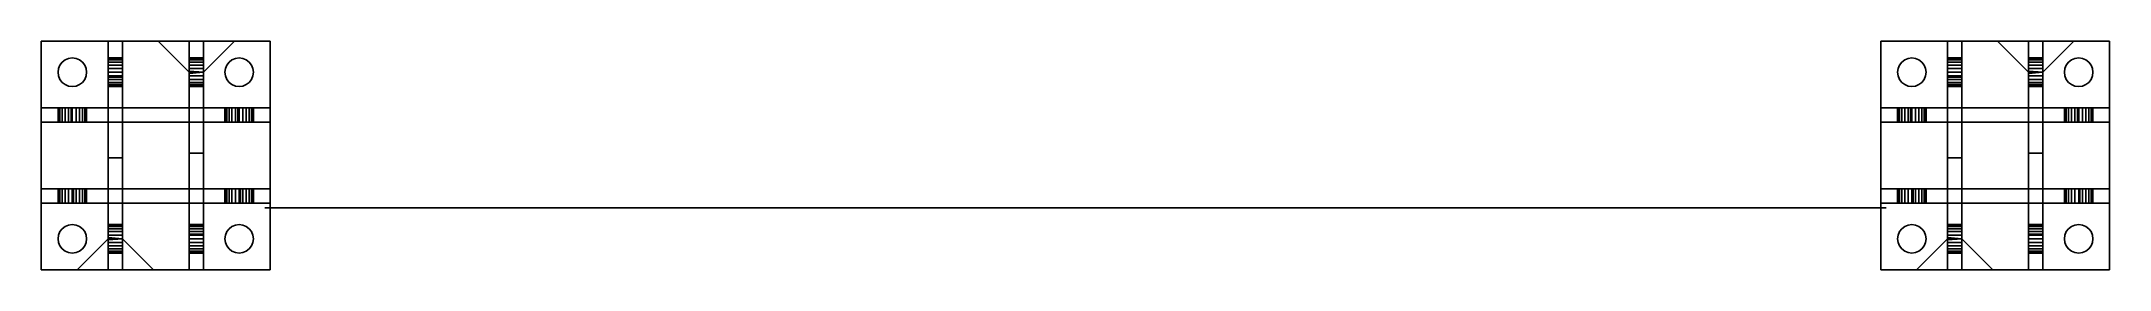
# Model space of a CAD drawing. Header units: metres. Extents: x -1 to 375, y 3 to 378.
# Drawn here: x -0.6 to 275, y 3 to 33.5 of the extents above.
import ezdxf

# ---------------------------------------------------------------- set-up
doc = ezdxf.new("R2010")
doc.units = ezdxf.units.M

msp = doc.modelspace()

# ---------------------------------------------------------------- linework, layer by layer
at = {"layer": 'Flat node sheet'}
for p, q in [((-0.64, 24.61, 19.53), (-0.64, 33.5, 19.53)), ((-0.64, 33.5, 19.53), (14.92, 33.5, 19.53)), ((-0.64, 33.5, 19.53), (-0.64, 33.5, 21.43)), ((-0.64, 24.61, 21.43), (-0.64, 33.5, 21.43)), ((-0.64, 33.5, 21.43), (14.92, 33.5, 21.43)), ((-0.64, 24.61, 264.64), (-0.64, 33.5, 264.64)), ((-0.64, 33.5, 264.64), (14.92, 33.5, 264.64)), ((-0.64, 33.5, 264.64), (-0.64, 33.5, 266.54)), ((-0.64, 24.61, 266.54), (-0.64, 33.5, 266.54)), ((-0.64, 33.5, 266.54), (14.92, 33.5, 266.54)), ((-0.64, 3.02, 8.73), (-0.64, 33.5, 8.73)), ((-0.64, 33.5, 8.73), (19.05, 33.5, 8.73)), ((-0.64, 33.5, 8.73), (-0.64, 33.5, 10.64)), ((-0.64, 33.5, 10.64), (19.05, 33.5, 10.64)), ((-0.64, 3.02, 10.64), (-0.64, 33.5, 10.64)), ((-0.64, 3.02, 253.84), (-0.64, 33.5, 253.84)), ((-0.64, 33.5, 253.84), (19.05, 33.5, 253.84)), ((-0.64, 33.5, 253.84), (-0.64, 33.5, 255.75)), ((-0.64, 33.5, 255.75), (19.05, 33.5, 255.75)), ((-0.64, 3.02, 255.75), (-0.64, 33.5, 255.75)), ((8.25, 33.5, 19.53), (8.25, 6.99, 19.53)), ((8.25, 33.5, 8.73), (8.25, 33.5, -0.16)), ((8.25, 33.5, 19.53), (8.25, 33.5, 10.64)), ((8.25, 33.5, 30.32), (8.25, 33.5, 21.43)), ((8.25, 33.5, 10.64), (8.25, 7.3, 10.64)), ((8.25, 7.3, 8.73), (8.25, 33.5, 8.73)), ((8.25, 33.5, 30.32), (8.25, 28.73, 30.32)), ((8.25, 33.5, 21.43), (8.25, 6.99, 21.43)), ((8.25, 33.5, -0.16), (8.25, 17.94, -0.16)), ((8.25, 33.5, 30.32), (10.16, 33.5, 30.32)), ((8.25, 33.5, 21.43), (10.16, 33.5, 21.43)), ((8.25, 33.5, 19.53), (10.16, 33.5, 19.53)), ((8.25, 33.5, 10.64), (10.16, 33.5, 10.64)), ((8.25, 33.5, 8.73), (10.16, 33.5, 8.73)), ((8.25, 33.5, 264.64), (8.25, 6.99, 264.64)), ((8.25, 33.5, 253.84), (8.25, 33.5, 244.95)), ((8.25, 33.5, 264.64), (8.25, 33.5, 255.75)), ((8.25, 33.5, 275.43), (8.25, 33.5, 266.54)), ((8.25, 33.5, 255.75), (8.25, 7.3, 255.75)), ((8.25, 7.3, 253.84), (8.25, 33.5, 253.84)), ((8.25, 33.5, 275.43), (8.25, 28.73, 275.43)), ((8.25, 33.5, 266.54), (8.25, 6.99, 266.54)), ((8.25, 33.5, 244.95), (8.25, 17.94, 244.95)), ((8.25, 33.5, 275.43), (10.16, 33.5, 275.43)), ((8.25, 33.5, 266.54), (10.16, 33.5, 266.54)), ((8.25, 33.5, 264.64), (10.16, 33.5, 264.64)), ((8.25, 33.5, 255.75), (10.16, 33.5, 255.75)), ((8.25, 33.5, 253.84), (10.16, 33.5, 253.84)), ((8.25, 33.5, -0.16), (10.16, 33.5, -0.16)), ((8.25, 33.5, 244.95), (10.16, 33.5, 244.95)), ((10.16, 33.5, 8.73), (10.16, 33.5, -0.16)), ((10.16, 33.5, 8.73), (10.16, 7.3, 8.73)), ((10.16, 33.5, 10.64), (10.16, 7.3, 10.64)), ((10.16, 33.5, 19.53), (10.16, 33.5, 10.64)), ((10.16, 33.5, 30.32), (10.16, 33.5, 21.43)), ((10.16, 33.5, 30.32), (10.16, 28.73, 30.32)), ((10.16, 33.5, -0.16), (10.16, 17.94, -0.16)), ((10.16, 33.5, 21.43), (10.16, 7.14, 21.43)), ((10.16, 33.5, 19.53), (10.16, 7.14, 19.53)), ((10.16, 33.5, 253.84), (10.16, 33.5, 244.95)), ((10.16, 33.5, 253.84), (10.16, 7.3, 253.84)), ((10.16, 33.5, 255.75), (10.16, 7.3, 255.75)), ((10.16, 33.5, 264.64), (10.16, 33.5, 255.75)), ((10.16, 33.5, 275.43), (10.16, 33.5, 266.54)), ((10.16, 33.5, 275.43), (10.16, 28.73, 275.43)), ((10.16, 33.5, 244.95), (10.16, 17.94, 244.95)), ((10.16, 33.5, 266.54), (10.16, 7.14, 266.54)), ((10.16, 33.5, 264.64), (10.16, 7.14, 264.64)), ((14.92, 33.5, 19.53), (19.05, 29.37, 19.53)), ((14.92, 33.5, 19.53), (14.92, 33.5, 21.43)), ((14.92, 33.5, 21.43), (19.05, 29.37, 21.43)), ((14.92, 33.5, 264.64), (19.05, 29.37, 264.64)), ((14.92, 33.5, 264.64), (14.92, 33.5, 266.54)), ((14.92, 33.5, 266.54), (19.05, 29.37, 266.54)), ((19.05, 33.5, 8.73), (19.05, 29.37, 8.73)), ((19.05, 33.5, 8.73), (19.05, 33.5, 10.64)), ((19.05, 33.5, 10.64), (19.05, 29.37, 10.64)), ((19.05, 33.5, 30.32), (19.05, 33.5, -0.16)), ((19.05, 24.61, 30.32), (19.05, 33.5, 30.32)), ((19.05, 33.5, -0.16), (19.05, 13.81, -0.16)), ((19.05, 33.5, 30.32), (20.95, 33.5, 30.32)), ((19.05, 33.5, -0.16), (20.95, 33.5, -0.16)), ((19.05, 33.5, 253.84), (19.05, 29.37, 253.84)), ((19.05, 33.5, 253.84), (19.05, 33.5, 255.75)), ((19.05, 33.5, 255.75), (19.05, 29.37, 255.75)), ((19.05, 33.5, 275.43), (19.05, 33.5, 244.95)), ((19.05, 24.61, 275.43), (19.05, 33.5, 275.43)), ((19.05, 33.5, 244.95), (19.05, 13.81, 244.95)), ((19.05, 33.5, 275.43), (20.95, 33.5, 275.43)), ((19.05, 33.5, 244.95), (20.95, 33.5, 244.95)), ((20.95, 29.37, 8.73), (25.08, 33.5, 8.73)), ((20.95, 33.5, 19.53), (20.95, 33.5, 21.43)), ((20.95, 33.5, 21.43), (29.84, 33.5, 21.43)), ((20.95, 33.5, 21.43), (20.95, 29.37, 21.43)), ((20.95, 29.37, 253.84), (25.08, 33.5, 253.84)), ((20.95, 33.5, 264.64), (20.95, 33.5, 266.54)), ((20.95, 33.5, 266.54), (29.84, 33.5, 266.54)), ((20.95, 33.5, 266.54), (20.95, 29.37, 266.54)), ((20.95, 29.37, 10.64), (25.08, 33.5, 10.64)), ((20.95, 33.5, 19.53), (20.95, 29.37, 19.53)), ((20.95, 33.5, 19.53), (29.84, 33.5, 19.53)), ((20.95, 33.5, -0.16), (20.95, 13.81, -0.16)), ((20.95, 33.5, 30.32), (20.95, 33.5, -0.16)), ((20.95, 24.61, 30.32), (20.95, 33.5, 30.32)), ((20.95, 29.37, 255.75), (25.08, 33.5, 255.75)), ((20.95, 33.5, 264.64), (20.95, 29.37, 264.64)), ((20.95, 33.5, 264.64), (29.84, 33.5, 264.64)), ((20.95, 33.5, 244.95), (20.95, 13.81, 244.95)), ((20.95, 33.5, 275.43), (20.95, 33.5, 244.95)), ((20.95, 24.61, 275.43), (20.95, 33.5, 275.43)), ((29.84, 33.5, 8.73), (25.08, 33.5, 8.73)), ((25.08, 33.5, 8.73), (25.08, 33.5, 10.64)), ((29.84, 33.5, 10.64), (25.08, 33.5, 10.64)), ((29.84, 33.5, 253.84), (25.08, 33.5, 253.84)), ((25.08, 33.5, 253.84), (25.08, 33.5, 255.75)), ((29.84, 33.5, 255.75), (25.08, 33.5, 255.75)), ((29.84, 33.5, 19.53), (29.84, 3.02, 19.53)), ((29.84, 33.5, 19.53), (29.84, 33.5, 21.43)), ((29.84, 33.5, 21.43), (29.84, 3.02, 21.43)), ((29.84, 33.5, 264.64), (29.84, 3.02, 264.64)), ((29.84, 33.5, 264.64), (29.84, 33.5, 266.54)), ((29.84, 33.5, 266.54), (29.84, 3.02, 266.54)), ((29.84, 33.5, 8.73), (29.84, 24.61, 8.73)), ((29.84, 33.5, 8.73), (29.84, 33.5, 10.64)), ((29.84, 33.5, 10.64), (29.84, 24.61, 10.64)), ((29.84, 33.5, 253.84), (29.84, 24.61, 253.84)), ((29.84, 33.5, 253.84), (29.84, 33.5, 255.75)), ((29.84, 33.5, 255.75), (29.84, 24.61, 255.75)), ((244.47, 24.61, 264.64), (244.47, 33.5, 264.64)), ((244.47, 33.5, 264.64), (260.03, 33.5, 264.64)), ((244.47, 33.5, 264.64), (244.47, 33.5, 266.54)), ((244.47, 24.61, 266.54), (244.47, 33.5, 266.54)), ((244.47, 33.5, 266.54), (260.03, 33.5, 266.54)), ((244.47, 24.61, 19.53), (244.47, 33.5, 19.53)), ((244.47, 33.5, 19.53), (260.03, 33.5, 19.53)), ((244.47, 33.5, 19.53), (244.47, 33.5, 21.43)), ((244.47, 24.61, 21.43), (244.47, 33.5, 21.43)), ((244.47, 33.5, 21.43), (260.03, 33.5, 21.43)), ((244.47, 3.02, 253.84), (244.47, 33.5, 253.84)), ((244.47, 33.5, 253.84), (264.16, 33.5, 253.84)), ((244.47, 33.5, 253.84), (244.47, 33.5, 255.75)), ((244.47, 33.5, 255.75), (264.16, 33.5, 255.75)), ((244.47, 3.02, 255.75), (244.47, 33.5, 255.75)), ((244.47, 3.02, 8.73), (244.47, 33.5, 8.73)), ((244.47, 33.5, 8.73), (264.16, 33.5, 8.73)), ((244.47, 33.5, 8.73), (244.47, 33.5, 10.64)), ((244.47, 33.5, 10.64), (264.16, 33.5, 10.64)), ((244.47, 3.02, 10.64), (244.47, 33.5, 10.64)), ((253.36, 33.5, 264.64), (253.36, 6.99, 264.64)), ((253.36, 33.5, 253.84), (253.36, 33.5, 244.95)), ((253.36, 33.5, 264.64), (253.36, 33.5, 255.75)), ((253.36, 33.5, 275.43), (253.36, 33.5, 266.54)), ((253.36, 33.5, 255.75), (253.36, 7.3, 255.75)), ((253.36, 7.3, 253.84), (253.36, 33.5, 253.84)), ((253.36, 33.5, 275.43), (253.36, 28.73, 275.43)), ((253.36, 33.5, 266.54), (253.36, 6.99, 266.54)), ((253.36, 33.5, 244.95), (253.36, 17.94, 244.95)), ((253.36, 33.5, 275.43), (255.27, 33.5, 275.43)), ((253.36, 33.5, 266.54), (255.27, 33.5, 266.54)), ((253.36, 33.5, 264.64), (255.27, 33.5, 264.64)), ((253.36, 33.5, 255.75), (255.27, 33.5, 255.75)), ((253.36, 33.5, 253.84), (255.27, 33.5, 253.84)), ((253.36, 33.5, 19.53), (253.36, 6.99, 19.53)), ((253.36, 33.5, 8.73), (253.36, 33.5, -0.16)), ((253.36, 33.5, 19.53), (253.36, 33.5, 10.64)), ((253.36, 33.5, 30.32), (253.36, 33.5, 21.43)), ((253.36, 33.5, 10.64), (253.36, 7.3, 10.64)), ((253.36, 7.3, 8.73), (253.36, 33.5, 8.73)), ((253.36, 33.5, 30.32), (253.36, 28.73, 30.32)), ((253.36, 33.5, 21.43), (253.36, 6.99, 21.43)), ((253.36, 33.5, -0.16), (253.36, 17.94, -0.16)), ((253.36, 33.5, 30.32), (255.27, 33.5, 30.32)), ((253.36, 33.5, 21.43), (255.27, 33.5, 21.43)), ((253.36, 33.5, 19.53), (255.27, 33.5, 19.53)), ((253.36, 33.5, 10.64), (255.27, 33.5, 10.64)), ((253.36, 33.5, 8.73), (255.27, 33.5, 8.73)), ((253.36, 33.5, 244.95), (255.27, 33.5, 244.95)), ((253.36, 33.5, -0.16), (255.27, 33.5, -0.16)), ((255.27, 33.5, 253.84), (255.27, 33.5, 244.95)), ((255.27, 33.5, 253.84), (255.27, 7.3, 253.84)), ((255.27, 33.5, 255.75), (255.27, 7.3, 255.75)), ((255.27, 33.5, 264.64), (255.27, 33.5, 255.75)), ((255.27, 33.5, 275.43), (255.27, 33.5, 266.54)), ((255.27, 33.5, 275.43), (255.27, 28.73, 275.43)), ((255.27, 33.5, 244.95), (255.27, 17.94, 244.95)), ((255.27, 33.5, 266.54), (255.27, 7.14, 266.54)), ((255.27, 33.5, 264.64), (255.27, 7.14, 264.64)), ((255.27, 33.5, 8.73), (255.27, 33.5, -0.16)), ((255.27, 33.5, 8.73), (255.27, 7.3, 8.73)), ((255.27, 33.5, 10.64), (255.27, 7.3, 10.64)), ((255.27, 33.5, 19.53), (255.27, 33.5, 10.64)), ((255.27, 33.5, 30.32), (255.27, 33.5, 21.43)), ((255.27, 33.5, 30.32), (255.27, 28.73, 30.32)), ((255.27, 33.5, -0.16), (255.27, 17.94, -0.16)), ((255.27, 33.5, 21.43), (255.27, 7.14, 21.43)), ((255.27, 33.5, 19.53), (255.27, 7.14, 19.53)), ((260.03, 33.5, 264.64), (264.16, 29.37, 264.64)), ((260.03, 33.5, 264.64), (260.03, 33.5, 266.54)), ((260.03, 33.5, 266.54), (264.16, 29.37, 266.54)), ((260.03, 33.5, 19.53), (264.16, 29.37, 19.53)), ((260.03, 33.5, 19.53), (260.03, 33.5, 21.43)), ((260.03, 33.5, 21.43), (264.16, 29.37, 21.43)), ((264.16, 33.5, 253.84), (264.16, 29.37, 253.84)), ((264.16, 33.5, 253.84), (264.16, 33.5, 255.75)), ((264.16, 33.5, 255.75), (264.16, 29.37, 255.75)), ((264.16, 33.5, 275.43), (264.16, 33.5, 244.95)), ((264.16, 24.61, 275.43), (264.16, 33.5, 275.43)), ((264.16, 33.5, 244.95), (264.16, 13.81, 244.95)), ((264.16, 33.5, 275.43), (266.06, 33.5, 275.43)), ((264.16, 33.5, 244.95), (266.06, 33.5, 244.95)), ((264.16, 33.5, 8.73), (264.16, 29.37, 8.73)), ((264.16, 33.5, 8.73), (264.16, 33.5, 10.64)), ((264.16, 33.5, 10.64), (264.16, 29.37, 10.64)), ((264.16, 33.5, 30.32), (264.16, 33.5, -0.16)), ((264.16, 24.61, 30.32), (264.16, 33.5, 30.32)), ((264.16, 33.5, -0.16), (264.16, 13.81, -0.16)), ((264.16, 33.5, 30.32), (266.06, 33.5, 30.32)), ((264.16, 33.5, -0.16), (266.06, 33.5, -0.16)), ((266.06, 29.37, 253.84), (270.19, 33.5, 253.84)), ((266.06, 33.5, 264.64), (266.06, 29.37, 264.64)), ((266.06, 33.5, 264.64), (274.95, 33.5, 264.64)), ((266.06, 33.5, 264.64), (266.06, 33.5, 266.54)), ((266.06, 33.5, 266.54), (274.95, 33.5, 266.54)), ((266.06, 33.5, 266.54), (266.06, 29.37, 266.54)), ((266.06, 29.37, 8.73), (270.19, 33.5, 8.73)), ((266.06, 33.5, 19.53), (266.06, 29.37, 19.53)), ((266.06, 33.5, 19.53), (274.95, 33.5, 19.53)), ((266.06, 33.5, 19.53), (266.06, 33.5, 21.43)), ((266.06, 33.5, 21.43), (274.95, 33.5, 21.43)), ((266.06, 33.5, 21.43), (266.06, 29.37, 21.43)), ((266.06, 29.37, 255.75), (270.19, 33.5, 255.75)), ((266.06, 33.5, 244.95), (266.06, 13.81, 244.95)), ((266.06, 33.5, 275.43), (266.06, 33.5, 244.95)), ((266.06, 24.61, 275.43), (266.06, 33.5, 275.43)), ((266.06, 29.37, 10.64), (270.19, 33.5, 10.64)), ((266.06, 33.5, -0.16), (266.06, 13.81, -0.16)), ((266.06, 33.5, 30.32), (266.06, 33.5, -0.16)), ((266.06, 24.61, 30.32), (266.06, 33.5, 30.32)), ((274.95, 33.5, 253.84), (270.19, 33.5, 253.84)), ((270.19, 33.5, 253.84), (270.19, 33.5, 255.75)), ((274.95, 33.5, 255.75), (270.19, 33.5, 255.75)), ((274.95, 33.5, 8.73), (270.19, 33.5, 8.73)), ((270.19, 33.5, 8.73), (270.19, 33.5, 10.64)), ((274.95, 33.5, 10.64), (270.19, 33.5, 10.64)), ((274.95, 33.5, 264.64), (274.95, 3.02, 264.64)), ((274.95, 33.5, 264.64), (274.95, 33.5, 266.54)), ((274.95, 33.5, 266.54), (274.95, 3.02, 266.54)), ((274.95, 33.5, 19.53), (274.95, 3.02, 19.53)), ((274.95, 33.5, 19.53), (274.95, 33.5, 21.43)), ((274.95, 33.5, 21.43), (274.95, 3.02, 21.43)), ((274.95, 33.5, 253.84), (274.95, 24.61, 253.84)), ((274.95, 33.5, 253.84), (274.95, 33.5, 255.75)), ((274.95, 33.5, 255.75), (274.95, 24.61, 255.75)), ((274.95, 33.5, 8.73), (274.95, 24.61, 8.73)), ((274.95, 33.5, 8.73), (274.95, 33.5, 10.64)), ((274.95, 33.5, 10.64), (274.95, 24.61, 10.64)), ((1.65, 29.86, 10.64), (1.84, 30.32, 10.64)), ((1.65, 29.86, 8.73), (1.84, 30.32, 8.73)), ((1.65, 29.86, 255.75), (1.84, 30.32, 255.75)), ((1.65, 29.86, 253.84), (1.84, 30.32, 253.84)), ((1.84, 30.32, 10.64), (2.15, 30.72, 10.64)), ((1.84, 30.32, 8.73), (2.15, 30.72, 8.73)), ((1.84, 30.32, 255.75), (2.15, 30.72, 255.75)), ((1.84, 30.32, 253.84), (2.15, 30.72, 253.84)), ((1.84, 30.32, 10.64), (1.84, 30.32, 8.73)), ((1.84, 30.32, 255.75), (1.84, 30.32, 253.84)), ((2.15, 30.72, 10.64), (2.54, 31.02, 10.64)), ((2.15, 30.72, 8.73), (2.54, 31.02, 8.73)), ((2.15, 30.72, 255.75), (2.54, 31.02, 255.75)), ((2.15, 30.72, 253.84), (2.54, 31.02, 253.84)), ((2.15, 30.72, 10.64), (2.15, 30.72, 8.73)), ((2.15, 30.72, 255.75), (2.15, 30.72, 253.84)), ((2.54, 31.02, 10.64), (3, 31.21, 10.64)), ((2.54, 31.02, 8.73), (3, 31.21, 8.73)), ((2.54, 31.02, 255.75), (3, 31.21, 255.75)), ((2.54, 31.02, 253.84), (3, 31.21, 253.84)), ((2.54, 31.02, 10.64), (2.54, 31.02, 8.73)), ((2.54, 31.02, 255.75), (2.54, 31.02, 253.84)), ((3, 31.21, 10.64), (3.49, 31.27, 10.64)), ((3, 31.21, 8.73), (3.49, 31.27, 8.73)), ((3, 31.21, 255.75), (3.49, 31.27, 255.75)), ((3, 31.21, 253.84), (3.49, 31.27, 253.84)), ((3, 31.21, 10.64), (3, 31.21, 8.73)), ((3, 31.21, 255.75), (3, 31.21, 253.84)), ((3.49, 31.27, 10.64), (3.99, 31.21, 10.64)), ((3.49, 31.27, 8.73), (3.99, 31.21, 8.73)), ((3.49, 31.27, 10.64), (3.49, 31.27, 8.73)), ((3.49, 31.27, 255.75), (3.99, 31.21, 255.75)), ((3.49, 31.27, 253.84), (3.99, 31.21, 253.84)), ((3.49, 31.27, 255.75), (3.49, 31.27, 253.84)), ((3.99, 31.21, 10.64), (4.44, 31.02, 10.64)), ((3.99, 31.21, 8.73), (4.44, 31.02, 8.73)), ((3.99, 31.21, 10.64), (3.99, 31.21, 8.73)), ((3.99, 31.21, 255.75), (4.44, 31.02, 255.75)), ((3.99, 31.21, 253.84), (4.44, 31.02, 253.84)), ((3.99, 31.21, 255.75), (3.99, 31.21, 253.84)), ((4.44, 31.02, 10.64), (4.84, 30.72, 10.64)), ((4.44, 31.02, 8.73), (4.84, 30.72, 8.73)), ((4.44, 31.02, 10.64), (4.44, 31.02, 8.73)), ((4.44, 31.02, 255.75), (4.84, 30.72, 255.75)), ((4.44, 31.02, 253.84), (4.84, 30.72, 253.84)), ((4.44, 31.02, 255.75), (4.44, 31.02, 253.84)), ((4.84, 30.72, 10.64), (5.14, 30.32, 10.64)), ((4.84, 30.72, 8.73), (5.14, 30.32, 8.73)), ((4.84, 30.72, 10.64), (4.84, 30.72, 8.73)), ((4.84, 30.72, 255.75), (5.14, 30.32, 255.75)), ((4.84, 30.72, 253.84), (5.14, 30.32, 253.84)), ((4.84, 30.72, 255.75), (4.84, 30.72, 253.84)), ((5.14, 30.32, 10.64), (5.33, 29.86, 10.64)), ((5.14, 30.32, 8.73), (5.33, 29.86, 8.73)), ((5.14, 30.32, 10.64), (5.14, 30.32, 8.73)), ((5.14, 30.32, 255.75), (5.33, 29.86, 255.75)), ((5.14, 30.32, 253.84), (5.33, 29.86, 253.84)), ((5.14, 30.32, 255.75), (5.14, 30.32, 253.84)), ((8.25, 31.27, 26.19), (8.25, 31.21, 25.7)), ((8.25, 31.21, 26.69), (8.25, 31.27, 26.19)), ((10.16, 31.27, 26.19), (8.25, 31.27, 26.19)), ((8.25, 31.27, 271.3), (8.25, 31.21, 270.81)), ((8.25, 31.21, 271.8), (8.25, 31.27, 271.3)), ((10.16, 31.27, 271.3), (8.25, 31.27, 271.3)), ((8.25, 31.21, 25.7), (8.25, 31.02, 25.24)), ((8.25, 31.02, 27.15), (8.25, 31.21, 26.69)), ((10.16, 31.21, 25.7), (8.25, 31.21, 25.7)), ((10.16, 31.21, 26.69), (8.25, 31.21, 26.69)), ((8.25, 31.21, 270.81), (8.25, 31.02, 270.35)), ((8.25, 31.02, 272.26), (8.25, 31.21, 271.8)), ((10.16, 31.21, 270.81), (8.25, 31.21, 270.81)), ((10.16, 31.21, 271.8), (8.25, 31.21, 271.8)), ((8.25, 31.02, 25.24), (8.25, 30.72, 24.85)), ((8.25, 30.72, 27.54), (8.25, 31.02, 27.15)), ((10.16, 31.02, 25.24), (8.25, 31.02, 25.24)), ((10.16, 31.02, 27.15), (8.25, 31.02, 27.15)), ((8.25, 31.02, 270.35), (8.25, 30.72, 269.96)), ((8.25, 30.72, 272.65), (8.25, 31.02, 272.26)), ((10.16, 31.02, 270.35), (8.25, 31.02, 270.35)), ((10.16, 31.02, 272.26), (8.25, 31.02, 272.26)), ((8.25, 30.72, 24.85), (8.25, 30.32, 24.55)), ((8.25, 30.32, 27.84), (8.25, 30.72, 27.54)), ((10.16, 30.72, 24.85), (8.25, 30.72, 24.85)), ((10.16, 30.72, 27.54), (8.25, 30.72, 27.54)), ((8.25, 30.72, 269.96), (8.25, 30.32, 269.66)), ((8.25, 30.32, 272.95), (8.25, 30.72, 272.65)), ((10.16, 30.72, 269.96), (8.25, 30.72, 269.96)), ((10.16, 30.72, 272.65), (8.25, 30.72, 272.65)), ((8.25, 30.32, 24.55), (8.25, 29.86, 24.35)), ((8.25, 29.86, 28.03), (8.25, 30.32, 27.84)), ((10.16, 30.32, 24.55), (8.25, 30.32, 24.55)), ((10.16, 30.32, 27.84), (8.25, 30.32, 27.84)), ((8.25, 30.32, 269.66), (8.25, 29.86, 269.46)), ((8.25, 29.86, 273.14), (8.25, 30.32, 272.95)), ((10.16, 30.32, 269.66), (8.25, 30.32, 269.66)), ((10.16, 30.32, 272.95), (8.25, 30.32, 272.95)), ((10.16, 31.27, 26.19), (10.16, 31.21, 25.7)), ((10.16, 31.21, 26.69), (10.16, 31.27, 26.19)), ((10.16, 31.27, 271.3), (10.16, 31.21, 270.81)), ((10.16, 31.21, 271.8), (10.16, 31.27, 271.3)), ((10.16, 31.21, 25.7), (10.16, 31.02, 25.24)), ((10.16, 31.02, 27.15), (10.16, 31.21, 26.69)), ((10.16, 31.21, 270.81), (10.16, 31.02, 270.35)), ((10.16, 31.02, 272.26), (10.16, 31.21, 271.8)), ((10.16, 31.02, 25.24), (10.16, 30.72, 24.85)), ((10.16, 30.72, 27.54), (10.16, 31.02, 27.15)), ((10.16, 31.02, 270.35), (10.16, 30.72, 269.96)), ((10.16, 30.72, 272.65), (10.16, 31.02, 272.26)), ((10.16, 30.72, 24.85), (10.16, 30.32, 24.55)), ((10.16, 30.32, 27.84), (10.16, 30.72, 27.54)), ((10.16, 30.72, 269.96), (10.16, 30.32, 269.66)), ((10.16, 30.32, 272.95), (10.16, 30.72, 272.65)), ((10.16, 30.32, 24.55), (10.16, 29.86, 24.35)), ((10.16, 29.86, 28.03), (10.16, 30.32, 27.84)), ((10.16, 30.32, 269.66), (10.16, 29.86, 269.46)), ((10.16, 29.86, 273.14), (10.16, 30.32, 272.95)), ((19.05, 31.27, 26.19), (19.05, 31.21, 25.7)), ((19.05, 31.21, 26.69), (19.05, 31.27, 26.19)), ((20.95, 31.27, 26.19), (19.05, 31.27, 26.19)), ((19.05, 31.27, 3.97), (19.05, 31.21, 3.48)), ((19.05, 31.21, 4.46), (19.05, 31.27, 3.97)), ((20.95, 31.27, 3.97), (19.05, 31.27, 3.97)), ((19.05, 31.27, 271.3), (19.05, 31.21, 270.81)), ((19.05, 31.21, 271.8), (19.05, 31.27, 271.3)), ((20.95, 31.27, 271.3), (19.05, 31.27, 271.3)), ((19.05, 31.27, 249.08), (19.05, 31.21, 248.59)), ((19.05, 31.21, 249.57), (19.05, 31.27, 249.08)), ((20.95, 31.27, 249.08), (19.05, 31.27, 249.08)), ((19.05, 31.21, 25.7), (19.05, 31.02, 25.24)), ((19.05, 31.02, 27.15), (19.05, 31.21, 26.69)), ((20.95, 31.21, 25.7), (19.05, 31.21, 25.7)), ((20.95, 31.21, 26.69), (19.05, 31.21, 26.69)), ((19.05, 31.21, 3.48), (19.05, 31.02, 3.02)), ((19.05, 31.02, 4.92), (19.05, 31.21, 4.46)), ((20.95, 31.21, 3.48), (19.05, 31.21, 3.48)), ((20.95, 31.21, 4.46), (19.05, 31.21, 4.46)), ((19.05, 31.21, 270.81), (19.05, 31.02, 270.35)), ((19.05, 31.02, 272.26), (19.05, 31.21, 271.8)), ((20.95, 31.21, 270.81), (19.05, 31.21, 270.81)), ((20.95, 31.21, 271.8), (19.05, 31.21, 271.8)), ((19.05, 31.21, 248.59), (19.05, 31.02, 248.13)), ((19.05, 31.02, 250.03), (19.05, 31.21, 249.57)), ((20.95, 31.21, 248.59), (19.05, 31.21, 248.59)), ((20.95, 31.21, 249.57), (19.05, 31.21, 249.57)), ((19.05, 31.02, 25.24), (19.05, 30.72, 24.85)), ((19.05, 30.72, 27.54), (19.05, 31.02, 27.15)), ((20.95, 31.02, 25.24), (19.05, 31.02, 25.24)), ((20.95, 31.02, 27.15), (19.05, 31.02, 27.15)), ((19.05, 31.02, 3.02), (19.05, 30.72, 2.62)), ((19.05, 30.72, 5.32), (19.05, 31.02, 4.92)), ((20.95, 31.02, 3.02), (19.05, 31.02, 3.02)), ((20.95, 31.02, 4.92), (19.05, 31.02, 4.92)), ((19.05, 31.02, 270.35), (19.05, 30.72, 269.96)), ((19.05, 30.72, 272.65), (19.05, 31.02, 272.26)), ((20.95, 31.02, 270.35), (19.05, 31.02, 270.35)), ((20.95, 31.02, 272.26), (19.05, 31.02, 272.26)), ((19.05, 31.02, 248.13), (19.05, 30.72, 247.73)), ((19.05, 30.72, 250.43), (19.05, 31.02, 250.03)), ((20.95, 31.02, 248.13), (19.05, 31.02, 248.13)), ((20.95, 31.02, 250.03), (19.05, 31.02, 250.03)), ((19.05, 30.72, 24.85), (19.05, 30.32, 24.55)), ((19.05, 30.32, 27.84), (19.05, 30.72, 27.54)), ((20.95, 30.72, 24.85), (19.05, 30.72, 24.85)), ((20.95, 30.72, 27.54), (19.05, 30.72, 27.54)), ((19.05, 30.72, 2.62), (19.05, 30.32, 2.32)), ((19.05, 30.32, 5.62), (19.05, 30.72, 5.32)), ((20.95, 30.72, 2.62), (19.05, 30.72, 2.62)), ((20.95, 30.72, 5.32), (19.05, 30.72, 5.32)), ((19.05, 30.72, 269.96), (19.05, 30.32, 269.66)), ((19.05, 30.32, 272.95), (19.05, 30.72, 272.65)), ((20.95, 30.72, 269.96), (19.05, 30.72, 269.96)), ((20.95, 30.72, 272.65), (19.05, 30.72, 272.65)), ((19.05, 30.72, 247.73), (19.05, 30.32, 247.43)), ((19.05, 30.32, 250.73), (19.05, 30.72, 250.43)), ((20.95, 30.72, 247.73), (19.05, 30.72, 247.73)), ((20.95, 30.72, 250.43), (19.05, 30.72, 250.43)), ((19.05, 30.32, 24.55), (19.05, 29.86, 24.35)), ((19.05, 29.86, 28.03), (19.05, 30.32, 27.84)), ((20.95, 30.32, 24.55), (19.05, 30.32, 24.55)), ((20.95, 30.32, 27.84), (19.05, 30.32, 27.84)), ((19.05, 30.32, 2.32), (19.05, 29.86, 2.13)), ((19.05, 29.86, 5.81), (19.05, 30.32, 5.62)), ((20.95, 30.32, 2.32), (19.05, 30.32, 2.32)), ((20.95, 30.32, 5.62), (19.05, 30.32, 5.62)), ((19.05, 30.32, 269.66), (19.05, 29.86, 269.46)), ((19.05, 29.86, 273.14), (19.05, 30.32, 272.95)), ((20.95, 30.32, 269.66), (19.05, 30.32, 269.66)), ((20.95, 30.32, 272.95), (19.05, 30.32, 272.95)), ((19.05, 30.32, 247.43), (19.05, 29.86, 247.24)), ((19.05, 29.86, 250.92), (19.05, 30.32, 250.73)), ((20.95, 30.32, 247.43), (19.05, 30.32, 247.43)), ((20.95, 30.32, 250.73), (19.05, 30.32, 250.73)), ((20.95, 31.21, 26.69), (20.95, 31.27, 26.19)), ((20.95, 31.27, 26.19), (20.95, 31.21, 25.7)), ((20.95, 31.21, 4.46), (20.95, 31.27, 3.97)), ((20.95, 31.27, 3.97), (20.95, 31.21, 3.48)), ((20.95, 31.21, 271.8), (20.95, 31.27, 271.3)), ((20.95, 31.27, 271.3), (20.95, 31.21, 270.81)), ((20.95, 31.21, 249.57), (20.95, 31.27, 249.08)), ((20.95, 31.27, 249.08), (20.95, 31.21, 248.59)), ((20.95, 31.02, 27.15), (20.95, 31.21, 26.69)), ((20.95, 31.21, 25.7), (20.95, 31.02, 25.24)), ((20.95, 31.02, 4.92), (20.95, 31.21, 4.46)), ((20.95, 31.21, 3.48), (20.95, 31.02, 3.02)), ((20.95, 31.02, 272.26), (20.95, 31.21, 271.8)), ((20.95, 31.21, 270.81), (20.95, 31.02, 270.35)), ((20.95, 31.02, 250.03), (20.95, 31.21, 249.57)), ((20.95, 31.21, 248.59), (20.95, 31.02, 248.13)), ((20.95, 30.72, 27.54), (20.95, 31.02, 27.15)), ((20.95, 31.02, 25.24), (20.95, 30.72, 24.85)), ((20.95, 30.72, 5.32), (20.95, 31.02, 4.92)), ((20.95, 31.02, 3.02), (20.95, 30.72, 2.62)), ((20.95, 30.72, 272.65), (20.95, 31.02, 272.26)), ((20.95, 31.02, 270.35), (20.95, 30.72, 269.96)), ((20.95, 30.72, 250.43), (20.95, 31.02, 250.03)), ((20.95, 31.02, 248.13), (20.95, 30.72, 247.73)), ((20.95, 30.32, 27.84), (20.95, 30.72, 27.54)), ((20.95, 30.72, 24.85), (20.95, 30.32, 24.55)), ((20.95, 30.32, 5.62), (20.95, 30.72, 5.32)), ((20.95, 30.72, 2.62), (20.95, 30.32, 2.32)), ((20.95, 30.32, 272.95), (20.95, 30.72, 272.65)), ((20.95, 30.72, 269.96), (20.95, 30.32, 269.66)), ((20.95, 30.32, 250.73), (20.95, 30.72, 250.43)), ((20.95, 30.72, 247.73), (20.95, 30.32, 247.43)), ((20.95, 29.86, 28.03), (20.95, 30.32, 27.84)), ((20.95, 30.32, 24.55), (20.95, 29.86, 24.35)), ((20.95, 29.86, 5.81), (20.95, 30.32, 5.62)), ((20.95, 30.32, 2.32), (20.95, 29.86, 2.13)), ((20.95, 29.86, 273.14), (20.95, 30.32, 272.95)), ((20.95, 30.32, 269.66), (20.95, 29.86, 269.46)), ((20.95, 29.86, 250.92), (20.95, 30.32, 250.73)), ((20.95, 30.32, 247.43), (20.95, 29.86, 247.24)), ((23.88, 29.86, 10.64), (24.07, 30.32, 10.64)), ((23.88, 29.86, 8.73), (24.07, 30.32, 8.73)), ((23.88, 29.86, 21.43), (24.07, 30.32, 21.43)), ((23.88, 29.86, 19.53), (24.07, 30.32, 19.53)), ((23.88, 29.86, 255.75), (24.07, 30.32, 255.75)), ((23.88, 29.86, 253.84), (24.07, 30.32, 253.84)), ((23.88, 29.86, 266.54), (24.07, 30.32, 266.54)), ((23.88, 29.86, 264.64), (24.07, 30.32, 264.64)), ((24.07, 30.32, 10.64), (24.37, 30.72, 10.64)), ((24.07, 30.32, 8.73), (24.37, 30.72, 8.73)), ((24.07, 30.32, 21.43), (24.37, 30.72, 21.43)), ((24.07, 30.32, 19.53), (24.37, 30.72, 19.53)), ((24.07, 30.32, 255.75), (24.37, 30.72, 255.75)), ((24.07, 30.32, 253.84), (24.37, 30.72, 253.84)), ((24.07, 30.32, 266.54), (24.37, 30.72, 266.54)), ((24.07, 30.32, 264.64), (24.37, 30.72, 264.64)), ((24.07, 30.32, 10.64), (24.07, 30.32, 8.73)), ((24.07, 30.32, 21.43), (24.07, 30.32, 19.53)), ((24.07, 30.32, 255.75), (24.07, 30.32, 253.84)), ((24.07, 30.32, 266.54), (24.07, 30.32, 264.64)), ((24.37, 30.72, 10.64), (24.76, 31.02, 10.64)), ((24.37, 30.72, 8.73), (24.76, 31.02, 8.73)), ((24.37, 30.72, 21.43), (24.76, 31.02, 21.43)), ((24.37, 30.72, 19.53), (24.76, 31.02, 19.53)), ((24.37, 30.72, 255.75), (24.76, 31.02, 255.75)), ((24.37, 30.72, 253.84), (24.76, 31.02, 253.84)), ((24.37, 30.72, 266.54), (24.76, 31.02, 266.54)), ((24.37, 30.72, 264.64), (24.76, 31.02, 264.64)), ((24.37, 30.72, 10.64), (24.37, 30.72, 8.73)), ((24.37, 30.72, 21.43), (24.37, 30.72, 19.53)), ((24.37, 30.72, 255.75), (24.37, 30.72, 253.84)), ((24.37, 30.72, 266.54), (24.37, 30.72, 264.64)), ((24.76, 31.02, 10.64), (25.22, 31.21, 10.64)), ((24.76, 31.02, 8.73), (25.22, 31.21, 8.73)), ((24.76, 31.02, 255.75), (25.22, 31.21, 255.75)), ((24.76, 31.02, 253.84), (25.22, 31.21, 253.84)), ((24.76, 31.02, 10.64), (24.76, 31.02, 8.73)), ((24.76, 31.02, 255.75), (24.76, 31.02, 253.84)), ((24.76, 31.02, 21.43), (25.22, 31.21, 21.43)), ((24.76, 31.02, 19.53), (25.22, 31.21, 19.53)), ((24.76, 31.02, 266.54), (25.22, 31.21, 266.54)), ((24.76, 31.02, 264.64), (25.22, 31.21, 264.64)), ((24.76, 31.02, 21.43), (24.76, 31.02, 19.53)), ((24.76, 31.02, 266.54), (24.76, 31.02, 264.64)), ((25.22, 31.21, 10.64), (25.72, 31.27, 10.64)), ((25.22, 31.21, 8.73), (25.72, 31.27, 8.73)), ((25.22, 31.21, 21.43), (25.72, 31.27, 21.43)), ((25.22, 31.21, 19.53), (25.72, 31.27, 19.53)), ((25.22, 31.21, 255.75), (25.72, 31.27, 255.75)), ((25.22, 31.21, 253.84), (25.72, 31.27, 253.84)), ((25.22, 31.21, 266.54), (25.72, 31.27, 266.54)), ((25.22, 31.21, 264.64), (25.72, 31.27, 264.64)), ((25.22, 31.21, 10.64), (25.22, 31.21, 8.73)), ((25.22, 31.21, 21.43), (25.22, 31.21, 19.53)), ((25.22, 31.21, 255.75), (25.22, 31.21, 253.84)), ((25.22, 31.21, 266.54), (25.22, 31.21, 264.64)), ((25.72, 31.27, 10.64), (26.21, 31.21, 10.64)), ((25.72, 31.27, 8.73), (26.21, 31.21, 8.73)), ((25.72, 31.27, 10.64), (25.72, 31.27, 8.73)), ((25.72, 31.27, 21.43), (26.21, 31.21, 21.43)), ((25.72, 31.27, 19.53), (26.21, 31.21, 19.53)), ((25.72, 31.27, 21.43), (25.72, 31.27, 19.53)), ((25.72, 31.27, 255.75), (26.21, 31.21, 255.75)), ((25.72, 31.27, 253.84), (26.21, 31.21, 253.84)), ((25.72, 31.27, 255.75), (25.72, 31.27, 253.84)), ((25.72, 31.27, 266.54), (26.21, 31.21, 266.54)), ((25.72, 31.27, 264.64), (26.21, 31.21, 264.64)), ((25.72, 31.27, 266.54), (25.72, 31.27, 264.64)), ((26.21, 31.21, 10.64), (26.67, 31.02, 10.64)), ((26.21, 31.21, 8.73), (26.67, 31.02, 8.73)), ((26.21, 31.21, 10.64), (26.21, 31.21, 8.73)), ((26.21, 31.21, 21.43), (26.67, 31.02, 21.43)), ((26.21, 31.21, 19.53), (26.67, 31.02, 19.53)), ((26.21, 31.21, 21.43), (26.21, 31.21, 19.53)), ((26.21, 31.21, 255.75), (26.67, 31.02, 255.75)), ((26.21, 31.21, 253.84), (26.67, 31.02, 253.84)), ((26.21, 31.21, 255.75), (26.21, 31.21, 253.84)), ((26.21, 31.21, 266.54), (26.67, 31.02, 266.54)), ((26.21, 31.21, 264.64), (26.67, 31.02, 264.64)), ((26.21, 31.21, 266.54), (26.21, 31.21, 264.64)), ((26.67, 31.02, 10.64), (27.06, 30.72, 10.64)), ((26.67, 31.02, 8.73), (27.06, 30.72, 8.73)), ((26.67, 31.02, 10.64), (26.67, 31.02, 8.73)), ((26.67, 31.02, 21.43), (27.06, 30.72, 21.43)), ((26.67, 31.02, 19.53), (27.06, 30.72, 19.53)), ((26.67, 31.02, 21.43), (26.67, 31.02, 19.53)), ((26.67, 31.02, 255.75), (27.06, 30.72, 255.75)), ((26.67, 31.02, 253.84), (27.06, 30.72, 253.84)), ((26.67, 31.02, 255.75), (26.67, 31.02, 253.84)), ((26.67, 31.02, 266.54), (27.06, 30.72, 266.54)), ((26.67, 31.02, 264.64), (27.06, 30.72, 264.64)), ((26.67, 31.02, 266.54), (26.67, 31.02, 264.64)), ((27.06, 30.72, 10.64), (27.37, 30.32, 10.64)), ((27.06, 30.72, 8.73), (27.37, 30.32, 8.73)), ((27.06, 30.72, 10.64), (27.06, 30.72, 8.73)), ((27.06, 30.72, 21.43), (27.37, 30.32, 21.43)), ((27.06, 30.72, 19.53), (27.37, 30.32, 19.53)), ((27.06, 30.72, 21.43), (27.06, 30.72, 19.53)), ((27.06, 30.72, 255.75), (27.37, 30.32, 255.75)), ((27.06, 30.72, 253.84), (27.37, 30.32, 253.84)), ((27.06, 30.72, 255.75), (27.06, 30.72, 253.84)), ((27.06, 30.72, 266.54), (27.37, 30.32, 266.54)), ((27.06, 30.72, 264.64), (27.37, 30.32, 264.64)), ((27.06, 30.72, 266.54), (27.06, 30.72, 264.64)), ((27.37, 30.32, 10.64), (27.56, 29.86, 10.64)), ((27.37, 30.32, 8.73), (27.56, 29.86, 8.73)), ((27.37, 30.32, 10.64), (27.37, 30.32, 8.73)), ((27.37, 30.32, 21.43), (27.56, 29.86, 21.43)), ((27.37, 30.32, 19.53), (27.56, 29.86, 19.53)), ((27.37, 30.32, 21.43), (27.37, 30.32, 19.53)), ((27.37, 30.32, 255.75), (27.56, 29.86, 255.75)), ((27.37, 30.32, 253.84), (27.56, 29.86, 253.84)), ((27.37, 30.32, 255.75), (27.37, 30.32, 253.84)), ((27.37, 30.32, 266.54), (27.56, 29.86, 266.54)), ((27.37, 30.32, 264.64), (27.56, 29.86, 264.64)), ((27.37, 30.32, 266.54), (27.37, 30.32, 264.64)), ((246.76, 29.86, 255.75), (246.95, 30.32, 255.75)), ((246.76, 29.86, 253.84), (246.95, 30.32, 253.84)), ((246.76, 29.86, 10.64), (246.95, 30.32, 10.64)), ((246.76, 29.86, 8.73), (246.95, 30.32, 8.73)), ((246.95, 30.32, 255.75), (247.26, 30.72, 255.75)), ((246.95, 30.32, 253.84), (247.26, 30.72, 253.84)), ((246.95, 30.32, 10.64), (247.26, 30.72, 10.64)), ((246.95, 30.32, 8.73), (247.26, 30.72, 8.73)), ((246.95, 30.32, 255.75), (246.95, 30.32, 253.84)), ((246.95, 30.32, 10.64), (246.95, 30.32, 8.73)), ((247.26, 30.72, 255.75), (247.65, 31.02, 255.75)), ((247.26, 30.72, 253.84), (247.65, 31.02, 253.84)), ((247.26, 30.72, 10.64), (247.65, 31.02, 10.64)), ((247.26, 30.72, 8.73), (247.65, 31.02, 8.73)), ((247.26, 30.72, 255.75), (247.26, 30.72, 253.84)), ((247.26, 30.72, 10.64), (247.26, 30.72, 8.73)), ((247.65, 31.02, 255.75), (248.11, 31.21, 255.75)), ((247.65, 31.02, 253.84), (248.11, 31.21, 253.84)), ((247.65, 31.02, 10.64), (248.11, 31.21, 10.64)), ((247.65, 31.02, 8.73), (248.11, 31.21, 8.73)), ((247.65, 31.02, 255.75), (247.65, 31.02, 253.84)), ((247.65, 31.02, 10.64), (247.65, 31.02, 8.73)), ((248.11, 31.21, 255.75), (248.6, 31.27, 255.75)), ((248.11, 31.21, 253.84), (248.6, 31.27, 253.84)), ((248.11, 31.21, 10.64), (248.6, 31.27, 10.64)), ((248.11, 31.21, 8.73), (248.6, 31.27, 8.73)), ((248.11, 31.21, 255.75), (248.11, 31.21, 253.84)), ((248.11, 31.21, 10.64), (248.11, 31.21, 8.73)), ((248.6, 31.27, 255.75), (249.1, 31.21, 255.75)), ((248.6, 31.27, 253.84), (249.1, 31.21, 253.84)), ((248.6, 31.27, 255.75), (248.6, 31.27, 253.84)), ((248.6, 31.27, 10.64), (249.1, 31.21, 10.64)), ((248.6, 31.27, 8.73), (249.1, 31.21, 8.73)), ((248.6, 31.27, 10.64), (248.6, 31.27, 8.73)), ((249.1, 31.21, 255.75), (249.55, 31.02, 255.75)), ((249.1, 31.21, 253.84), (249.55, 31.02, 253.84)), ((249.1, 31.21, 255.75), (249.1, 31.21, 253.84)), ((249.1, 31.21, 10.64), (249.55, 31.02, 10.64)), ((249.1, 31.21, 8.73), (249.55, 31.02, 8.73)), ((249.1, 31.21, 10.64), (249.1, 31.21, 8.73)), ((249.55, 31.02, 255.75), (249.95, 30.72, 255.75)), ((249.55, 31.02, 253.84), (249.95, 30.72, 253.84)), ((249.55, 31.02, 255.75), (249.55, 31.02, 253.84)), ((249.55, 31.02, 10.64), (249.95, 30.72, 10.64)), ((249.55, 31.02, 8.73), (249.95, 30.72, 8.73)), ((249.55, 31.02, 10.64), (249.55, 31.02, 8.73)), ((249.95, 30.72, 255.75), (250.25, 30.32, 255.75)), ((249.95, 30.72, 253.84), (250.25, 30.32, 253.84)), ((249.95, 30.72, 255.75), (249.95, 30.72, 253.84)), ((249.95, 30.72, 10.64), (250.25, 30.32, 10.64)), ((249.95, 30.72, 8.73), (250.25, 30.32, 8.73)), ((249.95, 30.72, 10.64), (249.95, 30.72, 8.73)), ((250.25, 30.32, 255.75), (250.44, 29.86, 255.75)), ((250.25, 30.32, 253.84), (250.44, 29.86, 253.84)), ((250.25, 30.32, 255.75), (250.25, 30.32, 253.84)), ((250.25, 30.32, 10.64), (250.44, 29.86, 10.64)), ((250.25, 30.32, 8.73), (250.44, 29.86, 8.73)), ((250.25, 30.32, 10.64), (250.25, 30.32, 8.73)), ((253.36, 31.27, 271.3), (253.36, 31.21, 270.81)), ((253.36, 31.21, 271.8), (253.36, 31.27, 271.3)), ((255.27, 31.27, 271.3), (253.36, 31.27, 271.3)), ((253.36, 31.27, 26.19), (253.36, 31.21, 25.7)), ((253.36, 31.21, 26.69), (253.36, 31.27, 26.19)), ((255.27, 31.27, 26.19), (253.36, 31.27, 26.19)), ((253.36, 31.21, 270.81), (253.36, 31.02, 270.35)), ((253.36, 31.02, 272.26), (253.36, 31.21, 271.8)), ((255.27, 31.21, 270.81), (253.36, 31.21, 270.81)), ((255.27, 31.21, 271.8), (253.36, 31.21, 271.8)), ((253.36, 31.21, 25.7), (253.36, 31.02, 25.24)), ((253.36, 31.02, 27.15), (253.36, 31.21, 26.69)), ((255.27, 31.21, 25.7), (253.36, 31.21, 25.7)), ((255.27, 31.21, 26.69), (253.36, 31.21, 26.69)), ((253.36, 31.02, 270.35), (253.36, 30.72, 269.96)), ((253.36, 30.72, 272.65), (253.36, 31.02, 272.26)), ((255.27, 31.02, 270.35), (253.36, 31.02, 270.35)), ((255.27, 31.02, 272.26), (253.36, 31.02, 272.26)), ((253.36, 31.02, 25.24), (253.36, 30.72, 24.85)), ((253.36, 30.72, 27.54), (253.36, 31.02, 27.15)), ((255.27, 31.02, 25.24), (253.36, 31.02, 25.24)), ((255.27, 31.02, 27.15), (253.36, 31.02, 27.15)), ((253.36, 30.72, 269.96), (253.36, 30.32, 269.66)), ((253.36, 30.32, 272.95), (253.36, 30.72, 272.65)), ((255.27, 30.72, 269.96), (253.36, 30.72, 269.96)), ((255.27, 30.72, 272.65), (253.36, 30.72, 272.65)), ((253.36, 30.72, 24.85), (253.36, 30.32, 24.55)), ((253.36, 30.32, 27.84), (253.36, 30.72, 27.54)), ((255.27, 30.72, 24.85), (253.36, 30.72, 24.85)), ((255.27, 30.72, 27.54), (253.36, 30.72, 27.54)), ((253.36, 30.32, 269.66), (253.36, 29.86, 269.46)), ((253.36, 29.86, 273.14), (253.36, 30.32, 272.95)), ((255.27, 30.32, 269.66), (253.36, 30.32, 269.66)), ((255.27, 30.32, 272.95), (253.36, 30.32, 272.95)), ((253.36, 30.32, 24.55), (253.36, 29.86, 24.35)), ((253.36, 29.86, 28.03), (253.36, 30.32, 27.84)), ((255.27, 30.32, 24.55), (253.36, 30.32, 24.55)), ((255.27, 30.32, 27.84), (253.36, 30.32, 27.84)), ((255.27, 31.27, 271.3), (255.27, 31.21, 270.81)), ((255.27, 31.21, 271.8), (255.27, 31.27, 271.3)), ((255.27, 31.27, 26.19), (255.27, 31.21, 25.7)), ((255.27, 31.21, 26.69), (255.27, 31.27, 26.19)), ((255.27, 31.21, 270.81), (255.27, 31.02, 270.35)), ((255.27, 31.02, 272.26), (255.27, 31.21, 271.8)), ((255.27, 31.21, 25.7), (255.27, 31.02, 25.24)), ((255.27, 31.02, 27.15), (255.27, 31.21, 26.69)), ((255.27, 31.02, 270.35), (255.27, 30.72, 269.96)), ((255.27, 30.72, 272.65), (255.27, 31.02, 272.26)), ((255.27, 31.02, 25.24), (255.27, 30.72, 24.85)), ((255.27, 30.72, 27.54), (255.27, 31.02, 27.15)), ((255.27, 30.72, 269.96), (255.27, 30.32, 269.66)), ((255.27, 30.32, 272.95), (255.27, 30.72, 272.65)), ((255.27, 30.72, 24.85), (255.27, 30.32, 24.55)), ((255.27, 30.32, 27.84), (255.27, 30.72, 27.54)), ((255.27, 30.32, 269.66), (255.27, 29.86, 269.46)), ((255.27, 29.86, 273.14), (255.27, 30.32, 272.95)), ((255.27, 30.32, 24.55), (255.27, 29.86, 24.35)), ((255.27, 29.86, 28.03), (255.27, 30.32, 27.84)), ((264.16, 31.27, 271.3), (264.16, 31.21, 270.81)), ((264.16, 31.21, 271.8), (264.16, 31.27, 271.3)), ((266.06, 31.27, 271.3), (264.16, 31.27, 271.3)), ((264.16, 31.27, 249.08), (264.16, 31.21, 248.59)), ((264.16, 31.21, 249.57), (264.16, 31.27, 249.08)), ((266.06, 31.27, 249.08), (264.16, 31.27, 249.08)), ((264.16, 31.27, 26.19), (264.16, 31.21, 25.7)), ((264.16, 31.21, 26.69), (264.16, 31.27, 26.19)), ((266.06, 31.27, 26.19), (264.16, 31.27, 26.19)), ((264.16, 31.27, 3.97), (264.16, 31.21, 3.48)), ((264.16, 31.21, 4.46), (264.16, 31.27, 3.97)), ((266.06, 31.27, 3.97), (264.16, 31.27, 3.97)), ((264.16, 31.21, 270.81), (264.16, 31.02, 270.35)), ((264.16, 31.02, 272.26), (264.16, 31.21, 271.8)), ((266.06, 31.21, 270.81), (264.16, 31.21, 270.81)), ((266.06, 31.21, 271.8), (264.16, 31.21, 271.8)), ((264.16, 31.21, 248.59), (264.16, 31.02, 248.13)), ((264.16, 31.02, 250.03), (264.16, 31.21, 249.57)), ((266.06, 31.21, 248.59), (264.16, 31.21, 248.59)), ((266.06, 31.21, 249.57), (264.16, 31.21, 249.57)), ((264.16, 31.21, 25.7), (264.16, 31.02, 25.24)), ((264.16, 31.02, 27.15), (264.16, 31.21, 26.69)), ((266.06, 31.21, 25.7), (264.16, 31.21, 25.7)), ((266.06, 31.21, 26.69), (264.16, 31.21, 26.69)), ((264.16, 31.21, 3.48), (264.16, 31.02, 3.02)), ((264.16, 31.02, 4.92), (264.16, 31.21, 4.46)), ((266.06, 31.21, 3.48), (264.16, 31.21, 3.48)), ((266.06, 31.21, 4.46), (264.16, 31.21, 4.46)), ((264.16, 31.02, 270.35), (264.16, 30.72, 269.96)), ((264.16, 30.72, 272.65), (264.16, 31.02, 272.26)), ((266.06, 31.02, 270.35), (264.16, 31.02, 270.35)), ((266.06, 31.02, 272.26), (264.16, 31.02, 272.26)), ((264.16, 31.02, 248.13), (264.16, 30.72, 247.73)), ((264.16, 30.72, 250.43), (264.16, 31.02, 250.03)), ((266.06, 31.02, 248.13), (264.16, 31.02, 248.13)), ((266.06, 31.02, 250.03), (264.16, 31.02, 250.03)), ((264.16, 31.02, 25.24), (264.16, 30.72, 24.85)), ((264.16, 30.72, 27.54), (264.16, 31.02, 27.15)), ((266.06, 31.02, 25.24), (264.16, 31.02, 25.24)), ((266.06, 31.02, 27.15), (264.16, 31.02, 27.15)), ((264.16, 31.02, 3.02), (264.16, 30.72, 2.62)), ((264.16, 30.72, 5.32), (264.16, 31.02, 4.92)), ((266.06, 31.02, 3.02), (264.16, 31.02, 3.02)), ((266.06, 31.02, 4.92), (264.16, 31.02, 4.92)), ((264.16, 30.72, 269.96), (264.16, 30.32, 269.66)), ((264.16, 30.32, 272.95), (264.16, 30.72, 272.65)), ((266.06, 30.72, 269.96), (264.16, 30.72, 269.96)), ((266.06, 30.72, 272.65), (264.16, 30.72, 272.65)), ((264.16, 30.72, 247.73), (264.16, 30.32, 247.43)), ((264.16, 30.32, 250.73), (264.16, 30.72, 250.43)), ((266.06, 30.72, 247.73), (264.16, 30.72, 247.73)), ((266.06, 30.72, 250.43), (264.16, 30.72, 250.43)), ((264.16, 30.72, 24.85), (264.16, 30.32, 24.55)), ((264.16, 30.32, 27.84), (264.16, 30.72, 27.54)), ((266.06, 30.72, 24.85), (264.16, 30.72, 24.85)), ((266.06, 30.72, 27.54), (264.16, 30.72, 27.54)), ((264.16, 30.72, 2.62), (264.16, 30.32, 2.32)), ((264.16, 30.32, 5.62), (264.16, 30.72, 5.32)), ((266.06, 30.72, 2.62), (264.16, 30.72, 2.62)), ((266.06, 30.72, 5.32), (264.16, 30.72, 5.32)), ((264.16, 30.32, 269.66), (264.16, 29.86, 269.46)), ((264.16, 29.86, 273.14), (264.16, 30.32, 272.95)), ((266.06, 30.32, 269.66), (264.16, 30.32, 269.66)), ((266.06, 30.32, 272.95), (264.16, 30.32, 272.95)), ((264.16, 30.32, 247.43), (264.16, 29.86, 247.24)), ((264.16, 29.86, 250.92), (264.16, 30.32, 250.73)), ((266.06, 30.32, 247.43), (264.16, 30.32, 247.43)), ((266.06, 30.32, 250.73), (264.16, 30.32, 250.73)), ((264.16, 30.32, 24.55), (264.16, 29.86, 24.35)), ((264.16, 29.86, 28.03), (264.16, 30.32, 27.84)), ((266.06, 30.32, 24.55), (264.16, 30.32, 24.55)), ((266.06, 30.32, 27.84), (264.16, 30.32, 27.84)), ((264.16, 30.32, 2.32), (264.16, 29.86, 2.13)), ((264.16, 29.86, 5.81), (264.16, 30.32, 5.62)), ((266.06, 30.32, 2.32), (264.16, 30.32, 2.32)), ((266.06, 30.32, 5.62), (264.16, 30.32, 5.62)), ((266.06, 31.21, 271.8), (266.06, 31.27, 271.3)), ((266.06, 31.27, 271.3), (266.06, 31.21, 270.81)), ((266.06, 31.21, 249.57), (266.06, 31.27, 249.08)), ((266.06, 31.27, 249.08), (266.06, 31.21, 248.59)), ((266.06, 31.21, 26.69), (266.06, 31.27, 26.19)), ((266.06, 31.27, 26.19), (266.06, 31.21, 25.7)), ((266.06, 31.21, 4.46), (266.06, 31.27, 3.97)), ((266.06, 31.27, 3.97), (266.06, 31.21, 3.48)), ((266.06, 31.02, 272.26), (266.06, 31.21, 271.8)), ((266.06, 31.21, 270.81), (266.06, 31.02, 270.35)), ((266.06, 31.02, 250.03), (266.06, 31.21, 249.57)), ((266.06, 31.21, 248.59), (266.06, 31.02, 248.13)), ((266.06, 31.02, 27.15), (266.06, 31.21, 26.69)), ((266.06, 31.21, 25.7), (266.06, 31.02, 25.24)), ((266.06, 31.02, 4.92), (266.06, 31.21, 4.46)), ((266.06, 31.21, 3.48), (266.06, 31.02, 3.02)), ((266.06, 30.72, 272.65), (266.06, 31.02, 272.26)), ((266.06, 31.02, 270.35), (266.06, 30.72, 269.96)), ((266.06, 30.72, 250.43), (266.06, 31.02, 250.03)), ((266.06, 31.02, 248.13), (266.06, 30.72, 247.73)), ((266.06, 30.72, 27.54), (266.06, 31.02, 27.15)), ((266.06, 31.02, 25.24), (266.06, 30.72, 24.85)), ((266.06, 30.72, 5.32), (266.06, 31.02, 4.92)), ((266.06, 31.02, 3.02), (266.06, 30.72, 2.62)), ((266.06, 30.32, 272.95), (266.06, 30.72, 272.65)), ((266.06, 30.72, 269.96), (266.06, 30.32, 269.66)), ((266.06, 30.32, 250.73), (266.06, 30.72, 250.43)), ((266.06, 30.72, 247.73), (266.06, 30.32, 247.43)), ((266.06, 30.32, 27.84), (266.06, 30.72, 27.54)), ((266.06, 30.72, 24.85), (266.06, 30.32, 24.55)), ((266.06, 30.32, 5.62), (266.06, 30.72, 5.32)), ((266.06, 30.72, 2.62), (266.06, 30.32, 2.32)), ((266.06, 29.86, 273.14), (266.06, 30.32, 272.95)), ((266.06, 30.32, 269.66), (266.06, 29.86, 269.46)), ((266.06, 29.86, 250.92), (266.06, 30.32, 250.73)), ((266.06, 30.32, 247.43), (266.06, 29.86, 247.24)), ((266.06, 29.86, 28.03), (266.06, 30.32, 27.84)), ((266.06, 30.32, 24.55), (266.06, 29.86, 24.35)), ((266.06, 29.86, 5.81), (266.06, 30.32, 5.62)), ((266.06, 30.32, 2.32), (266.06, 29.86, 2.13)), ((268.99, 29.86, 255.75), (269.18, 30.32, 255.75)), ((268.99, 29.86, 253.84), (269.18, 30.32, 253.84)), ((268.99, 29.86, 266.54), (269.18, 30.32, 266.54)), ((268.99, 29.86, 264.64), (269.18, 30.32, 264.64)), ((268.99, 29.86, 10.64), (269.18, 30.32, 10.64)), ((268.99, 29.86, 8.73), (269.18, 30.32, 8.73)), ((268.99, 29.86, 21.43), (269.18, 30.32, 21.43)), ((268.99, 29.86, 19.53), (269.18, 30.32, 19.53)), ((269.18, 30.32, 255.75), (269.48, 30.72, 255.75)), ((269.18, 30.32, 253.84), (269.48, 30.72, 253.84)), ((269.18, 30.32, 266.54), (269.48, 30.72, 266.54)), ((269.18, 30.32, 264.64), (269.48, 30.72, 264.64)), ((269.18, 30.32, 10.64), (269.48, 30.72, 10.64)), ((269.18, 30.32, 8.73), (269.48, 30.72, 8.73)), ((269.18, 30.32, 21.43), (269.48, 30.72, 21.43)), ((269.18, 30.32, 19.53), (269.48, 30.72, 19.53)), ((269.18, 30.32, 255.75), (269.18, 30.32, 253.84)), ((269.18, 30.32, 266.54), (269.18, 30.32, 264.64)), ((269.18, 30.32, 10.64), (269.18, 30.32, 8.73)), ((269.18, 30.32, 21.43), (269.18, 30.32, 19.53)), ((269.48, 30.72, 255.75), (269.87, 31.02, 255.75)), ((269.48, 30.72, 253.84), (269.87, 31.02, 253.84)), ((269.48, 30.72, 266.54), (269.87, 31.02, 266.54)), ((269.48, 30.72, 264.64), (269.87, 31.02, 264.64)), ((269.48, 30.72, 10.64), (269.87, 31.02, 10.64)), ((269.48, 30.72, 8.73), (269.87, 31.02, 8.73)), ((269.48, 30.72, 21.43), (269.87, 31.02, 21.43)), ((269.48, 30.72, 19.53), (269.87, 31.02, 19.53)), ((269.48, 30.72, 255.75), (269.48, 30.72, 253.84)), ((269.48, 30.72, 266.54), (269.48, 30.72, 264.64)), ((269.48, 30.72, 10.64), (269.48, 30.72, 8.73)), ((269.48, 30.72, 21.43), (269.48, 30.72, 19.53)), ((269.87, 31.02, 255.75), (270.33, 31.21, 255.75)), ((269.87, 31.02, 253.84), (270.33, 31.21, 253.84)), ((269.87, 31.02, 10.64), (270.33, 31.21, 10.64)), ((269.87, 31.02, 8.73), (270.33, 31.21, 8.73)), ((269.87, 31.02, 255.75), (269.87, 31.02, 253.84)), ((269.87, 31.02, 10.64), (269.87, 31.02, 8.73)), ((269.87, 31.02, 266.54), (270.33, 31.21, 266.54)), ((269.87, 31.02, 264.64), (270.33, 31.21, 264.64)), ((269.87, 31.02, 21.43), (270.33, 31.21, 21.43)), ((269.87, 31.02, 19.53), (270.33, 31.21, 19.53)), ((269.87, 31.02, 266.54), (269.87, 31.02, 264.64)), ((269.87, 31.02, 21.43), (269.87, 31.02, 19.53)), ((270.33, 31.21, 255.75), (270.83, 31.27, 255.75)), ((270.33, 31.21, 253.84), (270.83, 31.27, 253.84)), ((270.33, 31.21, 266.54), (270.83, 31.27, 266.54)), ((270.33, 31.21, 264.64), (270.83, 31.27, 264.64)), ((270.33, 31.21, 10.64), (270.83, 31.27, 10.64)), ((270.33, 31.21, 8.73), (270.83, 31.27, 8.73)), ((270.33, 31.21, 21.43), (270.83, 31.27, 21.43)), ((270.33, 31.21, 19.53), (270.83, 31.27, 19.53)), ((270.33, 31.21, 255.75), (270.33, 31.21, 253.84)), ((270.33, 31.21, 266.54), (270.33, 31.21, 264.64)), ((270.33, 31.21, 10.64), (270.33, 31.21, 8.73)), ((270.33, 31.21, 21.43), (270.33, 31.21, 19.53)), ((270.83, 31.27, 255.75), (271.32, 31.21, 255.75)), ((270.83, 31.27, 253.84), (271.32, 31.21, 253.84)), ((270.83, 31.27, 255.75), (270.83, 31.27, 253.84)), ((270.83, 31.27, 266.54), (271.32, 31.21, 266.54)), ((270.83, 31.27, 264.64), (271.32, 31.21, 264.64)), ((270.83, 31.27, 266.54), (270.83, 31.27, 264.64)), ((270.83, 31.27, 10.64), (271.32, 31.21, 10.64)), ((270.83, 31.27, 8.73), (271.32, 31.21, 8.73)), ((270.83, 31.27, 10.64), (270.83, 31.27, 8.73)), ((270.83, 31.27, 21.43), (271.32, 31.21, 21.43)), ((270.83, 31.27, 19.53), (271.32, 31.21, 19.53)), ((270.83, 31.27, 21.43), (270.83, 31.27, 19.53)), ((271.32, 31.21, 255.75), (271.78, 31.02, 255.75)), ((271.32, 31.21, 253.84), (271.78, 31.02, 253.84)), ((271.32, 31.21, 255.75), (271.32, 31.21, 253.84)), ((271.32, 31.21, 266.54), (271.78, 31.02, 266.54)), ((271.32, 31.21, 264.64), (271.78, 31.02, 264.64)), ((271.32, 31.21, 266.54), (271.32, 31.21, 264.64)), ((271.32, 31.21, 10.64), (271.78, 31.02, 10.64)), ((271.32, 31.21, 8.73), (271.78, 31.02, 8.73)), ((271.32, 31.21, 10.64), (271.32, 31.21, 8.73)), ((271.32, 31.21, 21.43), (271.78, 31.02, 21.43)), ((271.32, 31.21, 19.53), (271.78, 31.02, 19.53)), ((271.32, 31.21, 21.43), (271.32, 31.21, 19.53)), ((271.78, 31.02, 255.75), (272.17, 30.72, 255.75)), ((271.78, 31.02, 253.84), (272.17, 30.72, 253.84)), ((271.78, 31.02, 255.75), (271.78, 31.02, 253.84)), ((271.78, 31.02, 266.54), (272.17, 30.72, 266.54)), ((271.78, 31.02, 264.64), (272.17, 30.72, 264.64)), ((271.78, 31.02, 266.54), (271.78, 31.02, 264.64)), ((271.78, 31.02, 10.64), (272.17, 30.72, 10.64)), ((271.78, 31.02, 8.73), (272.17, 30.72, 8.73)), ((271.78, 31.02, 10.64), (271.78, 31.02, 8.73)), ((271.78, 31.02, 21.43), (272.17, 30.72, 21.43)), ((271.78, 31.02, 19.53), (272.17, 30.72, 19.53)), ((271.78, 31.02, 21.43), (271.78, 31.02, 19.53)), ((272.17, 30.72, 255.75), (272.48, 30.32, 255.75)), ((272.17, 30.72, 253.84), (272.48, 30.32, 253.84)), ((272.17, 30.72, 255.75), (272.17, 30.72, 253.84)), ((272.17, 30.72, 266.54), (272.48, 30.32, 266.54)), ((272.17, 30.72, 264.64), (272.48, 30.32, 264.64)), ((272.17, 30.72, 266.54), (272.17, 30.72, 264.64)), ((272.17, 30.72, 10.64), (272.48, 30.32, 10.64)), ((272.17, 30.72, 8.73), (272.48, 30.32, 8.73)), ((272.17, 30.72, 10.64), (272.17, 30.72, 8.73)), ((272.17, 30.72, 21.43), (272.48, 30.32, 21.43)), ((272.17, 30.72, 19.53), (272.48, 30.32, 19.53)), ((272.17, 30.72, 21.43), (272.17, 30.72, 19.53)), ((272.48, 30.32, 255.75), (272.67, 29.86, 255.75)), ((272.48, 30.32, 253.84), (272.67, 29.86, 253.84)), ((272.48, 30.32, 255.75), (272.48, 30.32, 253.84)), ((272.48, 30.32, 266.54), (272.67, 29.86, 266.54)), ((272.48, 30.32, 264.64), (272.67, 29.86, 264.64)), ((272.48, 30.32, 266.54), (272.48, 30.32, 264.64)), ((272.48, 30.32, 10.64), (272.67, 29.86, 10.64)), ((272.48, 30.32, 8.73), (272.67, 29.86, 8.73)), ((272.48, 30.32, 10.64), (272.48, 30.32, 8.73)), ((272.48, 30.32, 21.43), (272.67, 29.86, 21.43)), ((272.48, 30.32, 19.53), (272.67, 29.86, 19.53)), ((272.48, 30.32, 21.43), (272.48, 30.32, 19.53)), ((1.59, 29.37, 10.64), (1.65, 29.86, 10.64)), ((1.59, 29.37, 8.73), (1.65, 29.86, 8.73)), ((1.59, 29.37, 255.75), (1.65, 29.86, 255.75)), ((1.59, 29.37, 253.84), (1.65, 29.86, 253.84)), ((1.65, 28.88, 10.64), (1.59, 29.37, 10.64)), ((1.65, 28.88, 8.73), (1.59, 29.37, 8.73)), ((1.59, 29.37, 10.64), (1.59, 29.37, 8.73)), ((1.65, 28.88, 255.75), (1.59, 29.37, 255.75)), ((1.65, 28.88, 253.84), (1.59, 29.37, 253.84)), ((1.59, 29.37, 255.75), (1.59, 29.37, 253.84)), ((1.65, 29.86, 10.64), (1.65, 29.86, 8.73)), ((1.65, 29.86, 255.75), (1.65, 29.86, 253.84)), ((1.84, 28.42, 10.64), (1.65, 28.88, 10.64)), ((1.84, 28.42, 8.73), (1.65, 28.88, 8.73)), ((1.65, 28.88, 10.64), (1.65, 28.88, 8.73)), ((1.84, 28.42, 255.75), (1.65, 28.88, 255.75)), ((1.84, 28.42, 253.84), (1.65, 28.88, 253.84)), ((1.65, 28.88, 255.75), (1.65, 28.88, 253.84)), ((2.15, 28.02, 10.64), (1.84, 28.42, 10.64)), ((2.15, 28.02, 8.73), (1.84, 28.42, 8.73)), ((1.84, 28.42, 10.64), (1.84, 28.42, 8.73)), ((2.15, 28.02, 255.75), (1.84, 28.42, 255.75)), ((2.15, 28.02, 253.84), (1.84, 28.42, 253.84)), ((1.84, 28.42, 255.75), (1.84, 28.42, 253.84)), ((2.54, 27.72, 10.64), (2.15, 28.02, 10.64)), ((2.54, 27.72, 8.73), (2.15, 28.02, 8.73)), ((2.15, 28.02, 10.64), (2.15, 28.02, 8.73)), ((2.54, 27.72, 255.75), (2.15, 28.02, 255.75)), ((2.54, 27.72, 253.84), (2.15, 28.02, 253.84)), ((2.15, 28.02, 255.75), (2.15, 28.02, 253.84)), ((3, 27.53, 10.64), (2.54, 27.72, 10.64)), ((3, 27.53, 8.73), (2.54, 27.72, 8.73)), ((2.54, 27.72, 10.64), (2.54, 27.72, 8.73)), ((3, 27.53, 255.75), (2.54, 27.72, 255.75)), ((3, 27.53, 253.84), (2.54, 27.72, 253.84)), ((2.54, 27.72, 255.75), (2.54, 27.72, 253.84)), ((4.44, 27.72, 10.64), (3.99, 27.53, 10.64)), ((4.44, 27.72, 8.73), (3.99, 27.53, 8.73)), ((4.44, 27.72, 255.75), (3.99, 27.53, 255.75)), ((4.44, 27.72, 253.84), (3.99, 27.53, 253.84)), ((4.84, 28.02, 8.73), (4.44, 27.72, 8.73)), ((4.84, 28.02, 253.84), (4.44, 27.72, 253.84)), ((4.44, 27.72, 10.64), (4.44, 27.72, 8.73)), ((4.44, 27.72, 255.75), (4.44, 27.72, 253.84)), ((4.84, 28.02, 10.64), (4.44, 27.72, 10.64)), ((4.84, 28.02, 255.75), (4.44, 27.72, 255.75)), ((5.14, 28.42, 10.64), (4.84, 28.02, 10.64)), ((5.14, 28.42, 8.73), (4.84, 28.02, 8.73)), ((5.14, 28.42, 255.75), (4.84, 28.02, 255.75)), ((5.14, 28.42, 253.84), (4.84, 28.02, 253.84)), ((4.84, 28.02, 10.64), (4.84, 28.02, 8.73)), ((4.84, 28.02, 255.75), (4.84, 28.02, 253.84)), ((5.33, 28.88, 10.64), (5.14, 28.42, 10.64)), ((5.33, 28.88, 8.73), (5.14, 28.42, 8.73)), ((5.33, 28.88, 255.75), (5.14, 28.42, 255.75)), ((5.33, 28.88, 253.84), (5.14, 28.42, 253.84)), ((5.14, 28.42, 10.64), (5.14, 28.42, 8.73)), ((5.14, 28.42, 255.75), (5.14, 28.42, 253.84)), ((5.33, 29.86, 10.64), (5.4, 29.37, 10.64)), ((5.33, 29.86, 8.73), (5.4, 29.37, 8.73)), ((5.33, 29.86, 10.64), (5.33, 29.86, 8.73)), ((5.33, 29.86, 255.75), (5.4, 29.37, 255.75)), ((5.33, 29.86, 253.84), (5.4, 29.37, 253.84)), ((5.33, 29.86, 255.75), (5.33, 29.86, 253.84)), ((5.4, 29.37, 10.64), (5.33, 28.88, 10.64)), ((5.4, 29.37, 8.73), (5.33, 28.88, 8.73)), ((5.4, 29.37, 255.75), (5.33, 28.88, 255.75)), ((5.4, 29.37, 253.84), (5.33, 28.88, 253.84)), ((5.33, 28.88, 10.64), (5.33, 28.88, 8.73)), ((5.33, 28.88, 255.75), (5.33, 28.88, 253.84)), ((5.4, 29.37, 10.64), (5.4, 29.37, 8.73)), ((5.4, 29.37, 255.75), (5.4, 29.37, 253.84)), ((8.25, 29.86, 24.35), (8.25, 29.37, 24.29)), ((8.25, 29.37, 28.1), (8.25, 29.86, 28.03)), ((10.16, 29.86, 24.35), (8.25, 29.86, 24.35)), ((10.16, 29.86, 28.03), (8.25, 29.86, 28.03)), ((8.25, 29.86, 269.46), (8.25, 29.37, 269.4)), ((8.25, 29.37, 273.21), (8.25, 29.86, 273.14)), ((10.16, 29.86, 269.46), (8.25, 29.86, 269.46)), ((10.16, 29.86, 273.14), (8.25, 29.86, 273.14)), ((8.25, 29.37, 24.29), (8.25, 28.88, 24.35)), ((8.25, 28.88, 28.03), (8.25, 29.37, 28.1)), ((10.16, 29.37, 24.29), (8.25, 29.37, 24.29)), ((10.16, 29.37, 28.1), (8.25, 29.37, 28.1)), ((8.25, 29.37, 269.4), (8.25, 28.88, 269.46)), ((8.25, 28.88, 273.14), (8.25, 29.37, 273.21)), ((10.16, 29.37, 269.4), (8.25, 29.37, 269.4)), ((10.16, 29.37, 273.21), (8.25, 29.37, 273.21)), ((8.25, 28.88, 24.35), (8.25, 28.42, 24.55)), ((8.25, 28.42, 27.84), (8.25, 28.88, 28.03)), ((10.16, 28.88, 24.35), (8.25, 28.88, 24.35)), ((10.16, 28.88, 28.03), (8.25, 28.88, 28.03)), ((8.25, 28.88, 269.46), (8.25, 28.42, 269.66)), ((8.25, 28.42, 272.95), (8.25, 28.88, 273.14)), ((10.16, 28.88, 269.46), (8.25, 28.88, 269.46)), ((10.16, 28.88, 273.14), (8.25, 28.88, 273.14)), ((8.25, 24.61, 26.19), (8.25, 28.73, 30.32)), ((8.25, 28.73, 30.32), (10.16, 28.73, 30.32)), ((8.25, 24.61, 271.3), (8.25, 28.73, 275.43)), ((8.25, 28.73, 275.43), (10.16, 28.73, 275.43)), ((8.25, 28.42, 24.55), (8.25, 28.02, 24.85)), ((8.25, 28.02, 27.54), (8.25, 28.42, 27.84)), ((10.16, 28.42, 24.55), (8.25, 28.42, 24.55)), ((10.16, 28.42, 27.84), (8.25, 28.42, 27.84)), ((8.25, 28.42, 269.66), (8.25, 28.02, 269.96)), ((8.25, 28.02, 272.65), (8.25, 28.42, 272.95)), ((10.16, 28.42, 269.66), (8.25, 28.42, 269.66)), ((10.16, 28.42, 272.95), (8.25, 28.42, 272.95)), ((8.25, 28.02, 24.85), (8.25, 27.72, 25.24)), ((8.25, 27.72, 27.15), (8.25, 28.02, 27.54)), ((10.16, 28.02, 24.85), (8.25, 28.02, 24.85)), ((10.16, 28.02, 27.54), (8.25, 28.02, 27.54)), ((8.25, 28.02, 269.96), (8.25, 27.72, 270.35)), ((8.25, 27.72, 272.26), (8.25, 28.02, 272.65)), ((10.16, 28.02, 269.96), (8.25, 28.02, 269.96)), ((10.16, 28.02, 272.65), (8.25, 28.02, 272.65)), ((8.25, 27.53, 26.69), (8.25, 27.72, 27.15)), ((8.25, 27.72, 25.24), (8.25, 27.53, 25.7)), ((10.16, 27.72, 25.24), (8.25, 27.72, 25.24)), ((10.16, 27.72, 27.15), (8.25, 27.72, 27.15)), ((8.25, 27.53, 271.8), (8.25, 27.72, 272.26)), ((8.25, 27.72, 270.35), (8.25, 27.53, 270.81)), ((10.16, 27.72, 270.35), (8.25, 27.72, 270.35)), ((10.16, 27.72, 272.26), (8.25, 27.72, 272.26)), ((10.16, 29.86, 24.35), (10.16, 29.37, 24.29)), ((10.16, 29.37, 28.1), (10.16, 29.86, 28.03)), ((10.16, 29.86, 269.46), (10.16, 29.37, 269.4)), ((10.16, 29.37, 273.21), (10.16, 29.86, 273.14)), ((10.16, 29.37, 24.29), (10.16, 28.88, 24.35)), ((10.16, 28.88, 28.03), (10.16, 29.37, 28.1)), ((10.16, 29.37, 269.4), (10.16, 28.88, 269.46)), ((10.16, 28.88, 273.14), (10.16, 29.37, 273.21)), ((10.16, 28.88, 24.35), (10.16, 28.42, 24.55)), ((10.16, 28.42, 27.84), (10.16, 28.88, 28.03)), ((10.16, 28.88, 269.46), (10.16, 28.42, 269.66)), ((10.16, 28.42, 272.95), (10.16, 28.88, 273.14)), ((10.16, 24.61, 26.19), (10.16, 28.73, 30.32)), ((10.16, 24.61, 271.3), (10.16, 28.73, 275.43)), ((10.16, 28.42, 24.55), (10.16, 28.02, 24.85)), ((10.16, 28.02, 27.54), (10.16, 28.42, 27.84)), ((10.16, 28.42, 269.66), (10.16, 28.02, 269.96)), ((10.16, 28.02, 272.65), (10.16, 28.42, 272.95)), ((10.16, 28.02, 24.85), (10.16, 27.72, 25.24)), ((10.16, 27.72, 27.15), (10.16, 28.02, 27.54)), ((10.16, 28.02, 269.96), (10.16, 27.72, 270.35)), ((10.16, 27.72, 272.26), (10.16, 28.02, 272.65)), ((10.16, 27.72, 25.24), (10.16, 27.53, 25.7)), ((10.16, 27.53, 26.69), (10.16, 27.72, 27.15)), ((10.16, 27.72, 270.35), (10.16, 27.53, 270.81)), ((10.16, 27.53, 271.8), (10.16, 27.72, 272.26)), ((19.05, 29.86, 24.35), (19.05, 29.37, 24.29)), ((19.05, 29.37, 28.1), (19.05, 29.86, 28.03)), ((20.95, 29.86, 24.35), (19.05, 29.86, 24.35)), ((20.95, 29.86, 28.03), (19.05, 29.86, 28.03)), ((19.05, 29.86, 2.13), (19.05, 29.37, 2.06)), ((19.05, 29.37, 5.87), (19.05, 29.86, 5.81)), ((20.95, 29.86, 2.13), (19.05, 29.86, 2.13)), ((20.95, 29.86, 5.81), (19.05, 29.86, 5.81)), ((19.05, 29.86, 269.46), (19.05, 29.37, 269.4)), ((19.05, 29.37, 273.21), (19.05, 29.86, 273.14)), ((20.95, 29.86, 269.46), (19.05, 29.86, 269.46)), ((20.95, 29.86, 273.14), (19.05, 29.86, 273.14)), ((19.05, 29.86, 247.24), (19.05, 29.37, 247.17)), ((19.05, 29.37, 250.98), (19.05, 29.86, 250.92)), ((20.95, 29.86, 247.24), (19.05, 29.86, 247.24)), ((20.95, 29.86, 250.92), (19.05, 29.86, 250.92)), ((19.05, 3.02, 10.64), (19.05, 29.53, 10.64)), ((19.05, 3.02, 8.73), (19.05, 29.53, 8.73)), ((19.05, 29.53, 8.73), (20.95, 29.37, 8.73)), ((19.05, 29.53, 10.64), (20.95, 29.37, 10.64)), ((19.05, 29.53, 8.73), (19.05, 29.53, 10.64)), ((19.05, 3.02, 255.75), (19.05, 29.53, 255.75)), ((19.05, 3.02, 253.84), (19.05, 29.53, 253.84)), ((19.05, 29.53, 253.84), (20.95, 29.37, 253.84)), ((19.05, 29.53, 255.75), (20.95, 29.37, 255.75)), ((19.05, 29.53, 253.84), (19.05, 29.53, 255.75)), ((19.05, 29.37, 8.73), (20.95, 29.37, 8.73)), ((19.05, 29.37, 8.73), (19.05, 29.37, 10.64)), ((19.05, 29.37, 10.64), (20.95, 29.37, 10.64)), ((20.95, 29.37, 19.53), (19.05, 29.37, 19.53)), ((19.05, 29.37, 19.53), (19.05, 29.37, 21.43)), ((20.95, 29.37, 21.43), (19.05, 29.37, 21.43)), ((19.05, 29.21, 19.53), (20.95, 29.37, 19.53)), ((19.05, 29.21, 21.43), (20.95, 29.37, 21.43)), ((19.05, 29.37, 24.29), (19.05, 28.88, 24.35)), ((19.05, 28.88, 28.03), (19.05, 29.37, 28.1)), ((20.95, 29.37, 24.29), (19.05, 29.37, 24.29)), ((20.95, 29.37, 28.1), (19.05, 29.37, 28.1)), ((19.05, 29.37, 2.06), (19.05, 28.88, 2.13)), ((19.05, 28.88, 5.81), (19.05, 29.37, 5.87)), ((20.95, 29.37, 2.06), (19.05, 29.37, 2.06)), ((20.95, 29.37, 5.87), (19.05, 29.37, 5.87)), ((19.05, 29.37, 253.84), (20.95, 29.37, 253.84)), ((19.05, 29.37, 253.84), (19.05, 29.37, 255.75)), ((19.05, 29.37, 255.75), (20.95, 29.37, 255.75)), ((20.95, 29.37, 264.64), (19.05, 29.37, 264.64)), ((19.05, 29.37, 264.64), (19.05, 29.37, 266.54)), ((20.95, 29.37, 266.54), (19.05, 29.37, 266.54)), ((19.05, 29.21, 264.64), (20.95, 29.37, 264.64)), ((19.05, 29.21, 266.54), (20.95, 29.37, 266.54)), ((19.05, 29.37, 269.4), (19.05, 28.88, 269.46)), ((19.05, 28.88, 273.14), (19.05, 29.37, 273.21)), ((20.95, 29.37, 269.4), (19.05, 29.37, 269.4)), ((20.95, 29.37, 273.21), (19.05, 29.37, 273.21)), ((19.05, 29.37, 247.17), (19.05, 28.88, 247.24)), ((19.05, 28.88, 250.92), (19.05, 29.37, 250.98)), ((20.95, 29.37, 247.17), (19.05, 29.37, 247.17)), ((20.95, 29.37, 250.98), (19.05, 29.37, 250.98)), ((19.05, 3.02, 19.53), (19.05, 29.21, 19.53)), ((19.05, 29.21, 21.43), (19.05, 3.02, 21.43)), ((19.05, 29.21, 21.43), (19.05, 29.21, 19.53)), ((19.05, 3.02, 264.64), (19.05, 29.21, 264.64)), ((19.05, 29.21, 266.54), (19.05, 3.02, 266.54)), ((19.05, 29.21, 266.54), (19.05, 29.21, 264.64)), ((19.05, 28.88, 24.35), (19.05, 28.42, 24.55)), ((19.05, 28.42, 27.84), (19.05, 28.88, 28.03)), ((20.95, 28.88, 24.35), (19.05, 28.88, 24.35)), ((20.95, 28.88, 28.03), (19.05, 28.88, 28.03)), ((19.05, 28.88, 2.13), (19.05, 28.42, 2.32)), ((19.05, 28.42, 5.62), (19.05, 28.88, 5.81)), ((20.95, 28.88, 2.13), (19.05, 28.88, 2.13)), ((20.95, 28.88, 5.81), (19.05, 28.88, 5.81)), ((19.05, 28.88, 269.46), (19.05, 28.42, 269.66)), ((19.05, 28.42, 272.95), (19.05, 28.88, 273.14)), ((20.95, 28.88, 269.46), (19.05, 28.88, 269.46)), ((20.95, 28.88, 273.14), (19.05, 28.88, 273.14)), ((19.05, 28.88, 247.24), (19.05, 28.42, 247.43)), ((19.05, 28.42, 250.73), (19.05, 28.88, 250.92)), ((20.95, 28.88, 247.24), (19.05, 28.88, 247.24)), ((20.95, 28.88, 250.92), (19.05, 28.88, 250.92)), ((19.05, 28.02, 27.54), (19.05, 28.42, 27.84)), ((19.05, 28.42, 24.55), (19.05, 28.02, 24.85)), ((20.95, 28.42, 27.84), (19.05, 28.42, 27.84)), ((20.95, 28.42, 24.55), (19.05, 28.42, 24.55)), ((19.05, 28.42, 2.32), (19.05, 28.02, 2.62)), ((19.05, 28.02, 5.32), (19.05, 28.42, 5.62)), ((20.95, 28.42, 2.32), (19.05, 28.42, 2.32)), ((20.95, 28.42, 5.62), (19.05, 28.42, 5.62)), ((19.05, 28.02, 272.65), (19.05, 28.42, 272.95)), ((19.05, 28.42, 269.66), (19.05, 28.02, 269.96)), ((20.95, 28.42, 272.95), (19.05, 28.42, 272.95)), ((20.95, 28.42, 269.66), (19.05, 28.42, 269.66)), ((19.05, 28.42, 247.43), (19.05, 28.02, 247.73)), ((19.05, 28.02, 250.43), (19.05, 28.42, 250.73)), ((20.95, 28.42, 247.43), (19.05, 28.42, 247.43)), ((20.95, 28.42, 250.73), (19.05, 28.42, 250.73)), ((19.05, 27.72, 27.15), (19.05, 28.02, 27.54)), ((19.05, 28.02, 24.85), (19.05, 27.72, 25.24)), ((20.95, 28.02, 27.54), (19.05, 28.02, 27.54)), ((20.95, 28.02, 24.85), (19.05, 28.02, 24.85)), ((19.05, 28.02, 2.62), (19.05, 27.72, 3.02)), ((19.05, 27.72, 4.92), (19.05, 28.02, 5.32)), ((20.95, 28.02, 2.62), (19.05, 28.02, 2.62)), ((20.95, 28.02, 5.32), (19.05, 28.02, 5.32)), ((19.05, 27.72, 272.26), (19.05, 28.02, 272.65)), ((19.05, 28.02, 269.96), (19.05, 27.72, 270.35)), ((20.95, 28.02, 272.65), (19.05, 28.02, 272.65)), ((20.95, 28.02, 269.96), (19.05, 28.02, 269.96)), ((19.05, 28.02, 247.73), (19.05, 27.72, 248.13)), ((19.05, 27.72, 250.03), (19.05, 28.02, 250.43)), ((20.95, 28.02, 247.73), (19.05, 28.02, 247.73)), ((20.95, 28.02, 250.43), (19.05, 28.02, 250.43)), ((19.05, 27.53, 26.69), (19.05, 27.72, 27.15)), ((19.05, 27.72, 25.24), (19.05, 27.53, 25.7)), ((20.95, 27.72, 27.15), (19.05, 27.72, 27.15)), ((20.95, 27.72, 25.24), (19.05, 27.72, 25.24)), ((19.05, 27.53, 4.46), (19.05, 27.72, 4.92)), ((19.05, 27.72, 3.02), (19.05, 27.53, 3.48)), ((20.95, 27.72, 3.02), (19.05, 27.72, 3.02)), ((20.95, 27.72, 4.92), (19.05, 27.72, 4.92)), ((19.05, 27.53, 271.8), (19.05, 27.72, 272.26)), ((19.05, 27.72, 270.35), (19.05, 27.53, 270.81)), ((20.95, 27.72, 272.26), (19.05, 27.72, 272.26)), ((20.95, 27.72, 270.35), (19.05, 27.72, 270.35)), ((19.05, 27.53, 249.57), (19.05, 27.72, 250.03)), ((19.05, 27.72, 248.13), (19.05, 27.53, 248.59)), ((20.95, 27.72, 248.13), (19.05, 27.72, 248.13)), ((20.95, 27.72, 250.03), (19.05, 27.72, 250.03)), ((20.95, 29.37, 8.73), (20.95, 29.37, 10.64)), ((20.95, 29.37, 253.84), (20.95, 29.37, 255.75)), ((20.95, 29.37, 28.1), (20.95, 29.86, 28.03)), ((20.95, 29.86, 24.35), (20.95, 29.37, 24.29)), ((20.95, 29.37, 5.87), (20.95, 29.86, 5.81)), ((20.95, 29.86, 2.13), (20.95, 29.37, 2.06)), ((20.95, 29.37, 273.21), (20.95, 29.86, 273.14)), ((20.95, 29.86, 269.46), (20.95, 29.37, 269.4)), ((20.95, 29.37, 250.98), (20.95, 29.86, 250.92)), ((20.95, 29.86, 247.24), (20.95, 29.37, 247.17)), ((20.95, 29.53, 8.73), (20.95, 29.53, 10.64)), ((20.95, 29.37, 8.73), (20.95, 29.53, 8.73)), ((20.95, 29.37, 10.64), (20.95, 29.53, 10.64)), ((20.95, 29.53, 253.84), (20.95, 29.53, 255.75)), ((20.95, 29.37, 253.84), (20.95, 29.53, 253.84)), ((20.95, 29.37, 255.75), (20.95, 29.53, 255.75)), ((20.95, 29.37, 19.53), (20.95, 29.37, 21.43)), ((20.95, 29.37, 10.64), (20.95, 29.37, 8.73)), ((20.95, 29.37, 19.53), (20.95, 29.37, 21.43)), ((20.95, 28.88, 28.03), (20.95, 29.37, 28.1)), ((20.95, 29.37, 24.29), (20.95, 28.88, 24.35)), ((20.95, 28.88, 5.81), (20.95, 29.37, 5.87)), ((20.95, 29.37, 2.06), (20.95, 28.88, 2.13)), ((20.95, 3.02, 8.73), (20.95, 29.37, 8.73)), ((20.95, 3.02, 10.64), (20.95, 29.37, 10.64)), ((20.95, 29.21, 21.43), (20.95, 29.37, 21.43)), ((20.95, 29.21, 19.53), (20.95, 29.37, 19.53)), ((20.95, 29.37, 264.64), (20.95, 29.37, 266.54)), ((20.95, 29.37, 255.75), (20.95, 29.37, 253.84)), ((20.95, 29.37, 264.64), (20.95, 29.37, 266.54)), ((20.95, 28.88, 273.14), (20.95, 29.37, 273.21)), ((20.95, 29.37, 269.4), (20.95, 28.88, 269.46)), ((20.95, 28.88, 250.92), (20.95, 29.37, 250.98)), ((20.95, 29.37, 247.17), (20.95, 28.88, 247.24)), ((20.95, 3.02, 253.84), (20.95, 29.37, 253.84)), ((20.95, 3.02, 255.75), (20.95, 29.37, 255.75)), ((20.95, 29.21, 266.54), (20.95, 29.37, 266.54)), ((20.95, 29.21, 264.64), (20.95, 29.37, 264.64)), ((20.95, 3.02, 21.43), (20.95, 29.21, 21.43)), ((20.95, 3.02, 19.53), (20.95, 29.21, 19.53)), ((20.95, 29.21, 21.43), (20.95, 29.21, 19.53)), ((20.95, 3.02, 266.54), (20.95, 29.21, 266.54)), ((20.95, 3.02, 264.64), (20.95, 29.21, 264.64)), ((20.95, 29.21, 266.54), (20.95, 29.21, 264.64)), ((20.95, 28.42, 27.84), (20.95, 28.88, 28.03)), ((20.95, 28.88, 24.35), (20.95, 28.42, 24.55)), ((20.95, 28.42, 5.62), (20.95, 28.88, 5.81)), ((20.95, 28.88, 2.13), (20.95, 28.42, 2.32)), ((20.95, 28.42, 272.95), (20.95, 28.88, 273.14)), ((20.95, 28.88, 269.46), (20.95, 28.42, 269.66)), ((20.95, 28.42, 250.73), (20.95, 28.88, 250.92)), ((20.95, 28.88, 247.24), (20.95, 28.42, 247.43)), ((20.95, 28.02, 27.54), (20.95, 28.42, 27.84)), ((20.95, 28.42, 24.55), (20.95, 28.02, 24.85)), ((20.95, 28.02, 5.32), (20.95, 28.42, 5.62)), ((20.95, 28.42, 2.32), (20.95, 28.02, 2.62)), ((20.95, 28.02, 272.65), (20.95, 28.42, 272.95)), ((20.95, 28.42, 269.66), (20.95, 28.02, 269.96)), ((20.95, 28.02, 250.43), (20.95, 28.42, 250.73)), ((20.95, 28.42, 247.43), (20.95, 28.02, 247.73)), ((20.95, 27.72, 27.15), (20.95, 28.02, 27.54)), ((20.95, 28.02, 24.85), (20.95, 27.72, 25.24)), ((20.95, 27.72, 4.92), (20.95, 28.02, 5.32)), ((20.95, 28.02, 2.62), (20.95, 27.72, 3.02)), ((20.95, 27.72, 272.26), (20.95, 28.02, 272.65)), ((20.95, 28.02, 269.96), (20.95, 27.72, 270.35)), ((20.95, 27.72, 250.03), (20.95, 28.02, 250.43)), ((20.95, 28.02, 247.73), (20.95, 27.72, 248.13)), ((20.95, 27.53, 26.69), (20.95, 27.72, 27.15)), ((20.95, 27.72, 25.24), (20.95, 27.53, 25.7)), ((20.95, 27.53, 4.46), (20.95, 27.72, 4.92)), ((20.95, 27.72, 3.02), (20.95, 27.53, 3.48)), ((20.95, 27.53, 271.8), (20.95, 27.72, 272.26)), ((20.95, 27.72, 270.35), (20.95, 27.53, 270.81)), ((20.95, 27.53, 249.57), (20.95, 27.72, 250.03)), ((20.95, 27.72, 248.13), (20.95, 27.53, 248.59)), ((23.81, 29.37, 10.64), (23.88, 29.86, 10.64)), ((23.81, 29.37, 8.73), (23.88, 29.86, 8.73)), ((23.81, 29.37, 21.43), (23.88, 29.86, 21.43)), ((23.81, 29.37, 19.53), (23.88, 29.86, 19.53)), ((23.81, 29.37, 255.75), (23.88, 29.86, 255.75)), ((23.81, 29.37, 253.84), (23.88, 29.86, 253.84)), ((23.81, 29.37, 266.54), (23.88, 29.86, 266.54)), ((23.81, 29.37, 264.64), (23.88, 29.86, 264.64)), ((23.88, 28.88, 10.64), (23.81, 29.37, 10.64)), ((23.88, 28.88, 8.73), (23.81, 29.37, 8.73)), ((23.81, 29.37, 10.64), (23.81, 29.37, 8.73)), ((23.88, 28.88, 21.43), (23.81, 29.37, 21.43)), ((23.88, 28.88, 19.53), (23.81, 29.37, 19.53)), ((23.81, 29.37, 21.43), (23.81, 29.37, 19.53)), ((23.88, 28.88, 255.75), (23.81, 29.37, 255.75)), ((23.88, 28.88, 253.84), (23.81, 29.37, 253.84)), ((23.81, 29.37, 255.75), (23.81, 29.37, 253.84)), ((23.88, 28.88, 266.54), (23.81, 29.37, 266.54)), ((23.88, 28.88, 264.64), (23.81, 29.37, 264.64)), ((23.81, 29.37, 266.54), (23.81, 29.37, 264.64)), ((23.88, 29.86, 10.64), (23.88, 29.86, 8.73)), ((23.88, 29.86, 21.43), (23.88, 29.86, 19.53)), ((23.88, 29.86, 255.75), (23.88, 29.86, 253.84)), ((23.88, 29.86, 266.54), (23.88, 29.86, 264.64)), ((24.07, 28.42, 10.64), (23.88, 28.88, 10.64)), ((24.07, 28.42, 8.73), (23.88, 28.88, 8.73)), ((23.88, 28.88, 10.64), (23.88, 28.88, 8.73)), ((24.07, 28.42, 21.43), (23.88, 28.88, 21.43)), ((24.07, 28.42, 19.53), (23.88, 28.88, 19.53)), ((23.88, 28.88, 21.43), (23.88, 28.88, 19.53)), ((24.07, 28.42, 255.75), (23.88, 28.88, 255.75)), ((24.07, 28.42, 253.84), (23.88, 28.88, 253.84)), ((23.88, 28.88, 255.75), (23.88, 28.88, 253.84)), ((24.07, 28.42, 266.54), (23.88, 28.88, 266.54)), ((24.07, 28.42, 264.64), (23.88, 28.88, 264.64)), ((23.88, 28.88, 266.54), (23.88, 28.88, 264.64)), ((24.37, 28.02, 10.64), (24.07, 28.42, 10.64)), ((24.37, 28.02, 8.73), (24.07, 28.42, 8.73)), ((24.07, 28.42, 10.64), (24.07, 28.42, 8.73)), ((24.37, 28.02, 21.43), (24.07, 28.42, 21.43)), ((24.37, 28.02, 19.53), (24.07, 28.42, 19.53)), ((24.07, 28.42, 21.43), (24.07, 28.42, 19.53)), ((24.37, 28.02, 255.75), (24.07, 28.42, 255.75)), ((24.37, 28.02, 253.84), (24.07, 28.42, 253.84)), ((24.07, 28.42, 255.75), (24.07, 28.42, 253.84)), ((24.37, 28.02, 266.54), (24.07, 28.42, 266.54)), ((24.37, 28.02, 264.64), (24.07, 28.42, 264.64)), ((24.07, 28.42, 266.54), (24.07, 28.42, 264.64)), ((24.76, 27.72, 10.64), (24.37, 28.02, 10.64)), ((24.76, 27.72, 8.73), (24.37, 28.02, 8.73)), ((24.37, 28.02, 10.64), (24.37, 28.02, 8.73)), ((24.76, 27.72, 21.43), (24.37, 28.02, 21.43)), ((24.76, 27.72, 19.53), (24.37, 28.02, 19.53)), ((24.37, 28.02, 21.43), (24.37, 28.02, 19.53)), ((24.76, 27.72, 255.75), (24.37, 28.02, 255.75)), ((24.76, 27.72, 253.84), (24.37, 28.02, 253.84)), ((24.37, 28.02, 255.75), (24.37, 28.02, 253.84)), ((24.76, 27.72, 266.54), (24.37, 28.02, 266.54)), ((24.76, 27.72, 264.64), (24.37, 28.02, 264.64)), ((24.37, 28.02, 266.54), (24.37, 28.02, 264.64)), ((25.22, 27.53, 8.73), (24.76, 27.72, 8.73)), ((24.76, 27.72, 10.64), (24.76, 27.72, 8.73)), ((25.22, 27.53, 253.84), (24.76, 27.72, 253.84)), ((24.76, 27.72, 255.75), (24.76, 27.72, 253.84)), ((25.22, 27.53, 10.64), (24.76, 27.72, 10.64)), ((25.22, 27.53, 21.43), (24.76, 27.72, 21.43)), ((25.22, 27.53, 19.53), (24.76, 27.72, 19.53)), ((24.76, 27.72, 21.43), (24.76, 27.72, 19.53)), ((25.22, 27.53, 255.75), (24.76, 27.72, 255.75)), ((25.22, 27.53, 266.54), (24.76, 27.72, 266.54)), ((25.22, 27.53, 264.64), (24.76, 27.72, 264.64)), ((24.76, 27.72, 266.54), (24.76, 27.72, 264.64)), ((26.67, 27.72, 10.64), (26.21, 27.53, 10.64)), ((26.67, 27.72, 8.73), (26.21, 27.53, 8.73)), ((26.67, 27.72, 21.43), (26.21, 27.53, 21.43)), ((26.67, 27.72, 19.53), (26.21, 27.53, 19.53)), ((26.67, 27.72, 255.75), (26.21, 27.53, 255.75)), ((26.67, 27.72, 253.84), (26.21, 27.53, 253.84)), ((26.67, 27.72, 266.54), (26.21, 27.53, 266.54)), ((26.67, 27.72, 264.64), (26.21, 27.53, 264.64)), ((27.06, 28.02, 10.64), (26.67, 27.72, 10.64)), ((27.06, 28.02, 8.73), (26.67, 27.72, 8.73)), ((27.06, 28.02, 21.43), (26.67, 27.72, 21.43)), ((27.06, 28.02, 19.53), (26.67, 27.72, 19.53)), ((27.06, 28.02, 255.75), (26.67, 27.72, 255.75)), ((27.06, 28.02, 253.84), (26.67, 27.72, 253.84)), ((27.06, 28.02, 266.54), (26.67, 27.72, 266.54)), ((27.06, 28.02, 264.64), (26.67, 27.72, 264.64)), ((26.67, 27.72, 10.64), (26.67, 27.72, 8.73)), ((26.67, 27.72, 21.43), (26.67, 27.72, 19.53)), ((26.67, 27.72, 255.75), (26.67, 27.72, 253.84)), ((26.67, 27.72, 266.54), (26.67, 27.72, 264.64)), ((27.37, 28.42, 10.64), (27.06, 28.02, 10.64)), ((27.37, 28.42, 8.73), (27.06, 28.02, 8.73)), ((27.37, 28.42, 21.43), (27.06, 28.02, 21.43)), ((27.37, 28.42, 19.53), (27.06, 28.02, 19.53)), ((27.37, 28.42, 255.75), (27.06, 28.02, 255.75)), ((27.37, 28.42, 253.84), (27.06, 28.02, 253.84)), ((27.37, 28.42, 266.54), (27.06, 28.02, 266.54)), ((27.37, 28.42, 264.64), (27.06, 28.02, 264.64)), ((27.06, 28.02, 10.64), (27.06, 28.02, 8.73)), ((27.06, 28.02, 21.43), (27.06, 28.02, 19.53)), ((27.06, 28.02, 255.75), (27.06, 28.02, 253.84)), ((27.06, 28.02, 266.54), (27.06, 28.02, 264.64)), ((27.56, 28.88, 10.64), (27.37, 28.42, 10.64)), ((27.56, 28.88, 8.73), (27.37, 28.42, 8.73)), ((27.56, 28.88, 21.43), (27.37, 28.42, 21.43)), ((27.56, 28.88, 19.53), (27.37, 28.42, 19.53)), ((27.56, 28.88, 255.75), (27.37, 28.42, 255.75)), ((27.56, 28.88, 253.84), (27.37, 28.42, 253.84)), ((27.56, 28.88, 266.54), (27.37, 28.42, 266.54)), ((27.56, 28.88, 264.64), (27.37, 28.42, 264.64)), ((27.37, 28.42, 10.64), (27.37, 28.42, 8.73)), ((27.37, 28.42, 21.43), (27.37, 28.42, 19.53)), ((27.37, 28.42, 255.75), (27.37, 28.42, 253.84)), ((27.37, 28.42, 266.54), (27.37, 28.42, 264.64)), ((27.56, 29.86, 10.64), (27.62, 29.37, 10.64)), ((27.56, 29.86, 8.73), (27.62, 29.37, 8.73)), ((27.56, 29.86, 10.64), (27.56, 29.86, 8.73)), ((27.56, 29.86, 21.43), (27.62, 29.37, 21.43)), ((27.56, 29.86, 19.53), (27.62, 29.37, 19.53)), ((27.56, 29.86, 21.43), (27.56, 29.86, 19.53)), ((27.56, 29.86, 255.75), (27.62, 29.37, 255.75)), ((27.56, 29.86, 253.84), (27.62, 29.37, 253.84)), ((27.56, 29.86, 255.75), (27.56, 29.86, 253.84)), ((27.56, 29.86, 266.54), (27.62, 29.37, 266.54)), ((27.56, 29.86, 264.64), (27.62, 29.37, 264.64)), ((27.56, 29.86, 266.54), (27.56, 29.86, 264.64)), ((27.62, 29.37, 10.64), (27.56, 28.88, 10.64)), ((27.62, 29.37, 8.73), (27.56, 28.88, 8.73)), ((27.62, 29.37, 21.43), (27.56, 28.88, 21.43)), ((27.62, 29.37, 19.53), (27.56, 28.88, 19.53)), ((27.62, 29.37, 255.75), (27.56, 28.88, 255.75)), ((27.62, 29.37, 253.84), (27.56, 28.88, 253.84)), ((27.62, 29.37, 266.54), (27.56, 28.88, 266.54)), ((27.62, 29.37, 264.64), (27.56, 28.88, 264.64)), ((27.56, 28.88, 10.64), (27.56, 28.88, 8.73)), ((27.56, 28.88, 21.43), (27.56, 28.88, 19.53)), ((27.56, 28.88, 255.75), (27.56, 28.88, 253.84)), ((27.56, 28.88, 266.54), (27.56, 28.88, 264.64)), ((27.62, 29.37, 10.64), (27.62, 29.37, 8.73)), ((27.62, 29.37, 21.43), (27.62, 29.37, 19.53)), ((27.62, 29.37, 255.75), (27.62, 29.37, 253.84)), ((27.62, 29.37, 266.54), (27.62, 29.37, 264.64)), ((246.7, 29.37, 255.75), (246.76, 29.86, 255.75)), ((246.7, 29.37, 253.84), (246.76, 29.86, 253.84)), ((246.7, 29.37, 10.64), (246.76, 29.86, 10.64)), ((246.7, 29.37, 8.73), (246.76, 29.86, 8.73)), ((246.76, 28.88, 255.75), (246.7, 29.37, 255.75)), ((246.76, 28.88, 253.84), (246.7, 29.37, 253.84)), ((246.7, 29.37, 255.75), (246.7, 29.37, 253.84)), ((246.76, 28.88, 10.64), (246.7, 29.37, 10.64)), ((246.76, 28.88, 8.73), (246.7, 29.37, 8.73)), ((246.7, 29.37, 10.64), (246.7, 29.37, 8.73)), ((246.76, 29.86, 255.75), (246.76, 29.86, 253.84)), ((246.76, 29.86, 10.64), (246.76, 29.86, 8.73)), ((246.95, 28.42, 255.75), (246.76, 28.88, 255.75)), ((246.95, 28.42, 253.84), (246.76, 28.88, 253.84)), ((246.76, 28.88, 255.75), (246.76, 28.88, 253.84)), ((246.95, 28.42, 10.64), (246.76, 28.88, 10.64)), ((246.95, 28.42, 8.73), (246.76, 28.88, 8.73)), ((246.76, 28.88, 10.64), (246.76, 28.88, 8.73)), ((247.26, 28.02, 255.75), (246.95, 28.42, 255.75)), ((247.26, 28.02, 253.84), (246.95, 28.42, 253.84)), ((246.95, 28.42, 255.75), (246.95, 28.42, 253.84)), ((247.26, 28.02, 10.64), (246.95, 28.42, 10.64)), ((247.26, 28.02, 8.73), (246.95, 28.42, 8.73)), ((246.95, 28.42, 10.64), (246.95, 28.42, 8.73)), ((247.65, 27.72, 255.75), (247.26, 28.02, 255.75)), ((247.65, 27.72, 253.84), (247.26, 28.02, 253.84)), ((247.26, 28.02, 255.75), (247.26, 28.02, 253.84)), ((247.65, 27.72, 10.64), (247.26, 28.02, 10.64)), ((247.65, 27.72, 8.73), (247.26, 28.02, 8.73)), ((247.26, 28.02, 10.64), (247.26, 28.02, 8.73)), ((248.11, 27.53, 255.75), (247.65, 27.72, 255.75)), ((248.11, 27.53, 253.84), (247.65, 27.72, 253.84)), ((247.65, 27.72, 255.75), (247.65, 27.72, 253.84)), ((248.11, 27.53, 10.64), (247.65, 27.72, 10.64)), ((248.11, 27.53, 8.73), (247.65, 27.72, 8.73)), ((247.65, 27.72, 10.64), (247.65, 27.72, 8.73)), ((249.55, 27.72, 255.75), (249.1, 27.53, 255.75)), ((249.55, 27.72, 253.84), (249.1, 27.53, 253.84)), ((249.55, 27.72, 10.64), (249.1, 27.53, 10.64)), ((249.55, 27.72, 8.73), (249.1, 27.53, 8.73)), ((249.95, 28.02, 253.84), (249.55, 27.72, 253.84)), ((249.95, 28.02, 8.73), (249.55, 27.72, 8.73)), ((249.55, 27.72, 255.75), (249.55, 27.72, 253.84)), ((249.55, 27.72, 10.64), (249.55, 27.72, 8.73)), ((249.95, 28.02, 255.75), (249.55, 27.72, 255.75)), ((249.95, 28.02, 10.64), (249.55, 27.72, 10.64)), ((250.25, 28.42, 255.75), (249.95, 28.02, 255.75)), ((250.25, 28.42, 253.84), (249.95, 28.02, 253.84)), ((250.25, 28.42, 10.64), (249.95, 28.02, 10.64)), ((250.25, 28.42, 8.73), (249.95, 28.02, 8.73)), ((249.95, 28.02, 255.75), (249.95, 28.02, 253.84)), ((249.95, 28.02, 10.64), (249.95, 28.02, 8.73)), ((250.44, 28.88, 255.75), (250.25, 28.42, 255.75)), ((250.44, 28.88, 253.84), (250.25, 28.42, 253.84)), ((250.44, 28.88, 10.64), (250.25, 28.42, 10.64)), ((250.44, 28.88, 8.73), (250.25, 28.42, 8.73)), ((250.25, 28.42, 255.75), (250.25, 28.42, 253.84)), ((250.25, 28.42, 10.64), (250.25, 28.42, 8.73)), ((250.44, 29.86, 255.75), (250.51, 29.37, 255.75)), ((250.44, 29.86, 253.84), (250.51, 29.37, 253.84)), ((250.44, 29.86, 255.75), (250.44, 29.86, 253.84)), ((250.44, 29.86, 10.64), (250.51, 29.37, 10.64)), ((250.44, 29.86, 8.73), (250.51, 29.37, 8.73)), ((250.44, 29.86, 10.64), (250.44, 29.86, 8.73)), ((250.51, 29.37, 255.75), (250.44, 28.88, 255.75)), ((250.51, 29.37, 253.84), (250.44, 28.88, 253.84)), ((250.51, 29.37, 10.64), (250.44, 28.88, 10.64)), ((250.51, 29.37, 8.73), (250.44, 28.88, 8.73)), ((250.44, 28.88, 255.75), (250.44, 28.88, 253.84)), ((250.44, 28.88, 10.64), (250.44, 28.88, 8.73)), ((250.51, 29.37, 255.75), (250.51, 29.37, 253.84)), ((250.51, 29.37, 10.64), (250.51, 29.37, 8.73)), ((253.36, 29.86, 269.46), (253.36, 29.37, 269.4)), ((253.36, 29.37, 273.21), (253.36, 29.86, 273.14)), ((255.27, 29.86, 269.46), (253.36, 29.86, 269.46)), ((255.27, 29.86, 273.14), (253.36, 29.86, 273.14)), ((253.36, 29.86, 24.35), (253.36, 29.37, 24.29)), ((253.36, 29.37, 28.1), (253.36, 29.86, 28.03)), ((255.27, 29.86, 24.35), (253.36, 29.86, 24.35)), ((255.27, 29.86, 28.03), (253.36, 29.86, 28.03)), ((253.36, 29.37, 269.4), (253.36, 28.88, 269.46)), ((253.36, 28.88, 273.14), (253.36, 29.37, 273.21)), ((255.27, 29.37, 269.4), (253.36, 29.37, 269.4)), ((255.27, 29.37, 273.21), (253.36, 29.37, 273.21)), ((253.36, 29.37, 24.29), (253.36, 28.88, 24.35)), ((253.36, 28.88, 28.03), (253.36, 29.37, 28.1)), ((255.27, 29.37, 24.29), (253.36, 29.37, 24.29)), ((255.27, 29.37, 28.1), (253.36, 29.37, 28.1)), ((253.36, 28.88, 269.46), (253.36, 28.42, 269.66)), ((253.36, 28.42, 272.95), (253.36, 28.88, 273.14)), ((255.27, 28.88, 269.46), (253.36, 28.88, 269.46)), ((255.27, 28.88, 273.14), (253.36, 28.88, 273.14)), ((253.36, 28.88, 24.35), (253.36, 28.42, 24.55)), ((253.36, 28.42, 27.84), (253.36, 28.88, 28.03)), ((255.27, 28.88, 24.35), (253.36, 28.88, 24.35)), ((255.27, 28.88, 28.03), (253.36, 28.88, 28.03)), ((253.36, 24.61, 271.3), (253.36, 28.73, 275.43)), ((253.36, 28.73, 275.43), (255.27, 28.73, 275.43)), ((253.36, 24.61, 26.19), (253.36, 28.73, 30.32)), ((253.36, 28.73, 30.32), (255.27, 28.73, 30.32)), ((253.36, 28.42, 269.66), (253.36, 28.02, 269.96)), ((253.36, 28.02, 272.65), (253.36, 28.42, 272.95)), ((255.27, 28.42, 269.66), (253.36, 28.42, 269.66)), ((255.27, 28.42, 272.95), (253.36, 28.42, 272.95)), ((253.36, 28.42, 24.55), (253.36, 28.02, 24.85)), ((253.36, 28.02, 27.54), (253.36, 28.42, 27.84)), ((255.27, 28.42, 24.55), (253.36, 28.42, 24.55)), ((255.27, 28.42, 27.84), (253.36, 28.42, 27.84)), ((253.36, 28.02, 269.96), (253.36, 27.72, 270.35)), ((253.36, 27.72, 272.26), (253.36, 28.02, 272.65)), ((255.27, 28.02, 269.96), (253.36, 28.02, 269.96)), ((255.27, 28.02, 272.65), (253.36, 28.02, 272.65)), ((253.36, 28.02, 24.85), (253.36, 27.72, 25.24)), ((253.36, 27.72, 27.15), (253.36, 28.02, 27.54)), ((255.27, 28.02, 24.85), (253.36, 28.02, 24.85)), ((255.27, 28.02, 27.54), (253.36, 28.02, 27.54)), ((253.36, 27.53, 271.8), (253.36, 27.72, 272.26)), ((253.36, 27.72, 270.35), (253.36, 27.53, 270.81)), ((255.27, 27.72, 270.35), (253.36, 27.72, 270.35)), ((255.27, 27.72, 272.26), (253.36, 27.72, 272.26)), ((253.36, 27.53, 26.69), (253.36, 27.72, 27.15)), ((253.36, 27.72, 25.24), (253.36, 27.53, 25.7)), ((255.27, 27.72, 25.24), (253.36, 27.72, 25.24)), ((255.27, 27.72, 27.15), (253.36, 27.72, 27.15)), ((255.27, 29.86, 269.46), (255.27, 29.37, 269.4)), ((255.27, 29.37, 273.21), (255.27, 29.86, 273.14)), ((255.27, 29.86, 24.35), (255.27, 29.37, 24.29)), ((255.27, 29.37, 28.1), (255.27, 29.86, 28.03)), ((255.27, 29.37, 269.4), (255.27, 28.88, 269.46)), ((255.27, 28.88, 273.14), (255.27, 29.37, 273.21)), ((255.27, 29.37, 24.29), (255.27, 28.88, 24.35)), ((255.27, 28.88, 28.03), (255.27, 29.37, 28.1)), ((255.27, 28.88, 269.46), (255.27, 28.42, 269.66)), ((255.27, 28.42, 272.95), (255.27, 28.88, 273.14)), ((255.27, 28.88, 24.35), (255.27, 28.42, 24.55)), ((255.27, 28.42, 27.84), (255.27, 28.88, 28.03)), ((255.27, 24.61, 271.3), (255.27, 28.73, 275.43)), ((255.27, 24.61, 26.19), (255.27, 28.73, 30.32)), ((255.27, 28.42, 269.66), (255.27, 28.02, 269.96)), ((255.27, 28.02, 272.65), (255.27, 28.42, 272.95)), ((255.27, 28.42, 24.55), (255.27, 28.02, 24.85)), ((255.27, 28.02, 27.54), (255.27, 28.42, 27.84)), ((255.27, 28.02, 269.96), (255.27, 27.72, 270.35)), ((255.27, 27.72, 272.26), (255.27, 28.02, 272.65)), ((255.27, 28.02, 24.85), (255.27, 27.72, 25.24)), ((255.27, 27.72, 27.15), (255.27, 28.02, 27.54)), ((255.27, 27.72, 270.35), (255.27, 27.53, 270.81)), ((255.27, 27.53, 271.8), (255.27, 27.72, 272.26)), ((255.27, 27.72, 25.24), (255.27, 27.53, 25.7)), ((255.27, 27.53, 26.69), (255.27, 27.72, 27.15)), ((264.16, 29.86, 269.46), (264.16, 29.37, 269.4)), ((264.16, 29.37, 273.21), (264.16, 29.86, 273.14)), ((266.06, 29.86, 269.46), (264.16, 29.86, 269.46)), ((266.06, 29.86, 273.14), (264.16, 29.86, 273.14)), ((264.16, 29.86, 247.24), (264.16, 29.37, 247.17)), ((264.16, 29.37, 250.98), (264.16, 29.86, 250.92)), ((266.06, 29.86, 247.24), (264.16, 29.86, 247.24)), ((266.06, 29.86, 250.92), (264.16, 29.86, 250.92)), ((264.16, 29.86, 24.35), (264.16, 29.37, 24.29)), ((264.16, 29.37, 28.1), (264.16, 29.86, 28.03)), ((266.06, 29.86, 24.35), (264.16, 29.86, 24.35)), ((266.06, 29.86, 28.03), (264.16, 29.86, 28.03)), ((264.16, 29.86, 2.13), (264.16, 29.37, 2.06)), ((264.16, 29.37, 5.87), (264.16, 29.86, 5.81)), ((266.06, 29.86, 2.13), (264.16, 29.86, 2.13)), ((266.06, 29.86, 5.81), (264.16, 29.86, 5.81)), ((264.16, 3.02, 255.75), (264.16, 29.53, 255.75)), ((264.16, 3.02, 253.84), (264.16, 29.53, 253.84)), ((264.16, 29.53, 253.84), (266.06, 29.37, 253.84)), ((264.16, 29.53, 255.75), (266.06, 29.37, 255.75)), ((264.16, 29.53, 253.84), (264.16, 29.53, 255.75)), ((264.16, 3.02, 10.64), (264.16, 29.53, 10.64)), ((264.16, 3.02, 8.73), (264.16, 29.53, 8.73)), ((264.16, 29.53, 8.73), (266.06, 29.37, 8.73)), ((264.16, 29.53, 10.64), (266.06, 29.37, 10.64)), ((264.16, 29.53, 8.73), (264.16, 29.53, 10.64)), ((264.16, 29.37, 253.84), (266.06, 29.37, 253.84)), ((264.16, 29.37, 253.84), (264.16, 29.37, 255.75)), ((264.16, 29.37, 255.75), (266.06, 29.37, 255.75)), ((266.06, 29.37, 264.64), (264.16, 29.37, 264.64)), ((264.16, 29.37, 264.64), (264.16, 29.37, 266.54)), ((266.06, 29.37, 266.54), (264.16, 29.37, 266.54)), ((264.16, 29.21, 264.64), (266.06, 29.37, 264.64)), ((264.16, 29.21, 266.54), (266.06, 29.37, 266.54)), ((264.16, 29.37, 269.4), (264.16, 28.88, 269.46)), ((264.16, 28.88, 273.14), (264.16, 29.37, 273.21)), ((266.06, 29.37, 269.4), (264.16, 29.37, 269.4)), ((266.06, 29.37, 273.21), (264.16, 29.37, 273.21)), ((264.16, 29.37, 247.17), (264.16, 28.88, 247.24)), ((264.16, 28.88, 250.92), (264.16, 29.37, 250.98)), ((266.06, 29.37, 247.17), (264.16, 29.37, 247.17)), ((266.06, 29.37, 250.98), (264.16, 29.37, 250.98)), ((264.16, 29.37, 8.73), (266.06, 29.37, 8.73)), ((264.16, 29.37, 8.73), (264.16, 29.37, 10.64)), ((264.16, 29.37, 10.64), (266.06, 29.37, 10.64)), ((266.06, 29.37, 19.53), (264.16, 29.37, 19.53)), ((264.16, 29.37, 19.53), (264.16, 29.37, 21.43)), ((266.06, 29.37, 21.43), (264.16, 29.37, 21.43)), ((264.16, 29.21, 19.53), (266.06, 29.37, 19.53)), ((264.16, 29.21, 21.43), (266.06, 29.37, 21.43)), ((264.16, 29.37, 24.29), (264.16, 28.88, 24.35)), ((264.16, 28.88, 28.03), (264.16, 29.37, 28.1)), ((266.06, 29.37, 24.29), (264.16, 29.37, 24.29)), ((266.06, 29.37, 28.1), (264.16, 29.37, 28.1)), ((264.16, 29.37, 2.06), (264.16, 28.88, 2.13)), ((264.16, 28.88, 5.81), (264.16, 29.37, 5.87)), ((266.06, 29.37, 2.06), (264.16, 29.37, 2.06)), ((266.06, 29.37, 5.87), (264.16, 29.37, 5.87)), ((264.16, 3.02, 264.64), (264.16, 29.21, 264.64)), ((264.16, 29.21, 266.54), (264.16, 3.02, 266.54)), ((264.16, 29.21, 266.54), (264.16, 29.21, 264.64)), ((264.16, 3.02, 19.53), (264.16, 29.21, 19.53)), ((264.16, 29.21, 21.43), (264.16, 3.02, 21.43)), ((264.16, 29.21, 21.43), (264.16, 29.21, 19.53)), ((264.16, 28.88, 269.46), (264.16, 28.42, 269.66)), ((264.16, 28.42, 272.95), (264.16, 28.88, 273.14)), ((266.06, 28.88, 269.46), (264.16, 28.88, 269.46)), ((266.06, 28.88, 273.14), (264.16, 28.88, 273.14)), ((264.16, 28.88, 247.24), (264.16, 28.42, 247.43)), ((264.16, 28.42, 250.73), (264.16, 28.88, 250.92)), ((266.06, 28.88, 247.24), (264.16, 28.88, 247.24)), ((266.06, 28.88, 250.92), (264.16, 28.88, 250.92)), ((264.16, 28.88, 24.35), (264.16, 28.42, 24.55)), ((264.16, 28.42, 27.84), (264.16, 28.88, 28.03)), ((266.06, 28.88, 24.35), (264.16, 28.88, 24.35)), ((266.06, 28.88, 28.03), (264.16, 28.88, 28.03)), ((264.16, 28.88, 2.13), (264.16, 28.42, 2.32)), ((264.16, 28.42, 5.62), (264.16, 28.88, 5.81)), ((266.06, 28.88, 2.13), (264.16, 28.88, 2.13)), ((266.06, 28.88, 5.81), (264.16, 28.88, 5.81)), ((264.16, 28.02, 272.65), (264.16, 28.42, 272.95)), ((264.16, 28.42, 269.66), (264.16, 28.02, 269.96)), ((266.06, 28.42, 272.95), (264.16, 28.42, 272.95)), ((266.06, 28.42, 269.66), (264.16, 28.42, 269.66)), ((264.16, 28.42, 247.43), (264.16, 28.02, 247.73)), ((264.16, 28.02, 250.43), (264.16, 28.42, 250.73)), ((266.06, 28.42, 247.43), (264.16, 28.42, 247.43)), ((266.06, 28.42, 250.73), (264.16, 28.42, 250.73)), ((264.16, 28.02, 27.54), (264.16, 28.42, 27.84)), ((264.16, 28.42, 24.55), (264.16, 28.02, 24.85)), ((266.06, 28.42, 27.84), (264.16, 28.42, 27.84)), ((266.06, 28.42, 24.55), (264.16, 28.42, 24.55)), ((264.16, 28.42, 2.32), (264.16, 28.02, 2.62)), ((264.16, 28.02, 5.32), (264.16, 28.42, 5.62)), ((266.06, 28.42, 2.32), (264.16, 28.42, 2.32)), ((266.06, 28.42, 5.62), (264.16, 28.42, 5.62)), ((264.16, 27.72, 272.26), (264.16, 28.02, 272.65)), ((264.16, 28.02, 269.96), (264.16, 27.72, 270.35)), ((266.06, 28.02, 272.65), (264.16, 28.02, 272.65)), ((266.06, 28.02, 269.96), (264.16, 28.02, 269.96)), ((264.16, 28.02, 247.73), (264.16, 27.72, 248.13)), ((264.16, 27.72, 250.03), (264.16, 28.02, 250.43)), ((266.06, 28.02, 247.73), (264.16, 28.02, 247.73)), ((266.06, 28.02, 250.43), (264.16, 28.02, 250.43)), ((264.16, 27.72, 27.15), (264.16, 28.02, 27.54)), ((264.16, 28.02, 24.85), (264.16, 27.72, 25.24)), ((266.06, 28.02, 27.54), (264.16, 28.02, 27.54)), ((266.06, 28.02, 24.85), (264.16, 28.02, 24.85)), ((264.16, 28.02, 2.62), (264.16, 27.72, 3.02)), ((264.16, 27.72, 4.92), (264.16, 28.02, 5.32)), ((266.06, 28.02, 2.62), (264.16, 28.02, 2.62)), ((266.06, 28.02, 5.32), (264.16, 28.02, 5.32)), ((264.16, 27.53, 271.8), (264.16, 27.72, 272.26)), ((264.16, 27.72, 270.35), (264.16, 27.53, 270.81)), ((266.06, 27.72, 272.26), (264.16, 27.72, 272.26)), ((266.06, 27.72, 270.35), (264.16, 27.72, 270.35)), ((264.16, 27.53, 249.57), (264.16, 27.72, 250.03)), ((264.16, 27.72, 248.13), (264.16, 27.53, 248.59)), ((266.06, 27.72, 248.13), (264.16, 27.72, 248.13)), ((266.06, 27.72, 250.03), (264.16, 27.72, 250.03)), ((264.16, 27.53, 26.69), (264.16, 27.72, 27.15)), ((264.16, 27.72, 25.24), (264.16, 27.53, 25.7)), ((266.06, 27.72, 27.15), (264.16, 27.72, 27.15)), ((266.06, 27.72, 25.24), (264.16, 27.72, 25.24)), ((264.16, 27.53, 4.46), (264.16, 27.72, 4.92)), ((264.16, 27.72, 3.02), (264.16, 27.53, 3.48)), ((266.06, 27.72, 3.02), (264.16, 27.72, 3.02)), ((266.06, 27.72, 4.92), (264.16, 27.72, 4.92)), ((266.06, 29.37, 253.84), (266.06, 29.37, 255.75)), ((266.06, 29.37, 264.64), (266.06, 29.37, 266.54)), ((266.06, 29.37, 8.73), (266.06, 29.37, 10.64)), ((266.06, 29.37, 19.53), (266.06, 29.37, 21.43)), ((266.06, 29.37, 273.21), (266.06, 29.86, 273.14)), ((266.06, 29.86, 269.46), (266.06, 29.37, 269.4)), ((266.06, 29.37, 250.98), (266.06, 29.86, 250.92)), ((266.06, 29.86, 247.24), (266.06, 29.37, 247.17)), ((266.06, 29.37, 28.1), (266.06, 29.86, 28.03)), ((266.06, 29.86, 24.35), (266.06, 29.37, 24.29)), ((266.06, 29.37, 5.87), (266.06, 29.86, 5.81)), ((266.06, 29.86, 2.13), (266.06, 29.37, 2.06)), ((266.06, 29.53, 253.84), (266.06, 29.53, 255.75)), ((266.06, 29.37, 253.84), (266.06, 29.53, 253.84)), ((266.06, 29.37, 255.75), (266.06, 29.53, 255.75)), ((266.06, 29.53, 8.73), (266.06, 29.53, 10.64)), ((266.06, 29.37, 8.73), (266.06, 29.53, 8.73)), ((266.06, 29.37, 10.64), (266.06, 29.53, 10.64)), ((266.06, 29.37, 255.75), (266.06, 29.37, 253.84)), ((266.06, 29.37, 264.64), (266.06, 29.37, 266.54)), ((266.06, 28.88, 273.14), (266.06, 29.37, 273.21)), ((266.06, 29.37, 269.4), (266.06, 28.88, 269.46)), ((266.06, 28.88, 250.92), (266.06, 29.37, 250.98)), ((266.06, 29.37, 247.17), (266.06, 28.88, 247.24)), ((266.06, 3.02, 253.84), (266.06, 29.37, 253.84)), ((266.06, 3.02, 255.75), (266.06, 29.37, 255.75)), ((266.06, 29.21, 266.54), (266.06, 29.37, 266.54)), ((266.06, 29.21, 264.64), (266.06, 29.37, 264.64)), ((266.06, 29.37, 10.64), (266.06, 29.37, 8.73)), ((266.06, 29.37, 19.53), (266.06, 29.37, 21.43)), ((266.06, 28.88, 28.03), (266.06, 29.37, 28.1)), ((266.06, 29.37, 24.29), (266.06, 28.88, 24.35)), ((266.06, 28.88, 5.81), (266.06, 29.37, 5.87)), ((266.06, 29.37, 2.06), (266.06, 28.88, 2.13)), ((266.06, 3.02, 8.73), (266.06, 29.37, 8.73)), ((266.06, 3.02, 10.64), (266.06, 29.37, 10.64)), ((266.06, 29.21, 21.43), (266.06, 29.37, 21.43)), ((266.06, 29.21, 19.53), (266.06, 29.37, 19.53)), ((266.06, 3.02, 266.54), (266.06, 29.21, 266.54)), ((266.06, 3.02, 264.64), (266.06, 29.21, 264.64)), ((266.06, 29.21, 266.54), (266.06, 29.21, 264.64)), ((266.06, 3.02, 21.43), (266.06, 29.21, 21.43)), ((266.06, 3.02, 19.53), (266.06, 29.21, 19.53)), ((266.06, 29.21, 21.43), (266.06, 29.21, 19.53)), ((266.06, 28.42, 272.95), (266.06, 28.88, 273.14)), ((266.06, 28.88, 269.46), (266.06, 28.42, 269.66)), ((266.06, 28.42, 250.73), (266.06, 28.88, 250.92)), ((266.06, 28.88, 247.24), (266.06, 28.42, 247.43)), ((266.06, 28.42, 27.84), (266.06, 28.88, 28.03)), ((266.06, 28.88, 24.35), (266.06, 28.42, 24.55)), ((266.06, 28.42, 5.62), (266.06, 28.88, 5.81)), ((266.06, 28.88, 2.13), (266.06, 28.42, 2.32)), ((266.06, 28.02, 272.65), (266.06, 28.42, 272.95)), ((266.06, 28.42, 269.66), (266.06, 28.02, 269.96)), ((266.06, 28.02, 250.43), (266.06, 28.42, 250.73)), ((266.06, 28.42, 247.43), (266.06, 28.02, 247.73)), ((266.06, 28.02, 27.54), (266.06, 28.42, 27.84)), ((266.06, 28.42, 24.55), (266.06, 28.02, 24.85)), ((266.06, 28.02, 5.32), (266.06, 28.42, 5.62)), ((266.06, 28.42, 2.32), (266.06, 28.02, 2.62)), ((266.06, 27.72, 272.26), (266.06, 28.02, 272.65)), ((266.06, 28.02, 269.96), (266.06, 27.72, 270.35)), ((266.06, 27.72, 250.03), (266.06, 28.02, 250.43)), ((266.06, 28.02, 247.73), (266.06, 27.72, 248.13)), ((266.06, 27.72, 27.15), (266.06, 28.02, 27.54)), ((266.06, 28.02, 24.85), (266.06, 27.72, 25.24)), ((266.06, 27.72, 4.92), (266.06, 28.02, 5.32)), ((266.06, 28.02, 2.62), (266.06, 27.72, 3.02)), ((266.06, 27.53, 271.8), (266.06, 27.72, 272.26)), ((266.06, 27.72, 270.35), (266.06, 27.53, 270.81)), ((266.06, 27.53, 249.57), (266.06, 27.72, 250.03)), ((266.06, 27.72, 248.13), (266.06, 27.53, 248.59)), ((266.06, 27.53, 26.69), (266.06, 27.72, 27.15)), ((266.06, 27.72, 25.24), (266.06, 27.53, 25.7)), ((266.06, 27.53, 4.46), (266.06, 27.72, 4.92)), ((266.06, 27.72, 3.02), (266.06, 27.53, 3.48)), ((268.92, 29.37, 255.75), (268.99, 29.86, 255.75)), ((268.92, 29.37, 253.84), (268.99, 29.86, 253.84)), ((268.92, 29.37, 266.54), (268.99, 29.86, 266.54)), ((268.92, 29.37, 264.64), (268.99, 29.86, 264.64)), ((268.92, 29.37, 10.64), (268.99, 29.86, 10.64)), ((268.92, 29.37, 8.73), (268.99, 29.86, 8.73)), ((268.92, 29.37, 21.43), (268.99, 29.86, 21.43)), ((268.92, 29.37, 19.53), (268.99, 29.86, 19.53)), ((268.99, 28.88, 255.75), (268.92, 29.37, 255.75)), ((268.99, 28.88, 253.84), (268.92, 29.37, 253.84)), ((268.92, 29.37, 255.75), (268.92, 29.37, 253.84)), ((268.99, 28.88, 266.54), (268.92, 29.37, 266.54)), ((268.99, 28.88, 264.64), (268.92, 29.37, 264.64)), ((268.92, 29.37, 266.54), (268.92, 29.37, 264.64)), ((268.99, 28.88, 10.64), (268.92, 29.37, 10.64)), ((268.99, 28.88, 8.73), (268.92, 29.37, 8.73)), ((268.92, 29.37, 10.64), (268.92, 29.37, 8.73)), ((268.99, 28.88, 21.43), (268.92, 29.37, 21.43)), ((268.99, 28.88, 19.53), (268.92, 29.37, 19.53)), ((268.92, 29.37, 21.43), (268.92, 29.37, 19.53)), ((268.99, 29.86, 255.75), (268.99, 29.86, 253.84)), ((268.99, 29.86, 266.54), (268.99, 29.86, 264.64)), ((268.99, 29.86, 10.64), (268.99, 29.86, 8.73)), ((268.99, 29.86, 21.43), (268.99, 29.86, 19.53)), ((269.18, 28.42, 255.75), (268.99, 28.88, 255.75)), ((269.18, 28.42, 253.84), (268.99, 28.88, 253.84)), ((268.99, 28.88, 255.75), (268.99, 28.88, 253.84)), ((269.18, 28.42, 266.54), (268.99, 28.88, 266.54)), ((269.18, 28.42, 264.64), (268.99, 28.88, 264.64)), ((268.99, 28.88, 266.54), (268.99, 28.88, 264.64)), ((269.18, 28.42, 10.64), (268.99, 28.88, 10.64)), ((269.18, 28.42, 8.73), (268.99, 28.88, 8.73)), ((268.99, 28.88, 10.64), (268.99, 28.88, 8.73)), ((269.18, 28.42, 21.43), (268.99, 28.88, 21.43)), ((269.18, 28.42, 19.53), (268.99, 28.88, 19.53)), ((268.99, 28.88, 21.43), (268.99, 28.88, 19.53)), ((269.48, 28.02, 255.75), (269.18, 28.42, 255.75)), ((269.48, 28.02, 253.84), (269.18, 28.42, 253.84)), ((269.18, 28.42, 255.75), (269.18, 28.42, 253.84)), ((269.48, 28.02, 266.54), (269.18, 28.42, 266.54)), ((269.48, 28.02, 264.64), (269.18, 28.42, 264.64)), ((269.18, 28.42, 266.54), (269.18, 28.42, 264.64)), ((269.48, 28.02, 10.64), (269.18, 28.42, 10.64)), ((269.48, 28.02, 8.73), (269.18, 28.42, 8.73)), ((269.18, 28.42, 10.64), (269.18, 28.42, 8.73)), ((269.48, 28.02, 21.43), (269.18, 28.42, 21.43)), ((269.48, 28.02, 19.53), (269.18, 28.42, 19.53)), ((269.18, 28.42, 21.43), (269.18, 28.42, 19.53)), ((269.87, 27.72, 255.75), (269.48, 28.02, 255.75)), ((269.87, 27.72, 253.84), (269.48, 28.02, 253.84)), ((269.48, 28.02, 255.75), (269.48, 28.02, 253.84)), ((269.87, 27.72, 266.54), (269.48, 28.02, 266.54)), ((269.87, 27.72, 264.64), (269.48, 28.02, 264.64)), ((269.48, 28.02, 266.54), (269.48, 28.02, 264.64)), ((269.87, 27.72, 10.64), (269.48, 28.02, 10.64)), ((269.87, 27.72, 8.73), (269.48, 28.02, 8.73)), ((269.48, 28.02, 10.64), (269.48, 28.02, 8.73)), ((269.87, 27.72, 21.43), (269.48, 28.02, 21.43)), ((269.87, 27.72, 19.53), (269.48, 28.02, 19.53)), ((269.48, 28.02, 21.43), (269.48, 28.02, 19.53)), ((270.33, 27.53, 253.84), (269.87, 27.72, 253.84)), ((269.87, 27.72, 255.75), (269.87, 27.72, 253.84)), ((270.33, 27.53, 8.73), (269.87, 27.72, 8.73)), ((269.87, 27.72, 10.64), (269.87, 27.72, 8.73)), ((270.33, 27.53, 255.75), (269.87, 27.72, 255.75)), ((270.33, 27.53, 266.54), (269.87, 27.72, 266.54)), ((270.33, 27.53, 264.64), (269.87, 27.72, 264.64)), ((269.87, 27.72, 266.54), (269.87, 27.72, 264.64)), ((270.33, 27.53, 10.64), (269.87, 27.72, 10.64)), ((270.33, 27.53, 21.43), (269.87, 27.72, 21.43)), ((270.33, 27.53, 19.53), (269.87, 27.72, 19.53)), ((269.87, 27.72, 21.43), (269.87, 27.72, 19.53)), ((271.78, 27.72, 255.75), (271.32, 27.53, 255.75)), ((271.78, 27.72, 253.84), (271.32, 27.53, 253.84)), ((271.78, 27.72, 266.54), (271.32, 27.53, 266.54)), ((271.78, 27.72, 264.64), (271.32, 27.53, 264.64)), ((271.78, 27.72, 10.64), (271.32, 27.53, 10.64)), ((271.78, 27.72, 8.73), (271.32, 27.53, 8.73)), ((271.78, 27.72, 21.43), (271.32, 27.53, 21.43)), ((271.78, 27.72, 19.53), (271.32, 27.53, 19.53)), ((272.17, 28.02, 255.75), (271.78, 27.72, 255.75)), ((272.17, 28.02, 253.84), (271.78, 27.72, 253.84)), ((272.17, 28.02, 266.54), (271.78, 27.72, 266.54)), ((272.17, 28.02, 264.64), (271.78, 27.72, 264.64)), ((272.17, 28.02, 10.64), (271.78, 27.72, 10.64)), ((272.17, 28.02, 8.73), (271.78, 27.72, 8.73)), ((272.17, 28.02, 21.43), (271.78, 27.72, 21.43)), ((272.17, 28.02, 19.53), (271.78, 27.72, 19.53)), ((271.78, 27.72, 255.75), (271.78, 27.72, 253.84)), ((271.78, 27.72, 266.54), (271.78, 27.72, 264.64)), ((271.78, 27.72, 10.64), (271.78, 27.72, 8.73)), ((271.78, 27.72, 21.43), (271.78, 27.72, 19.53)), ((272.48, 28.42, 255.75), (272.17, 28.02, 255.75)), ((272.48, 28.42, 253.84), (272.17, 28.02, 253.84)), ((272.48, 28.42, 266.54), (272.17, 28.02, 266.54)), ((272.48, 28.42, 264.64), (272.17, 28.02, 264.64)), ((272.48, 28.42, 10.64), (272.17, 28.02, 10.64)), ((272.48, 28.42, 8.73), (272.17, 28.02, 8.73)), ((272.48, 28.42, 21.43), (272.17, 28.02, 21.43)), ((272.48, 28.42, 19.53), (272.17, 28.02, 19.53)), ((272.17, 28.02, 255.75), (272.17, 28.02, 253.84)), ((272.17, 28.02, 266.54), (272.17, 28.02, 264.64)), ((272.17, 28.02, 10.64), (272.17, 28.02, 8.73)), ((272.17, 28.02, 21.43), (272.17, 28.02, 19.53)), ((272.67, 28.88, 255.75), (272.48, 28.42, 255.75)), ((272.67, 28.88, 253.84), (272.48, 28.42, 253.84)), ((272.67, 28.88, 266.54), (272.48, 28.42, 266.54)), ((272.67, 28.88, 264.64), (272.48, 28.42, 264.64)), ((272.67, 28.88, 10.64), (272.48, 28.42, 10.64)), ((272.67, 28.88, 8.73), (272.48, 28.42, 8.73)), ((272.67, 28.88, 21.43), (272.48, 28.42, 21.43)), ((272.67, 28.88, 19.53), (272.48, 28.42, 19.53)), ((272.48, 28.42, 255.75), (272.48, 28.42, 253.84)), ((272.48, 28.42, 266.54), (272.48, 28.42, 264.64)), ((272.48, 28.42, 10.64), (272.48, 28.42, 8.73)), ((272.48, 28.42, 21.43), (272.48, 28.42, 19.53)), ((272.67, 29.86, 255.75), (272.73, 29.37, 255.75)), ((272.67, 29.86, 253.84), (272.73, 29.37, 253.84)), ((272.67, 29.86, 255.75), (272.67, 29.86, 253.84)), ((272.67, 29.86, 266.54), (272.73, 29.37, 266.54)), ((272.67, 29.86, 264.64), (272.73, 29.37, 264.64)), ((272.67, 29.86, 266.54), (272.67, 29.86, 264.64)), ((272.67, 29.86, 10.64), (272.73, 29.37, 10.64)), ((272.67, 29.86, 8.73), (272.73, 29.37, 8.73)), ((272.67, 29.86, 10.64), (272.67, 29.86, 8.73)), ((272.67, 29.86, 21.43), (272.73, 29.37, 21.43)), ((272.67, 29.86, 19.53), (272.73, 29.37, 19.53)), ((272.67, 29.86, 21.43), (272.67, 29.86, 19.53)), ((272.73, 29.37, 255.75), (272.67, 28.88, 255.75)), ((272.73, 29.37, 253.84), (272.67, 28.88, 253.84)), ((272.73, 29.37, 266.54), (272.67, 28.88, 266.54)), ((272.73, 29.37, 264.64), (272.67, 28.88, 264.64)), ((272.73, 29.37, 10.64), (272.67, 28.88, 10.64)), ((272.73, 29.37, 8.73), (272.67, 28.88, 8.73)), ((272.73, 29.37, 21.43), (272.67, 28.88, 21.43)), ((272.73, 29.37, 19.53), (272.67, 28.88, 19.53)), ((272.67, 28.88, 255.75), (272.67, 28.88, 253.84)), ((272.67, 28.88, 266.54), (272.67, 28.88, 264.64)), ((272.67, 28.88, 10.64), (272.67, 28.88, 8.73)), ((272.67, 28.88, 21.43), (272.67, 28.88, 19.53)), ((272.73, 29.37, 255.75), (272.73, 29.37, 253.84)), ((272.73, 29.37, 266.54), (272.73, 29.37, 264.64)), ((272.73, 29.37, 10.64), (272.73, 29.37, 8.73)), ((272.73, 29.37, 21.43), (272.73, 29.37, 19.53)), ((3.49, 27.46, 10.64), (3, 27.53, 10.64)), ((3.49, 27.46, 8.73), (3, 27.53, 8.73)), ((3, 27.53, 10.64), (3, 27.53, 8.73)), ((3.49, 27.46, 255.75), (3, 27.53, 255.75)), ((3.49, 27.46, 253.84), (3, 27.53, 253.84)), ((3, 27.53, 255.75), (3, 27.53, 253.84)), ((3.99, 27.53, 10.64), (3.49, 27.46, 10.64)), ((3.99, 27.53, 8.73), (3.49, 27.46, 8.73)), ((3.99, 27.53, 255.75), (3.49, 27.46, 255.75)), ((3.99, 27.53, 253.84), (3.49, 27.46, 253.84)), ((3.49, 27.46, 10.64), (3.49, 27.46, 8.73)), ((3.49, 27.46, 255.75), (3.49, 27.46, 253.84)), ((3.99, 27.53, 10.64), (3.99, 27.53, 8.73)), ((3.99, 27.53, 255.75), (3.99, 27.53, 253.84)), ((8.25, 27.46, 26.19), (8.25, 27.53, 26.69)), ((8.25, 27.53, 25.7), (8.25, 27.46, 26.19)), ((10.16, 27.53, 26.69), (8.25, 27.53, 26.69)), ((10.16, 27.53, 25.7), (8.25, 27.53, 25.7)), ((8.25, 27.46, 271.3), (8.25, 27.53, 271.8)), ((8.25, 27.53, 270.81), (8.25, 27.46, 271.3)), ((10.16, 27.53, 271.8), (8.25, 27.53, 271.8)), ((10.16, 27.53, 270.81), (8.25, 27.53, 270.81)), ((10.16, 27.46, 26.19), (8.25, 27.46, 26.19)), ((10.16, 27.46, 271.3), (8.25, 27.46, 271.3)), ((10.16, 27.53, 25.7), (10.16, 27.46, 26.19)), ((10.16, 27.46, 26.19), (10.16, 27.53, 26.69)), ((10.16, 27.53, 270.81), (10.16, 27.46, 271.3)), ((10.16, 27.46, 271.3), (10.16, 27.53, 271.8)), ((19.05, 27.46, 26.19), (19.05, 27.53, 26.69)), ((19.05, 27.53, 25.7), (19.05, 27.46, 26.19)), ((20.95, 27.53, 26.69), (19.05, 27.53, 26.69)), ((20.95, 27.53, 25.7), (19.05, 27.53, 25.7)), ((19.05, 27.46, 3.97), (19.05, 27.53, 4.46)), ((19.05, 27.53, 3.48), (19.05, 27.46, 3.97)), ((20.95, 27.53, 4.46), (19.05, 27.53, 4.46)), ((20.95, 27.53, 3.48), (19.05, 27.53, 3.48)), ((19.05, 27.46, 271.3), (19.05, 27.53, 271.8)), ((19.05, 27.53, 270.81), (19.05, 27.46, 271.3)), ((20.95, 27.53, 271.8), (19.05, 27.53, 271.8)), ((20.95, 27.53, 270.81), (19.05, 27.53, 270.81)), ((19.05, 27.46, 249.08), (19.05, 27.53, 249.57)), ((19.05, 27.53, 248.59), (19.05, 27.46, 249.08)), ((20.95, 27.53, 249.57), (19.05, 27.53, 249.57)), ((20.95, 27.53, 248.59), (19.05, 27.53, 248.59)), ((20.95, 27.46, 26.19), (19.05, 27.46, 26.19)), ((20.95, 27.46, 3.97), (19.05, 27.46, 3.97)), ((20.95, 27.46, 271.3), (19.05, 27.46, 271.3)), ((20.95, 27.46, 249.08), (19.05, 27.46, 249.08)), ((20.95, 27.46, 26.19), (20.95, 27.53, 26.69)), ((20.95, 27.53, 25.7), (20.95, 27.46, 26.19)), ((20.95, 27.46, 3.97), (20.95, 27.53, 4.46)), ((20.95, 27.53, 3.48), (20.95, 27.46, 3.97)), ((20.95, 27.46, 271.3), (20.95, 27.53, 271.8)), ((20.95, 27.53, 270.81), (20.95, 27.46, 271.3)), ((20.95, 27.46, 249.08), (20.95, 27.53, 249.57)), ((20.95, 27.53, 248.59), (20.95, 27.46, 249.08)), ((25.72, 27.46, 10.64), (25.22, 27.53, 10.64)), ((25.72, 27.46, 8.73), (25.22, 27.53, 8.73)), ((25.22, 27.53, 10.64), (25.22, 27.53, 8.73)), ((25.72, 27.46, 21.43), (25.22, 27.53, 21.43)), ((25.72, 27.46, 19.53), (25.22, 27.53, 19.53)), ((25.22, 27.53, 21.43), (25.22, 27.53, 19.53)), ((25.72, 27.46, 255.75), (25.22, 27.53, 255.75)), ((25.72, 27.46, 253.84), (25.22, 27.53, 253.84)), ((25.22, 27.53, 255.75), (25.22, 27.53, 253.84)), ((25.72, 27.46, 266.54), (25.22, 27.53, 266.54)), ((25.72, 27.46, 264.64), (25.22, 27.53, 264.64)), ((25.22, 27.53, 266.54), (25.22, 27.53, 264.64)), ((26.21, 27.53, 10.64), (25.72, 27.46, 10.64)), ((26.21, 27.53, 8.73), (25.72, 27.46, 8.73)), ((26.21, 27.53, 21.43), (25.72, 27.46, 21.43)), ((26.21, 27.53, 19.53), (25.72, 27.46, 19.53)), ((26.21, 27.53, 255.75), (25.72, 27.46, 255.75)), ((26.21, 27.53, 253.84), (25.72, 27.46, 253.84)), ((26.21, 27.53, 266.54), (25.72, 27.46, 266.54)), ((26.21, 27.53, 264.64), (25.72, 27.46, 264.64)), ((25.72, 27.46, 10.64), (25.72, 27.46, 8.73)), ((25.72, 27.46, 21.43), (25.72, 27.46, 19.53)), ((25.72, 27.46, 255.75), (25.72, 27.46, 253.84)), ((25.72, 27.46, 266.54), (25.72, 27.46, 264.64)), ((26.21, 27.53, 10.64), (26.21, 27.53, 8.73)), ((26.21, 27.53, 21.43), (26.21, 27.53, 19.53)), ((26.21, 27.53, 255.75), (26.21, 27.53, 253.84)), ((26.21, 27.53, 266.54), (26.21, 27.53, 264.64)), ((248.6, 27.46, 255.75), (248.11, 27.53, 255.75)), ((248.6, 27.46, 253.84), (248.11, 27.53, 253.84)), ((248.11, 27.53, 255.75), (248.11, 27.53, 253.84)), ((248.6, 27.46, 10.64), (248.11, 27.53, 10.64)), ((248.6, 27.46, 8.73), (248.11, 27.53, 8.73)), ((248.11, 27.53, 10.64), (248.11, 27.53, 8.73)), ((249.1, 27.53, 255.75), (248.6, 27.46, 255.75)), ((249.1, 27.53, 253.84), (248.6, 27.46, 253.84)), ((249.1, 27.53, 10.64), (248.6, 27.46, 10.64)), ((249.1, 27.53, 8.73), (248.6, 27.46, 8.73)), ((248.6, 27.46, 255.75), (248.6, 27.46, 253.84)), ((248.6, 27.46, 10.64), (248.6, 27.46, 8.73)), ((249.1, 27.53, 255.75), (249.1, 27.53, 253.84)), ((249.1, 27.53, 10.64), (249.1, 27.53, 8.73)), ((253.36, 27.46, 271.3), (253.36, 27.53, 271.8)), ((253.36, 27.53, 270.81), (253.36, 27.46, 271.3)), ((255.27, 27.53, 271.8), (253.36, 27.53, 271.8)), ((255.27, 27.53, 270.81), (253.36, 27.53, 270.81)), ((253.36, 27.46, 26.19), (253.36, 27.53, 26.69)), ((253.36, 27.53, 25.7), (253.36, 27.46, 26.19)), ((255.27, 27.53, 26.69), (253.36, 27.53, 26.69)), ((255.27, 27.53, 25.7), (253.36, 27.53, 25.7)), ((255.27, 27.46, 271.3), (253.36, 27.46, 271.3)), ((255.27, 27.46, 26.19), (253.36, 27.46, 26.19)), ((255.27, 27.53, 270.81), (255.27, 27.46, 271.3)), ((255.27, 27.46, 271.3), (255.27, 27.53, 271.8)), ((255.27, 27.53, 25.7), (255.27, 27.46, 26.19)), ((255.27, 27.46, 26.19), (255.27, 27.53, 26.69)), ((264.16, 27.46, 271.3), (264.16, 27.53, 271.8)), ((264.16, 27.53, 270.81), (264.16, 27.46, 271.3)), ((266.06, 27.53, 271.8), (264.16, 27.53, 271.8)), ((266.06, 27.53, 270.81), (264.16, 27.53, 270.81)), ((264.16, 27.46, 249.08), (264.16, 27.53, 249.57)), ((264.16, 27.53, 248.59), (264.16, 27.46, 249.08)), ((266.06, 27.53, 249.57), (264.16, 27.53, 249.57)), ((266.06, 27.53, 248.59), (264.16, 27.53, 248.59)), ((264.16, 27.46, 26.19), (264.16, 27.53, 26.69)), ((264.16, 27.53, 25.7), (264.16, 27.46, 26.19)), ((266.06, 27.53, 26.69), (264.16, 27.53, 26.69)), ((266.06, 27.53, 25.7), (264.16, 27.53, 25.7)), ((264.16, 27.46, 3.97), (264.16, 27.53, 4.46)), ((264.16, 27.53, 3.48), (264.16, 27.46, 3.97)), ((266.06, 27.53, 4.46), (264.16, 27.53, 4.46)), ((266.06, 27.53, 3.48), (264.16, 27.53, 3.48)), ((266.06, 27.46, 271.3), (264.16, 27.46, 271.3)), ((266.06, 27.46, 249.08), (264.16, 27.46, 249.08)), ((266.06, 27.46, 26.19), (264.16, 27.46, 26.19)), ((266.06, 27.46, 3.97), (264.16, 27.46, 3.97)), ((266.06, 27.46, 271.3), (266.06, 27.53, 271.8)), ((266.06, 27.53, 270.81), (266.06, 27.46, 271.3)), ((266.06, 27.46, 249.08), (266.06, 27.53, 249.57)), ((266.06, 27.53, 248.59), (266.06, 27.46, 249.08)), ((266.06, 27.46, 26.19), (266.06, 27.53, 26.69)), ((266.06, 27.53, 25.7), (266.06, 27.46, 26.19)), ((266.06, 27.46, 3.97), (266.06, 27.53, 4.46)), ((266.06, 27.53, 3.48), (266.06, 27.46, 3.97)), ((270.83, 27.46, 255.75), (270.33, 27.53, 255.75)), ((270.83, 27.46, 253.84), (270.33, 27.53, 253.84)), ((270.33, 27.53, 255.75), (270.33, 27.53, 253.84)), ((270.83, 27.46, 266.54), (270.33, 27.53, 266.54)), ((270.83, 27.46, 264.64), (270.33, 27.53, 264.64)), ((270.33, 27.53, 266.54), (270.33, 27.53, 264.64)), ((270.83, 27.46, 10.64), (270.33, 27.53, 10.64)), ((270.83, 27.46, 8.73), (270.33, 27.53, 8.73)), ((270.33, 27.53, 10.64), (270.33, 27.53, 8.73)), ((270.83, 27.46, 21.43), (270.33, 27.53, 21.43)), ((270.83, 27.46, 19.53), (270.33, 27.53, 19.53)), ((270.33, 27.53, 21.43), (270.33, 27.53, 19.53)), ((271.32, 27.53, 255.75), (270.83, 27.46, 255.75)), ((271.32, 27.53, 253.84), (270.83, 27.46, 253.84)), ((271.32, 27.53, 266.54), (270.83, 27.46, 266.54)), ((271.32, 27.53, 264.64), (270.83, 27.46, 264.64)), ((271.32, 27.53, 10.64), (270.83, 27.46, 10.64)), ((271.32, 27.53, 8.73), (270.83, 27.46, 8.73)), ((271.32, 27.53, 21.43), (270.83, 27.46, 21.43)), ((271.32, 27.53, 19.53), (270.83, 27.46, 19.53)), ((270.83, 27.46, 255.75), (270.83, 27.46, 253.84)), ((270.83, 27.46, 266.54), (270.83, 27.46, 264.64)), ((270.83, 27.46, 10.64), (270.83, 27.46, 8.73)), ((270.83, 27.46, 21.43), (270.83, 27.46, 19.53)), ((271.32, 27.53, 255.75), (271.32, 27.53, 253.84)), ((271.32, 27.53, 266.54), (271.32, 27.53, 264.64)), ((271.32, 27.53, 10.64), (271.32, 27.53, 8.73)), ((271.32, 27.53, 21.43), (271.32, 27.53, 19.53)), ((-0.64, 22.7, 30.32), (-0.64, 24.61, 30.32)), ((-0.64, 22.7, 10.64), (-0.64, 24.61, 10.64)), ((-0.64, 22.7, 4.6), (-0.64, 24.61, 4.6)), ((-0.64, 22.7, -0.16), (-0.64, 24.61, -0.16)), ((-0.64, 24.61, -0.16), (8.25, 24.61, -0.16)), ((-0.64, 24.61, -0.16), (-0.64, 24.61, 4.6)), ((3.49, 24.61, 8.73), (-0.64, 24.61, 4.6)), ((-0.64, 24.61, 10.64), (3.49, 24.61, 10.64)), ((-0.64, 24.61, 30.32), (-0.64, 24.61, 10.64)), ((29.84, 24.61, 30.32), (-0.64, 24.61, 30.32)), ((25.56, 24.61, 19.53), (-0.64, 24.61, 19.53)), ((-0.64, 24.61, 19.53), (-0.64, 24.61, 21.43)), ((-0.64, 24.61, 21.43), (25.56, 24.61, 21.43)), ((-0.64, 22.7, 275.43), (-0.64, 24.61, 275.43)), ((-0.64, 22.7, 255.75), (-0.64, 24.61, 255.75)), ((-0.64, 22.7, 249.71), (-0.64, 24.61, 249.71)), ((-0.64, 22.7, 244.95), (-0.64, 24.61, 244.95)), ((-0.64, 24.61, 244.95), (8.25, 24.61, 244.95)), ((-0.64, 24.61, 244.95), (-0.64, 24.61, 249.71)), ((3.49, 24.61, 253.84), (-0.64, 24.61, 249.71)), ((-0.64, 24.61, 255.75), (3.49, 24.61, 255.75)), ((-0.64, 24.61, 275.43), (-0.64, 24.61, 255.75)), ((29.84, 24.61, 275.43), (-0.64, 24.61, 275.43)), ((25.56, 24.61, 264.64), (-0.64, 24.61, 264.64)), ((-0.64, 24.61, 264.64), (-0.64, 24.61, 266.54)), ((-0.64, 24.61, 266.54), (25.56, 24.61, 266.54)), ((29.84, 22.7, 30.32), (-0.64, 22.7, 30.32)), ((-0.64, 22.7, 10.64), (3.49, 22.7, 10.64)), ((-0.64, 22.7, -0.16), (8.25, 22.7, -0.16)), ((-0.64, 22.7, 30.32), (-0.64, 22.7, 10.64)), ((-0.64, 22.7, -0.16), (-0.64, 22.7, 4.6)), ((3.49, 22.7, 8.73), (-0.64, 22.7, 4.6)), ((-0.64, 13.81, 19.53), (-0.64, 22.7, 19.53)), ((-0.64, 22.7, 19.53), (25.56, 22.7, 19.53)), ((-0.64, 22.7, 19.53), (-0.64, 22.7, 21.43)), ((-0.64, 22.7, 21.43), (25.56, 22.7, 21.43)), ((-0.64, 13.81, 21.43), (-0.64, 22.7, 21.43)), ((29.84, 22.7, 275.43), (-0.64, 22.7, 275.43)), ((-0.64, 22.7, 255.75), (3.49, 22.7, 255.75)), ((-0.64, 22.7, 244.95), (8.25, 22.7, 244.95)), ((-0.64, 22.7, 275.43), (-0.64, 22.7, 255.75)), ((-0.64, 22.7, 244.95), (-0.64, 22.7, 249.71)), ((3.49, 22.7, 253.84), (-0.64, 22.7, 249.71)), ((-0.64, 13.81, 264.64), (-0.64, 22.7, 264.64)), ((-0.64, 22.7, 264.64), (25.56, 22.7, 264.64)), ((-0.64, 22.7, 264.64), (-0.64, 22.7, 266.54)), ((-0.64, 22.7, 266.54), (25.56, 22.7, 266.54)), ((-0.64, 13.81, 266.54), (-0.64, 22.7, 266.54)), ((1.65, 24.61, 26.69), (1.59, 24.61, 26.19)), ((1.59, 24.61, 26.19), (1.65, 24.61, 25.7)), ((1.59, 24.61, 26.19), (1.59, 22.7, 26.19)), ((1.65, 24.61, 4.46), (1.59, 24.61, 3.97)), ((1.59, 24.61, 3.97), (1.65, 24.61, 3.48)), ((1.59, 24.61, 3.97), (1.59, 22.7, 3.97)), ((1.65, 24.61, 271.8), (1.59, 24.61, 271.3)), ((1.59, 24.61, 271.3), (1.65, 24.61, 270.81)), ((1.59, 24.61, 271.3), (1.59, 22.7, 271.3)), ((1.65, 24.61, 249.57), (1.59, 24.61, 249.08)), ((1.59, 24.61, 249.08), (1.65, 24.61, 248.59)), ((1.59, 24.61, 249.08), (1.59, 22.7, 249.08)), ((1.59, 22.7, 26.19), (1.65, 22.7, 25.7)), ((1.65, 22.7, 26.69), (1.59, 22.7, 26.19)), ((1.59, 22.7, 3.97), (1.65, 22.7, 3.48)), ((1.65, 22.7, 4.46), (1.59, 22.7, 3.97)), ((1.59, 22.7, 271.3), (1.65, 22.7, 270.81)), ((1.65, 22.7, 271.8), (1.59, 22.7, 271.3)), ((1.59, 22.7, 249.08), (1.65, 22.7, 248.59)), ((1.65, 22.7, 249.57), (1.59, 22.7, 249.08)), ((1.84, 24.61, 27.15), (1.65, 24.61, 26.69)), ((1.65, 24.61, 25.7), (1.84, 24.61, 25.24)), ((1.65, 24.61, 25.7), (1.65, 22.7, 25.7)), ((1.65, 24.61, 26.69), (1.65, 22.7, 26.69)), ((1.84, 24.61, 4.92), (1.65, 24.61, 4.46)), ((1.65, 24.61, 3.48), (1.84, 24.61, 3.02)), ((1.65, 24.61, 3.48), (1.65, 22.7, 3.48)), ((1.65, 24.61, 4.46), (1.65, 22.7, 4.46)), ((1.84, 24.61, 272.26), (1.65, 24.61, 271.8)), ((1.65, 24.61, 270.81), (1.84, 24.61, 270.35)), ((1.65, 24.61, 270.81), (1.65, 22.7, 270.81)), ((1.65, 24.61, 271.8), (1.65, 22.7, 271.8)), ((1.84, 24.61, 250.03), (1.65, 24.61, 249.57)), ((1.65, 24.61, 248.59), (1.84, 24.61, 248.13)), ((1.65, 24.61, 248.59), (1.65, 22.7, 248.59)), ((1.65, 24.61, 249.57), (1.65, 22.7, 249.57)), ((1.65, 22.7, 25.7), (1.84, 22.7, 25.24)), ((1.84, 22.7, 27.15), (1.65, 22.7, 26.69)), ((1.65, 22.7, 3.48), (1.84, 22.7, 3.02)), ((1.84, 22.7, 4.92), (1.65, 22.7, 4.46)), ((1.65, 22.7, 270.81), (1.84, 22.7, 270.35)), ((1.84, 22.7, 272.26), (1.65, 22.7, 271.8)), ((1.65, 22.7, 248.59), (1.84, 22.7, 248.13)), ((1.84, 22.7, 250.03), (1.65, 22.7, 249.57)), ((2.15, 24.61, 27.54), (1.84, 24.61, 27.15)), ((1.84, 24.61, 25.24), (2.15, 24.61, 24.85)), ((1.84, 24.61, 25.24), (1.84, 22.7, 25.24)), ((1.84, 24.61, 27.15), (1.84, 22.7, 27.15)), ((2.15, 24.61, 5.32), (1.84, 24.61, 4.92)), ((1.84, 24.61, 3.02), (2.15, 24.61, 2.62)), ((1.84, 24.61, 3.02), (1.84, 22.7, 3.02)), ((1.84, 24.61, 4.92), (1.84, 22.7, 4.92)), ((2.15, 24.61, 272.65), (1.84, 24.61, 272.26)), ((1.84, 24.61, 270.35), (2.15, 24.61, 269.96)), ((1.84, 24.61, 270.35), (1.84, 22.7, 270.35)), ((1.84, 24.61, 272.26), (1.84, 22.7, 272.26)), ((2.15, 24.61, 250.43), (1.84, 24.61, 250.03)), ((1.84, 24.61, 248.13), (2.15, 24.61, 247.73)), ((1.84, 24.61, 248.13), (1.84, 22.7, 248.13)), ((1.84, 24.61, 250.03), (1.84, 22.7, 250.03)), ((1.84, 22.7, 25.24), (2.15, 22.7, 24.85)), ((2.15, 22.7, 27.54), (1.84, 22.7, 27.15)), ((1.84, 22.7, 3.02), (2.15, 22.7, 2.62)), ((2.15, 22.7, 5.32), (1.84, 22.7, 4.92)), ((1.84, 22.7, 270.35), (2.15, 22.7, 269.96)), ((2.15, 22.7, 272.65), (1.84, 22.7, 272.26)), ((1.84, 22.7, 248.13), (2.15, 22.7, 247.73)), ((2.15, 22.7, 250.43), (1.84, 22.7, 250.03)), ((2.54, 24.61, 27.84), (2.15, 24.61, 27.54)), ((2.15, 24.61, 24.85), (2.54, 24.61, 24.55)), ((2.15, 24.61, 24.85), (2.15, 22.7, 24.85)), ((2.15, 24.61, 27.54), (2.15, 22.7, 27.54)), ((2.54, 24.61, 5.62), (2.15, 24.61, 5.32)), ((2.15, 24.61, 2.62), (2.54, 24.61, 2.32)), ((2.15, 24.61, 2.62), (2.15, 22.7, 2.62)), ((2.15, 24.61, 5.32), (2.15, 22.7, 5.32)), ((2.54, 24.61, 272.95), (2.15, 24.61, 272.65)), ((2.15, 24.61, 269.96), (2.54, 24.61, 269.66)), ((2.15, 24.61, 269.96), (2.15, 22.7, 269.96)), ((2.15, 24.61, 272.65), (2.15, 22.7, 272.65)), ((2.54, 24.61, 250.73), (2.15, 24.61, 250.43)), ((2.15, 24.61, 247.73), (2.54, 24.61, 247.43)), ((2.15, 24.61, 247.73), (2.15, 22.7, 247.73)), ((2.15, 24.61, 250.43), (2.15, 22.7, 250.43)), ((2.15, 22.7, 24.85), (2.54, 22.7, 24.55)), ((2.54, 22.7, 27.84), (2.15, 22.7, 27.54)), ((2.15, 22.7, 2.62), (2.54, 22.7, 2.32)), ((2.54, 22.7, 5.62), (2.15, 22.7, 5.32)), ((2.15, 22.7, 269.96), (2.54, 22.7, 269.66)), ((2.54, 22.7, 272.95), (2.15, 22.7, 272.65)), ((2.15, 22.7, 247.73), (2.54, 22.7, 247.43)), ((2.54, 22.7, 250.73), (2.15, 22.7, 250.43)), ((3, 24.61, 28.03), (2.54, 24.61, 27.84)), ((2.54, 24.61, 24.55), (3, 24.61, 24.35)), ((2.54, 24.61, 24.55), (2.54, 22.7, 24.55)), ((2.54, 24.61, 27.84), (2.54, 22.7, 27.84)), ((3, 24.61, 5.81), (2.54, 24.61, 5.62)), ((2.54, 24.61, 2.32), (3, 24.61, 2.13)), ((2.54, 24.61, 2.32), (2.54, 22.7, 2.32)), ((2.54, 24.61, 5.62), (2.54, 22.7, 5.62)), ((3, 24.61, 273.14), (2.54, 24.61, 272.95)), ((2.54, 24.61, 269.66), (3, 24.61, 269.46)), ((2.54, 24.61, 269.66), (2.54, 22.7, 269.66)), ((2.54, 24.61, 272.95), (2.54, 22.7, 272.95)), ((3, 24.61, 250.92), (2.54, 24.61, 250.73)), ((2.54, 24.61, 247.43), (3, 24.61, 247.24)), ((2.54, 24.61, 247.43), (2.54, 22.7, 247.43)), ((2.54, 24.61, 250.73), (2.54, 22.7, 250.73)), ((3, 22.7, 28.03), (2.54, 22.7, 27.84)), ((2.54, 22.7, 24.55), (3, 22.7, 24.35)), ((2.54, 22.7, 2.32), (3, 22.7, 2.13)), ((3, 22.7, 5.81), (2.54, 22.7, 5.62)), ((3, 22.7, 273.14), (2.54, 22.7, 272.95)), ((2.54, 22.7, 269.66), (3, 22.7, 269.46)), ((2.54, 22.7, 247.43), (3, 22.7, 247.24)), ((3, 22.7, 250.92), (2.54, 22.7, 250.73)), ((3.49, 24.61, 28.1), (3, 24.61, 28.03)), ((3, 24.61, 24.35), (3.49, 24.61, 24.29)), ((3, 24.61, 28.03), (3, 22.7, 28.03)), ((3, 24.61, 24.35), (3, 22.7, 24.35)), ((3.49, 24.61, 5.87), (3, 24.61, 5.81)), ((3, 24.61, 2.13), (3.49, 24.61, 2.06)), ((3, 24.61, 2.13), (3, 22.7, 2.13)), ((3, 24.61, 5.81), (3, 22.7, 5.81)), ((3.49, 24.61, 273.21), (3, 24.61, 273.14)), ((3, 24.61, 269.46), (3.49, 24.61, 269.4)), ((3, 24.61, 273.14), (3, 22.7, 273.14)), ((3, 24.61, 269.46), (3, 22.7, 269.46)), ((3.49, 24.61, 250.98), (3, 24.61, 250.92)), ((3, 24.61, 247.24), (3.49, 24.61, 247.17)), ((3, 24.61, 247.24), (3, 22.7, 247.24)), ((3, 24.61, 250.92), (3, 22.7, 250.92)), ((3.49, 22.7, 28.1), (3, 22.7, 28.03)), ((3, 22.7, 24.35), (3.49, 22.7, 24.29)), ((3, 22.7, 2.13), (3.49, 22.7, 2.06)), ((3.49, 22.7, 5.87), (3, 22.7, 5.81)), ((3.49, 22.7, 273.21), (3, 22.7, 273.14)), ((3, 22.7, 269.46), (3.49, 22.7, 269.4)), ((3, 22.7, 247.24), (3.49, 22.7, 247.17)), ((3.49, 22.7, 250.98), (3, 22.7, 250.92)), ((29.84, 24.61, 8.73), (3.33, 24.61, 8.73)), ((3.33, 24.61, 8.73), (3.49, 24.61, 10.64)), ((3.33, 24.61, 8.73), (3.33, 22.7, 8.73)), ((3.33, 24.61, 10.64), (3.33, 22.7, 10.64)), ((3.49, 24.61, 10.64), (3.33, 24.61, 10.64)), ((29.84, 24.61, 253.84), (3.33, 24.61, 253.84)), ((3.33, 24.61, 253.84), (3.49, 24.61, 255.75)), ((3.33, 24.61, 253.84), (3.33, 22.7, 253.84)), ((3.33, 24.61, 255.75), (3.33, 22.7, 255.75)), ((3.49, 24.61, 255.75), (3.33, 24.61, 255.75)), ((29.84, 22.7, 8.73), (3.33, 22.7, 8.73)), ((3.33, 22.7, 8.73), (3.49, 22.7, 10.64)), ((3.49, 22.7, 10.64), (3.33, 22.7, 10.64)), ((29.84, 22.7, 253.84), (3.33, 22.7, 253.84)), ((3.33, 22.7, 253.84), (3.49, 22.7, 255.75)), ((3.49, 22.7, 255.75), (3.33, 22.7, 255.75)), ((3.49, 22.7, 10.64), (3.49, 24.61, 10.64)), ((29.84, 24.61, 10.64), (3.49, 24.61, 10.64)), ((3.49, 22.7, 10.64), (3.49, 24.61, 10.64)), ((3.49, 22.7, 8.73), (3.49, 24.61, 8.73)), ((3.49, 24.61, 24.29), (3.99, 24.61, 24.35)), ((3.99, 24.61, 28.03), (3.49, 24.61, 28.1)), ((3.49, 24.61, 28.1), (3.49, 22.7, 28.1)), ((3.49, 24.61, 24.29), (3.49, 22.7, 24.29)), ((3.49, 24.61, 2.06), (3.99, 24.61, 2.13)), ((3.99, 24.61, 5.81), (3.49, 24.61, 5.87)), ((3.49, 24.61, 2.06), (3.49, 22.7, 2.06)), ((3.49, 24.61, 5.87), (3.49, 22.7, 5.87)), ((3.49, 24.61, 10.64), (3.49, 24.61, 8.73)), ((3.49, 22.7, 255.75), (3.49, 24.61, 255.75)), ((29.84, 24.61, 255.75), (3.49, 24.61, 255.75)), ((3.49, 22.7, 255.75), (3.49, 24.61, 255.75)), ((3.49, 22.7, 253.84), (3.49, 24.61, 253.84)), ((3.49, 24.61, 269.4), (3.99, 24.61, 269.46)), ((3.99, 24.61, 273.14), (3.49, 24.61, 273.21)), ((3.49, 24.61, 273.21), (3.49, 22.7, 273.21)), ((3.49, 24.61, 269.4), (3.49, 22.7, 269.4)), ((3.49, 24.61, 247.17), (3.99, 24.61, 247.24)), ((3.99, 24.61, 250.92), (3.49, 24.61, 250.98)), ((3.49, 24.61, 247.17), (3.49, 22.7, 247.17)), ((3.49, 24.61, 250.98), (3.49, 22.7, 250.98)), ((3.49, 24.61, 255.75), (3.49, 24.61, 253.84)), ((29.84, 22.7, 10.64), (3.49, 22.7, 10.64)), ((3.49, 22.7, 10.64), (3.49, 22.7, 8.73)), ((3.99, 22.7, 28.03), (3.49, 22.7, 28.1)), ((3.49, 22.7, 24.29), (3.99, 22.7, 24.35)), ((3.49, 22.7, 2.06), (3.99, 22.7, 2.13)), ((3.99, 22.7, 5.81), (3.49, 22.7, 5.87)), ((29.84, 22.7, 255.75), (3.49, 22.7, 255.75)), ((3.49, 22.7, 255.75), (3.49, 22.7, 253.84)), ((3.99, 22.7, 273.14), (3.49, 22.7, 273.21)), ((3.49, 22.7, 269.4), (3.99, 22.7, 269.46)), ((3.49, 22.7, 247.17), (3.99, 22.7, 247.24)), ((3.99, 22.7, 250.92), (3.49, 22.7, 250.98)), ((3.99, 24.61, 24.35), (4.44, 24.61, 24.55)), ((4.44, 24.61, 27.84), (3.99, 24.61, 28.03)), ((3.99, 24.61, 28.03), (3.99, 22.7, 28.03)), ((3.99, 24.61, 24.35), (3.99, 22.7, 24.35)), ((3.99, 24.61, 2.13), (4.44, 24.61, 2.32)), ((4.44, 24.61, 5.62), (3.99, 24.61, 5.81)), ((3.99, 24.61, 2.13), (3.99, 22.7, 2.13)), ((3.99, 24.61, 5.81), (3.99, 22.7, 5.81)), ((3.99, 24.61, 269.46), (4.44, 24.61, 269.66)), ((4.44, 24.61, 272.95), (3.99, 24.61, 273.14)), ((3.99, 24.61, 273.14), (3.99, 22.7, 273.14)), ((3.99, 24.61, 269.46), (3.99, 22.7, 269.46)), ((3.99, 24.61, 247.24), (4.44, 24.61, 247.43)), ((4.44, 24.61, 250.73), (3.99, 24.61, 250.92)), ((3.99, 24.61, 247.24), (3.99, 22.7, 247.24)), ((3.99, 24.61, 250.92), (3.99, 22.7, 250.92)), ((4.44, 22.7, 27.84), (3.99, 22.7, 28.03)), ((3.99, 22.7, 24.35), (4.44, 22.7, 24.55)), ((3.99, 22.7, 2.13), (4.44, 22.7, 2.32)), ((4.44, 22.7, 5.62), (3.99, 22.7, 5.81)), ((4.44, 22.7, 272.95), (3.99, 22.7, 273.14)), ((3.99, 22.7, 269.46), (4.44, 22.7, 269.66)), ((3.99, 22.7, 247.24), (4.44, 22.7, 247.43)), ((4.44, 22.7, 250.73), (3.99, 22.7, 250.92)), ((4.44, 24.61, 24.55), (4.84, 24.61, 24.85)), ((4.84, 24.61, 27.54), (4.44, 24.61, 27.84)), ((4.44, 24.61, 27.84), (4.44, 22.7, 27.84)), ((4.44, 24.61, 24.55), (4.44, 22.7, 24.55)), ((4.44, 24.61, 2.32), (4.84, 24.61, 2.62)), ((4.84, 24.61, 5.32), (4.44, 24.61, 5.62)), ((4.44, 24.61, 5.62), (4.44, 22.7, 5.62)), ((4.44, 24.61, 2.32), (4.44, 22.7, 2.32)), ((4.44, 24.61, 269.66), (4.84, 24.61, 269.96)), ((4.84, 24.61, 272.65), (4.44, 24.61, 272.95)), ((4.44, 24.61, 272.95), (4.44, 22.7, 272.95)), ((4.44, 24.61, 269.66), (4.44, 22.7, 269.66)), ((4.44, 24.61, 247.43), (4.84, 24.61, 247.73)), ((4.84, 24.61, 250.43), (4.44, 24.61, 250.73)), ((4.44, 24.61, 250.73), (4.44, 22.7, 250.73)), ((4.44, 24.61, 247.43), (4.44, 22.7, 247.43)), ((4.84, 22.7, 27.54), (4.44, 22.7, 27.84)), ((4.44, 22.7, 24.55), (4.84, 22.7, 24.85)), ((4.84, 22.7, 5.32), (4.44, 22.7, 5.62)), ((4.44, 22.7, 2.32), (4.84, 22.7, 2.62)), ((4.84, 22.7, 272.65), (4.44, 22.7, 272.95)), ((4.44, 22.7, 269.66), (4.84, 22.7, 269.96)), ((4.84, 22.7, 250.43), (4.44, 22.7, 250.73)), ((4.44, 22.7, 247.43), (4.84, 22.7, 247.73)), ((4.84, 24.61, 24.85), (5.14, 24.61, 25.24)), ((5.14, 24.61, 27.15), (4.84, 24.61, 27.54)), ((4.84, 24.61, 27.54), (4.84, 22.7, 27.54)), ((4.84, 24.61, 24.85), (4.84, 22.7, 24.85)), ((4.84, 24.61, 2.62), (5.14, 24.61, 3.02)), ((5.14, 24.61, 4.92), (4.84, 24.61, 5.32)), ((4.84, 24.61, 5.32), (4.84, 22.7, 5.32)), ((4.84, 24.61, 2.62), (4.84, 22.7, 2.62)), ((4.84, 24.61, 269.96), (5.14, 24.61, 270.35)), ((5.14, 24.61, 272.26), (4.84, 24.61, 272.65)), ((4.84, 24.61, 272.65), (4.84, 22.7, 272.65)), ((4.84, 24.61, 269.96), (4.84, 22.7, 269.96)), ((4.84, 24.61, 247.73), (5.14, 24.61, 248.13)), ((5.14, 24.61, 250.03), (4.84, 24.61, 250.43)), ((4.84, 24.61, 250.43), (4.84, 22.7, 250.43)), ((4.84, 24.61, 247.73), (4.84, 22.7, 247.73)), ((5.14, 22.7, 27.15), (4.84, 22.7, 27.54)), ((4.84, 22.7, 24.85), (5.14, 22.7, 25.24)), ((5.14, 22.7, 4.92), (4.84, 22.7, 5.32)), ((4.84, 22.7, 2.62), (5.14, 22.7, 3.02)), ((5.14, 22.7, 272.26), (4.84, 22.7, 272.65)), ((4.84, 22.7, 269.96), (5.14, 22.7, 270.35)), ((5.14, 22.7, 250.03), (4.84, 22.7, 250.43)), ((4.84, 22.7, 247.73), (5.14, 22.7, 248.13)), ((5.14, 24.61, 25.24), (5.33, 24.61, 25.7)), ((5.33, 24.61, 26.69), (5.14, 24.61, 27.15)), ((5.14, 24.61, 27.15), (5.14, 22.7, 27.15)), ((5.14, 24.61, 25.24), (5.14, 22.7, 25.24)), ((5.14, 24.61, 3.02), (5.33, 24.61, 3.48)), ((5.33, 24.61, 4.46), (5.14, 24.61, 4.92)), ((5.14, 24.61, 4.92), (5.14, 22.7, 4.92)), ((5.14, 24.61, 3.02), (5.14, 22.7, 3.02)), ((5.14, 24.61, 270.35), (5.33, 24.61, 270.81)), ((5.33, 24.61, 271.8), (5.14, 24.61, 272.26)), ((5.14, 24.61, 272.26), (5.14, 22.7, 272.26)), ((5.14, 24.61, 270.35), (5.14, 22.7, 270.35)), ((5.14, 24.61, 248.13), (5.33, 24.61, 248.59)), ((5.33, 24.61, 249.57), (5.14, 24.61, 250.03)), ((5.14, 24.61, 250.03), (5.14, 22.7, 250.03)), ((5.14, 24.61, 248.13), (5.14, 22.7, 248.13)), ((5.33, 22.7, 26.69), (5.14, 22.7, 27.15)), ((5.14, 22.7, 25.24), (5.33, 22.7, 25.7)), ((5.33, 22.7, 4.46), (5.14, 22.7, 4.92)), ((5.14, 22.7, 3.02), (5.33, 22.7, 3.48)), ((5.33, 22.7, 271.8), (5.14, 22.7, 272.26)), ((5.14, 22.7, 270.35), (5.33, 22.7, 270.81)), ((5.33, 22.7, 249.57), (5.14, 22.7, 250.03)), ((5.14, 22.7, 248.13), (5.33, 22.7, 248.59)), ((5.33, 24.61, 25.7), (5.4, 24.61, 26.19)), ((5.4, 24.61, 26.19), (5.33, 24.61, 26.69)), ((5.33, 24.61, 26.69), (5.33, 22.7, 26.69)), ((5.33, 24.61, 25.7), (5.33, 22.7, 25.7)), ((5.33, 24.61, 3.48), (5.4, 24.61, 3.97)), ((5.4, 24.61, 3.97), (5.33, 24.61, 4.46)), ((5.33, 24.61, 4.46), (5.33, 22.7, 4.46)), ((5.33, 24.61, 3.48), (5.33, 22.7, 3.48)), ((5.33, 24.61, 270.81), (5.4, 24.61, 271.3)), ((5.4, 24.61, 271.3), (5.33, 24.61, 271.8)), ((5.33, 24.61, 271.8), (5.33, 22.7, 271.8)), ((5.33, 24.61, 270.81), (5.33, 22.7, 270.81)), ((5.33, 24.61, 248.59), (5.4, 24.61, 249.08)), ((5.4, 24.61, 249.08), (5.33, 24.61, 249.57)), ((5.33, 24.61, 249.57), (5.33, 22.7, 249.57)), ((5.33, 24.61, 248.59), (5.33, 22.7, 248.59)), ((5.4, 22.7, 26.19), (5.33, 22.7, 26.69)), ((5.33, 22.7, 25.7), (5.4, 22.7, 26.19)), ((5.4, 22.7, 3.97), (5.33, 22.7, 4.46)), ((5.33, 22.7, 3.48), (5.4, 22.7, 3.97)), ((5.4, 22.7, 271.3), (5.33, 22.7, 271.8)), ((5.33, 22.7, 270.81), (5.4, 22.7, 271.3)), ((5.4, 22.7, 249.08), (5.33, 22.7, 249.57)), ((5.33, 22.7, 248.59), (5.4, 22.7, 249.08)), ((5.4, 24.61, 26.19), (5.4, 22.7, 26.19)), ((5.4, 24.61, 3.97), (5.4, 22.7, 3.97)), ((5.4, 24.61, 271.3), (5.4, 22.7, 271.3)), ((5.4, 24.61, 249.08), (5.4, 22.7, 249.08)), ((8.25, 22.7, 26.19), (8.25, 24.61, 26.19)), ((8.25, 24.61, 26.19), (10.16, 24.61, 26.19)), ((8.25, 22.7, 271.3), (8.25, 24.61, 271.3)), ((8.25, 24.61, 271.3), (10.16, 24.61, 271.3)), ((8.25, 22.7, 30.32), (8.25, 22.7, 26.19)), ((8.25, 3.02, 30.32), (8.25, 22.7, 30.32)), ((8.25, 22.7, 30.32), (10.16, 22.7, 30.32)), ((8.25, 22.7, 26.19), (10.16, 22.7, 26.19)), ((8.25, 22.7, 275.43), (8.25, 22.7, 271.3)), ((8.25, 3.02, 275.43), (8.25, 22.7, 275.43)), ((8.25, 22.7, 275.43), (10.16, 22.7, 275.43)), ((8.25, 22.7, 271.3), (10.16, 22.7, 271.3)), ((8.25, 22.7, -0.16), (8.25, 24.61, -0.16)), ((10.16, 24.61, 26.19), (8.25, 24.61, 26.19)), ((8.25, 22.7, 26.35), (8.25, 24.61, 26.19)), ((8.25, 24.61, -0.16), (8.25, 24.61, 26.19)), ((8.25, 24.61, 26.35), (10.16, 24.61, 26.35)), ((8.25, 24.61, 26.19), (8.25, 24.61, 26.35)), ((8.25, 22.7, 244.95), (8.25, 24.61, 244.95)), ((10.16, 24.61, 271.3), (8.25, 24.61, 271.3)), ((8.25, 22.7, 271.46), (8.25, 24.61, 271.3)), ((8.25, 24.61, 244.95), (8.25, 24.61, 271.3)), ((8.25, 24.61, 271.46), (10.16, 24.61, 271.46)), ((8.25, 24.61, 271.3), (8.25, 24.61, 271.46)), ((8.25, 22.7, -0.16), (8.25, 22.7, 26.35)), ((8.25, 22.7, 26.35), (10.16, 22.7, 26.35)), ((8.25, 22.7, 244.95), (8.25, 22.7, 271.46)), ((8.25, 22.7, 271.46), (10.16, 22.7, 271.46)), ((10.16, 22.7, -0.16), (10.16, 24.61, -0.16)), ((10.16, 22.7, 26.35), (10.16, 24.61, 26.19)), ((10.16, 24.61, -0.16), (19.05, 24.61, -0.16)), ((10.16, 24.61, -0.16), (10.16, 24.61, 26.19)), ((10.16, 24.61, 26.19), (10.16, 24.61, 26.35)), ((10.16, 22.7, 26.19), (10.16, 24.61, 26.19)), ((10.16, 22.7, 244.95), (10.16, 24.61, 244.95)), ((10.16, 22.7, 271.46), (10.16, 24.61, 271.3)), ((10.16, 24.61, 244.95), (19.05, 24.61, 244.95)), ((10.16, 24.61, 244.95), (10.16, 24.61, 271.3)), ((10.16, 24.61, 271.3), (10.16, 24.61, 271.46)), ((10.16, 22.7, 271.3), (10.16, 24.61, 271.3)), ((10.16, 22.7, -0.16), (10.16, 22.7, 26.35)), ((10.16, 22.7, -0.16), (19.05, 22.7, -0.16)), ((10.16, 22.7, 30.32), (10.16, 22.7, 26.19)), ((10.16, 3.02, 30.32), (10.16, 22.7, 30.32)), ((10.16, 22.7, 244.95), (10.16, 22.7, 271.46)), ((10.16, 22.7, 244.95), (19.05, 22.7, 244.95)), ((10.16, 22.7, 275.43), (10.16, 22.7, 271.3)), ((10.16, 3.02, 275.43), (10.16, 22.7, 275.43)), ((19.05, 22.7, -0.16), (19.05, 24.61, -0.16)), ((19.05, 24.61, 26.19), (20.95, 24.61, 26.19)), ((19.05, 22.7, 26.04), (19.05, 24.61, 26.19)), ((19.05, 24.61, -0.16), (19.05, 24.61, 26.04)), ((20.95, 24.61, 26.04), (19.05, 24.61, 26.04)), ((19.05, 24.61, 26.04), (19.05, 24.61, 26.19)), ((19.05, 24.61, 30.32), (19.05, 24.61, 26.19)), ((19.05, 24.61, 26.19), (19.05, 22.7, 26.19)), ((19.05, 24.61, 26.19), (20.95, 24.61, 26.19)), ((19.05, 24.61, 30.32), (20.95, 24.61, 30.32)), ((19.05, 22.7, 244.95), (19.05, 24.61, 244.95)), ((19.05, 24.61, 271.3), (20.95, 24.61, 271.3)), ((19.05, 22.7, 271.15), (19.05, 24.61, 271.3)), ((19.05, 24.61, 244.95), (19.05, 24.61, 271.15)), ((20.95, 24.61, 271.15), (19.05, 24.61, 271.15)), ((19.05, 24.61, 271.15), (19.05, 24.61, 271.3)), ((19.05, 24.61, 275.43), (19.05, 24.61, 271.3)), ((19.05, 24.61, 271.3), (19.05, 22.7, 271.3)), ((19.05, 24.61, 271.3), (20.95, 24.61, 271.3)), ((19.05, 24.61, 275.43), (20.95, 24.61, 275.43)), ((19.05, 22.7, -0.16), (19.05, 22.7, 26.04)), ((20.95, 22.7, 26.04), (19.05, 22.7, 26.04)), ((19.05, 18.57, 30.32), (19.05, 22.7, 26.19)), ((19.05, 22.7, 26.19), (20.95, 22.7, 26.19)), ((19.05, 22.7, 244.95), (19.05, 22.7, 271.15)), ((20.95, 22.7, 271.15), (19.05, 22.7, 271.15)), ((19.05, 18.57, 275.43), (19.05, 22.7, 271.3)), ((19.05, 22.7, 271.3), (20.95, 22.7, 271.3)), ((20.95, 22.7, -0.16), (20.95, 24.61, -0.16)), ((20.95, 22.7, 26.04), (20.95, 24.61, 26.19)), ((20.95, 24.61, -0.16), (29.84, 24.61, -0.16)), ((20.95, 24.61, -0.16), (20.95, 24.61, 26.04)), ((20.95, 24.61, 26.04), (20.95, 24.61, 26.19)), ((20.95, 24.61, 30.32), (20.95, 24.61, 26.19)), ((20.95, 24.61, 26.19), (20.95, 22.7, 26.19)), ((20.95, 22.7, 244.95), (20.95, 24.61, 244.95)), ((20.95, 22.7, 271.15), (20.95, 24.61, 271.3)), ((20.95, 24.61, 244.95), (29.84, 24.61, 244.95)), ((20.95, 24.61, 244.95), (20.95, 24.61, 271.15)), ((20.95, 24.61, 271.15), (20.95, 24.61, 271.3)), ((20.95, 24.61, 275.43), (20.95, 24.61, 271.3)), ((20.95, 24.61, 271.3), (20.95, 22.7, 271.3)), ((20.95, 22.7, -0.16), (29.84, 22.7, -0.16)), ((20.95, 22.7, 26.04), (20.95, 22.7, -0.16)), ((20.95, 18.57, 30.32), (20.95, 22.7, 26.19)), ((20.95, 22.7, 244.95), (29.84, 22.7, 244.95)), ((20.95, 22.7, 271.15), (20.95, 22.7, 244.95)), ((20.95, 18.57, 275.43), (20.95, 22.7, 271.3)), ((23.88, 24.61, 26.69), (23.81, 24.61, 26.19)), ((23.81, 24.61, 26.19), (23.88, 24.61, 25.7)), ((23.81, 24.61, 26.19), (23.81, 22.7, 26.19)), ((23.88, 24.61, 271.8), (23.81, 24.61, 271.3)), ((23.81, 24.61, 271.3), (23.88, 24.61, 270.81)), ((23.81, 24.61, 271.3), (23.81, 22.7, 271.3)), ((23.81, 22.7, 26.19), (23.88, 22.7, 25.7)), ((23.88, 22.7, 26.69), (23.81, 22.7, 26.19)), ((23.81, 22.7, 271.3), (23.88, 22.7, 270.81)), ((23.88, 22.7, 271.8), (23.81, 22.7, 271.3)), ((24.07, 24.61, 27.15), (23.88, 24.61, 26.69)), ((23.88, 24.61, 25.7), (24.07, 24.61, 25.24)), ((23.88, 24.61, 25.7), (23.88, 22.7, 25.7)), ((23.88, 24.61, 26.69), (23.88, 22.7, 26.69)), ((24.07, 24.61, 272.26), (23.88, 24.61, 271.8)), ((23.88, 24.61, 270.81), (24.07, 24.61, 270.35)), ((23.88, 24.61, 270.81), (23.88, 22.7, 270.81)), ((23.88, 24.61, 271.8), (23.88, 22.7, 271.8)), ((23.88, 22.7, 25.7), (24.07, 22.7, 25.24)), ((24.07, 22.7, 27.15), (23.88, 22.7, 26.69)), ((23.88, 22.7, 270.81), (24.07, 22.7, 270.35)), ((24.07, 22.7, 272.26), (23.88, 22.7, 271.8)), ((24.37, 24.61, 27.54), (24.07, 24.61, 27.15)), ((24.07, 24.61, 25.24), (24.37, 24.61, 24.85)), ((24.07, 24.61, 25.24), (24.07, 22.7, 25.24)), ((24.07, 24.61, 27.15), (24.07, 22.7, 27.15)), ((24.37, 24.61, 272.65), (24.07, 24.61, 272.26)), ((24.07, 24.61, 270.35), (24.37, 24.61, 269.96)), ((24.07, 24.61, 270.35), (24.07, 22.7, 270.35)), ((24.07, 24.61, 272.26), (24.07, 22.7, 272.26)), ((24.07, 22.7, 25.24), (24.37, 22.7, 24.85)), ((24.37, 22.7, 27.54), (24.07, 22.7, 27.15)), ((24.07, 22.7, 270.35), (24.37, 22.7, 269.96)), ((24.37, 22.7, 272.65), (24.07, 22.7, 272.26)), ((24.76, 24.61, 27.84), (24.37, 24.61, 27.54)), ((24.37, 24.61, 24.85), (24.76, 24.61, 24.55)), ((24.37, 24.61, 24.85), (24.37, 22.7, 24.85)), ((24.37, 24.61, 27.54), (24.37, 22.7, 27.54)), ((24.76, 24.61, 272.95), (24.37, 24.61, 272.65)), ((24.37, 24.61, 269.96), (24.76, 24.61, 269.66)), ((24.37, 24.61, 269.96), (24.37, 22.7, 269.96)), ((24.37, 24.61, 272.65), (24.37, 22.7, 272.65)), ((24.37, 22.7, 24.85), (24.76, 22.7, 24.55)), ((24.76, 22.7, 27.84), (24.37, 22.7, 27.54)), ((24.37, 22.7, 269.96), (24.76, 22.7, 269.66)), ((24.76, 22.7, 272.95), (24.37, 22.7, 272.65)), ((25.22, 24.61, 28.03), (24.76, 24.61, 27.84)), ((24.76, 24.61, 24.55), (25.22, 24.61, 24.35)), ((24.76, 24.61, 24.55), (24.76, 22.7, 24.55)), ((24.76, 24.61, 27.84), (24.76, 22.7, 27.84)), ((25.22, 24.61, 273.14), (24.76, 24.61, 272.95)), ((24.76, 24.61, 269.66), (25.22, 24.61, 269.46)), ((24.76, 24.61, 269.66), (24.76, 22.7, 269.66)), ((24.76, 24.61, 272.95), (24.76, 22.7, 272.95)), ((24.76, 22.7, 24.55), (25.22, 22.7, 24.35)), ((25.22, 22.7, 28.03), (24.76, 22.7, 27.84)), ((24.76, 22.7, 269.66), (25.22, 22.7, 269.46)), ((25.22, 22.7, 273.14), (24.76, 22.7, 272.95)), ((25.72, 24.61, 28.1), (25.22, 24.61, 28.03)), ((25.22, 24.61, 24.35), (25.72, 24.61, 24.29)), ((25.22, 24.61, 24.35), (25.22, 22.7, 24.35)), ((25.22, 24.61, 28.03), (25.22, 22.7, 28.03)), ((25.72, 24.61, 273.21), (25.22, 24.61, 273.14)), ((25.22, 24.61, 269.46), (25.72, 24.61, 269.4)), ((25.22, 24.61, 269.46), (25.22, 22.7, 269.46)), ((25.22, 24.61, 273.14), (25.22, 22.7, 273.14)), ((25.22, 22.7, 24.35), (25.72, 22.7, 24.29)), ((25.72, 22.7, 28.1), (25.22, 22.7, 28.03)), ((25.22, 22.7, 269.46), (25.72, 22.7, 269.4)), ((25.72, 22.7, 273.21), (25.22, 22.7, 273.14)), ((25.56, 24.61, 19.53), (25.72, 24.61, 21.43)), ((25.56, 24.61, 19.53), (25.56, 22.7, 19.53)), ((25.56, 24.61, 21.43), (25.56, 22.7, 21.43)), ((25.56, 24.61, 21.43), (25.72, 24.61, 21.43)), ((25.56, 24.61, 264.64), (25.72, 24.61, 266.54)), ((25.56, 24.61, 264.64), (25.56, 22.7, 264.64)), ((25.56, 24.61, 266.54), (25.56, 22.7, 266.54)), ((25.56, 24.61, 266.54), (25.72, 24.61, 266.54)), ((25.56, 22.7, 19.53), (25.72, 22.7, 21.43)), ((25.56, 22.7, 21.43), (25.72, 22.7, 21.43)), ((25.56, 22.7, 264.64), (25.72, 22.7, 266.54)), ((25.56, 22.7, 266.54), (25.72, 22.7, 266.54)), ((25.72, 22.7, 19.53), (25.72, 24.61, 19.53)), ((25.72, 22.7, 21.43), (25.72, 24.61, 21.43)), ((25.72, 24.61, 24.29), (26.21, 24.61, 24.35)), ((26.21, 24.61, 28.03), (25.72, 24.61, 28.1)), ((25.72, 24.61, 24.29), (25.72, 22.7, 24.29)), ((25.72, 24.61, 28.1), (25.72, 22.7, 28.1)), ((29.84, 24.61, 21.43), (25.72, 24.61, 21.43)), ((25.72, 24.61, 21.43), (25.72, 24.61, 19.53)), ((29.84, 24.61, 15.4), (25.72, 24.61, 19.53)), ((25.72, 22.7, 21.43), (25.72, 24.61, 21.43)), ((25.72, 22.7, 264.64), (25.72, 24.61, 264.64)), ((25.72, 22.7, 266.54), (25.72, 24.61, 266.54)), ((25.72, 24.61, 269.4), (26.21, 24.61, 269.46)), ((26.21, 24.61, 273.14), (25.72, 24.61, 273.21)), ((25.72, 24.61, 269.4), (25.72, 22.7, 269.4)), ((25.72, 24.61, 273.21), (25.72, 22.7, 273.21)), ((29.84, 24.61, 266.54), (25.72, 24.61, 266.54)), ((25.72, 24.61, 266.54), (25.72, 24.61, 264.64)), ((29.84, 24.61, 260.51), (25.72, 24.61, 264.64)), ((25.72, 22.7, 266.54), (25.72, 24.61, 266.54)), ((29.84, 22.7, 21.43), (25.72, 22.7, 21.43)), ((29.84, 22.7, 15.4), (25.72, 22.7, 19.53)), ((25.72, 22.7, 21.43), (25.72, 22.7, 19.53)), ((25.72, 22.7, 24.29), (26.21, 22.7, 24.35)), ((26.21, 22.7, 28.03), (25.72, 22.7, 28.1)), ((29.84, 22.7, 266.54), (25.72, 22.7, 266.54)), ((29.84, 22.7, 260.51), (25.72, 22.7, 264.64)), ((25.72, 22.7, 266.54), (25.72, 22.7, 264.64)), ((25.72, 22.7, 269.4), (26.21, 22.7, 269.46)), ((26.21, 22.7, 273.14), (25.72, 22.7, 273.21)), ((26.21, 24.61, 24.35), (26.67, 24.61, 24.55)), ((26.67, 24.61, 27.84), (26.21, 24.61, 28.03)), ((26.21, 24.61, 24.35), (26.21, 22.7, 24.35)), ((26.21, 24.61, 28.03), (26.21, 22.7, 28.03)), ((26.21, 24.61, 269.46), (26.67, 24.61, 269.66)), ((26.67, 24.61, 272.95), (26.21, 24.61, 273.14)), ((26.21, 24.61, 269.46), (26.21, 22.7, 269.46)), ((26.21, 24.61, 273.14), (26.21, 22.7, 273.14)), ((26.21, 22.7, 24.35), (26.67, 22.7, 24.55)), ((26.67, 22.7, 27.84), (26.21, 22.7, 28.03)), ((26.21, 22.7, 269.46), (26.67, 22.7, 269.66)), ((26.67, 22.7, 272.95), (26.21, 22.7, 273.14)), ((26.67, 24.61, 24.55), (27.06, 24.61, 24.85)), ((27.06, 24.61, 27.54), (26.67, 24.61, 27.84)), ((26.67, 24.61, 24.55), (26.67, 22.7, 24.55)), ((26.67, 24.61, 27.84), (26.67, 22.7, 27.84)), ((26.67, 24.61, 269.66), (27.06, 24.61, 269.96)), ((27.06, 24.61, 272.65), (26.67, 24.61, 272.95)), ((26.67, 24.61, 269.66), (26.67, 22.7, 269.66)), ((26.67, 24.61, 272.95), (26.67, 22.7, 272.95)), ((26.67, 22.7, 24.55), (27.06, 22.7, 24.85)), ((27.06, 22.7, 27.54), (26.67, 22.7, 27.84)), ((26.67, 22.7, 269.66), (27.06, 22.7, 269.96)), ((27.06, 22.7, 272.65), (26.67, 22.7, 272.95)), ((27.06, 24.61, 24.85), (27.37, 24.61, 25.24)), ((27.37, 24.61, 27.15), (27.06, 24.61, 27.54)), ((27.06, 24.61, 24.85), (27.06, 22.7, 24.85)), ((27.06, 24.61, 27.54), (27.06, 22.7, 27.54)), ((27.06, 24.61, 269.96), (27.37, 24.61, 270.35)), ((27.37, 24.61, 272.26), (27.06, 24.61, 272.65)), ((27.06, 24.61, 269.96), (27.06, 22.7, 269.96)), ((27.06, 24.61, 272.65), (27.06, 22.7, 272.65)), ((27.06, 22.7, 24.85), (27.37, 22.7, 25.24)), ((27.37, 22.7, 27.15), (27.06, 22.7, 27.54)), ((27.06, 22.7, 269.96), (27.37, 22.7, 270.35)), ((27.37, 22.7, 272.26), (27.06, 22.7, 272.65)), ((27.37, 24.61, 25.24), (27.56, 24.61, 25.7)), ((27.56, 24.61, 26.69), (27.37, 24.61, 27.15)), ((27.37, 24.61, 25.24), (27.37, 22.7, 25.24)), ((27.37, 24.61, 27.15), (27.37, 22.7, 27.15)), ((27.37, 24.61, 270.35), (27.56, 24.61, 270.81)), ((27.56, 24.61, 271.8), (27.37, 24.61, 272.26)), ((27.37, 24.61, 270.35), (27.37, 22.7, 270.35)), ((27.37, 24.61, 272.26), (27.37, 22.7, 272.26)), ((27.56, 22.7, 26.69), (27.37, 22.7, 27.15)), ((27.37, 22.7, 25.24), (27.56, 22.7, 25.7)), ((27.56, 22.7, 271.8), (27.37, 22.7, 272.26)), ((27.37, 22.7, 270.35), (27.56, 22.7, 270.81)), ((27.56, 24.61, 25.7), (27.62, 24.61, 26.19)), ((27.62, 24.61, 26.19), (27.56, 24.61, 26.69)), ((27.56, 24.61, 26.69), (27.56, 22.7, 26.69)), ((27.56, 24.61, 25.7), (27.56, 22.7, 25.7)), ((27.56, 24.61, 270.81), (27.62, 24.61, 271.3)), ((27.62, 24.61, 271.3), (27.56, 24.61, 271.8)), ((27.56, 24.61, 271.8), (27.56, 22.7, 271.8)), ((27.56, 24.61, 270.81), (27.56, 22.7, 270.81)), ((27.62, 22.7, 26.19), (27.56, 22.7, 26.69)), ((27.56, 22.7, 25.7), (27.62, 22.7, 26.19)), ((27.62, 22.7, 271.3), (27.56, 22.7, 271.8)), ((27.56, 22.7, 270.81), (27.62, 22.7, 271.3)), ((27.62, 24.61, 26.19), (27.62, 22.7, 26.19)), ((27.62, 24.61, 271.3), (27.62, 22.7, 271.3)), ((29.84, 22.7, 8.73), (29.84, 13.81, 8.73)), ((29.84, 22.7, 253.84), (29.84, 13.81, 253.84)), ((29.84, 24.61, 8.73), (29.84, 24.61, 10.64)), ((29.84, 22.7, 15.4), (29.84, 24.61, 15.4)), ((29.84, 22.7, -0.16), (29.84, 24.61, -0.16)), ((29.84, 22.7, 21.43), (29.84, 24.61, 21.43)), ((29.84, 22.7, 30.32), (29.84, 24.61, 30.32)), ((29.84, 24.61, 21.43), (29.84, 24.61, 30.32)), ((29.84, 24.61, -0.16), (29.84, 24.61, 15.4)), ((29.84, 24.61, 253.84), (29.84, 24.61, 255.75)), ((29.84, 22.7, 260.51), (29.84, 24.61, 260.51)), ((29.84, 22.7, 244.95), (29.84, 24.61, 244.95)), ((29.84, 22.7, 266.54), (29.84, 24.61, 266.54)), ((29.84, 22.7, 275.43), (29.84, 24.61, 275.43)), ((29.84, 24.61, 266.54), (29.84, 24.61, 275.43)), ((29.84, 24.61, 244.95), (29.84, 24.61, 260.51)), ((29.84, 22.7, 8.73), (29.84, 22.7, 10.64)), ((29.84, 22.7, 10.64), (29.84, 13.81, 10.64)), ((29.84, 22.7, 21.43), (29.84, 22.7, 30.32)), ((29.84, 22.7, -0.16), (29.84, 22.7, 15.4)), ((29.84, 22.7, 253.84), (29.84, 22.7, 255.75)), ((29.84, 22.7, 255.75), (29.84, 13.81, 255.75)), ((29.84, 22.7, 266.54), (29.84, 22.7, 275.43)), ((29.84, 22.7, 244.95), (29.84, 22.7, 260.51)), ((244.47, 22.7, 275.43), (244.47, 24.61, 275.43)), ((244.47, 22.7, 255.75), (244.47, 24.61, 255.75)), ((244.47, 22.7, 249.71), (244.47, 24.61, 249.71)), ((244.47, 22.7, 244.95), (244.47, 24.61, 244.95)), ((244.47, 24.61, 244.95), (253.36, 24.61, 244.95)), ((244.47, 24.61, 244.95), (244.47, 24.61, 249.71)), ((248.6, 24.61, 253.84), (244.47, 24.61, 249.71)), ((244.47, 24.61, 255.75), (248.6, 24.61, 255.75)), ((244.47, 24.61, 275.43), (244.47, 24.61, 255.75)), ((274.95, 24.61, 275.43), (244.47, 24.61, 275.43)), ((270.67, 24.61, 264.64), (244.47, 24.61, 264.64)), ((244.47, 24.61, 264.64), (244.47, 24.61, 266.54)), ((244.47, 24.61, 266.54), (270.67, 24.61, 266.54)), ((244.47, 22.7, 30.32), (244.47, 24.61, 30.32)), ((244.47, 22.7, 10.64), (244.47, 24.61, 10.64)), ((244.47, 22.7, 4.6), (244.47, 24.61, 4.6)), ((244.47, 22.7, -0.16), (244.47, 24.61, -0.16)), ((244.47, 24.61, -0.16), (253.36, 24.61, -0.16)), ((244.47, 24.61, -0.16), (244.47, 24.61, 4.6)), ((248.6, 24.61, 8.73), (244.47, 24.61, 4.6)), ((244.47, 24.61, 10.64), (248.6, 24.61, 10.64)), ((244.47, 24.61, 30.32), (244.47, 24.61, 10.64)), ((274.95, 24.61, 30.32), (244.47, 24.61, 30.32)), ((270.67, 24.61, 19.53), (244.47, 24.61, 19.53)), ((244.47, 24.61, 19.53), (244.47, 24.61, 21.43)), ((244.47, 24.61, 21.43), (270.67, 24.61, 21.43)), ((274.95, 22.7, 275.43), (244.47, 22.7, 275.43)), ((244.47, 22.7, 255.75), (248.6, 22.7, 255.75)), ((244.47, 22.7, 244.95), (253.36, 22.7, 244.95)), ((244.47, 22.7, 275.43), (244.47, 22.7, 255.75)), ((244.47, 22.7, 244.95), (244.47, 22.7, 249.71)), ((248.6, 22.7, 253.84), (244.47, 22.7, 249.71)), ((244.47, 13.81, 264.64), (244.47, 22.7, 264.64)), ((244.47, 22.7, 264.64), (270.67, 22.7, 264.64)), ((244.47, 22.7, 264.64), (244.47, 22.7, 266.54)), ((244.47, 22.7, 266.54), (270.67, 22.7, 266.54)), ((244.47, 13.81, 266.54), (244.47, 22.7, 266.54)), ((274.95, 22.7, 30.32), (244.47, 22.7, 30.32)), ((244.47, 22.7, 10.64), (248.6, 22.7, 10.64)), ((244.47, 22.7, -0.16), (253.36, 22.7, -0.16)), ((244.47, 22.7, 30.32), (244.47, 22.7, 10.64)), ((244.47, 22.7, -0.16), (244.47, 22.7, 4.6)), ((248.6, 22.7, 8.73), (244.47, 22.7, 4.6)), ((244.47, 13.81, 19.53), (244.47, 22.7, 19.53)), ((244.47, 22.7, 19.53), (270.67, 22.7, 19.53)), ((244.47, 22.7, 19.53), (244.47, 22.7, 21.43)), ((244.47, 22.7, 21.43), (270.67, 22.7, 21.43)), ((244.47, 13.81, 21.43), (244.47, 22.7, 21.43)), ((246.76, 24.61, 271.8), (246.7, 24.61, 271.3)), ((246.7, 24.61, 271.3), (246.76, 24.61, 270.81)), ((246.7, 24.61, 271.3), (246.7, 22.7, 271.3)), ((246.76, 24.61, 249.57), (246.7, 24.61, 249.08)), ((246.7, 24.61, 249.08), (246.76, 24.61, 248.59)), ((246.7, 24.61, 249.08), (246.7, 22.7, 249.08)), ((246.76, 24.61, 26.69), (246.7, 24.61, 26.19)), ((246.7, 24.61, 26.19), (246.76, 24.61, 25.7)), ((246.7, 24.61, 26.19), (246.7, 22.7, 26.19)), ((246.76, 24.61, 4.46), (246.7, 24.61, 3.97)), ((246.7, 24.61, 3.97), (246.76, 24.61, 3.48)), ((246.7, 24.61, 3.97), (246.7, 22.7, 3.97)), ((246.7, 22.7, 271.3), (246.76, 22.7, 270.81)), ((246.76, 22.7, 271.8), (246.7, 22.7, 271.3)), ((246.7, 22.7, 249.08), (246.76, 22.7, 248.59)), ((246.76, 22.7, 249.57), (246.7, 22.7, 249.08)), ((246.7, 22.7, 26.19), (246.76, 22.7, 25.7)), ((246.76, 22.7, 26.69), (246.7, 22.7, 26.19)), ((246.7, 22.7, 3.97), (246.76, 22.7, 3.48)), ((246.76, 22.7, 4.46), (246.7, 22.7, 3.97)), ((246.95, 24.61, 272.26), (246.76, 24.61, 271.8)), ((246.76, 24.61, 270.81), (246.95, 24.61, 270.35)), ((246.76, 24.61, 270.81), (246.76, 22.7, 270.81)), ((246.76, 24.61, 271.8), (246.76, 22.7, 271.8)), ((246.95, 24.61, 250.03), (246.76, 24.61, 249.57)), ((246.76, 24.61, 248.59), (246.95, 24.61, 248.13)), ((246.76, 24.61, 248.59), (246.76, 22.7, 248.59)), ((246.76, 24.61, 249.57), (246.76, 22.7, 249.57)), ((246.95, 24.61, 27.15), (246.76, 24.61, 26.69)), ((246.76, 24.61, 25.7), (246.95, 24.61, 25.24)), ((246.76, 24.61, 25.7), (246.76, 22.7, 25.7)), ((246.76, 24.61, 26.69), (246.76, 22.7, 26.69)), ((246.95, 24.61, 4.92), (246.76, 24.61, 4.46)), ((246.76, 24.61, 3.48), (246.95, 24.61, 3.02)), ((246.76, 24.61, 3.48), (246.76, 22.7, 3.48)), ((246.76, 24.61, 4.46), (246.76, 22.7, 4.46)), ((246.76, 22.7, 270.81), (246.95, 22.7, 270.35)), ((246.95, 22.7, 272.26), (246.76, 22.7, 271.8)), ((246.76, 22.7, 248.59), (246.95, 22.7, 248.13)), ((246.95, 22.7, 250.03), (246.76, 22.7, 249.57)), ((246.76, 22.7, 25.7), (246.95, 22.7, 25.24)), ((246.95, 22.7, 27.15), (246.76, 22.7, 26.69)), ((246.76, 22.7, 3.48), (246.95, 22.7, 3.02)), ((246.95, 22.7, 4.92), (246.76, 22.7, 4.46)), ((247.26, 24.61, 272.65), (246.95, 24.61, 272.26)), ((246.95, 24.61, 270.35), (247.26, 24.61, 269.96)), ((246.95, 24.61, 270.35), (246.95, 22.7, 270.35)), ((246.95, 24.61, 272.26), (246.95, 22.7, 272.26)), ((247.26, 24.61, 250.43), (246.95, 24.61, 250.03)), ((246.95, 24.61, 248.13), (247.26, 24.61, 247.73)), ((246.95, 24.61, 248.13), (246.95, 22.7, 248.13)), ((246.95, 24.61, 250.03), (246.95, 22.7, 250.03)), ((247.26, 24.61, 27.54), (246.95, 24.61, 27.15)), ((246.95, 24.61, 25.24), (247.26, 24.61, 24.85)), ((246.95, 24.61, 25.24), (246.95, 22.7, 25.24)), ((246.95, 24.61, 27.15), (246.95, 22.7, 27.15)), ((247.26, 24.61, 5.32), (246.95, 24.61, 4.92)), ((246.95, 24.61, 3.02), (247.26, 24.61, 2.62)), ((246.95, 24.61, 3.02), (246.95, 22.7, 3.02)), ((246.95, 24.61, 4.92), (246.95, 22.7, 4.92)), ((246.95, 22.7, 270.35), (247.26, 22.7, 269.96)), ((247.26, 22.7, 272.65), (246.95, 22.7, 272.26)), ((246.95, 22.7, 248.13), (247.26, 22.7, 247.73)), ((247.26, 22.7, 250.43), (246.95, 22.7, 250.03)), ((246.95, 22.7, 25.24), (247.26, 22.7, 24.85)), ((247.26, 22.7, 27.54), (246.95, 22.7, 27.15)), ((246.95, 22.7, 3.02), (247.26, 22.7, 2.62)), ((247.26, 22.7, 5.32), (246.95, 22.7, 4.92)), ((247.65, 24.61, 272.95), (247.26, 24.61, 272.65)), ((247.26, 24.61, 269.96), (247.65, 24.61, 269.66)), ((247.26, 24.61, 269.96), (247.26, 22.7, 269.96)), ((247.26, 24.61, 272.65), (247.26, 22.7, 272.65)), ((247.65, 24.61, 250.73), (247.26, 24.61, 250.43)), ((247.26, 24.61, 247.73), (247.65, 24.61, 247.43)), ((247.26, 24.61, 247.73), (247.26, 22.7, 247.73)), ((247.26, 24.61, 250.43), (247.26, 22.7, 250.43)), ((247.65, 24.61, 27.84), (247.26, 24.61, 27.54)), ((247.26, 24.61, 24.85), (247.65, 24.61, 24.55)), ((247.26, 24.61, 24.85), (247.26, 22.7, 24.85)), ((247.26, 24.61, 27.54), (247.26, 22.7, 27.54)), ((247.65, 24.61, 5.62), (247.26, 24.61, 5.32)), ((247.26, 24.61, 2.62), (247.65, 24.61, 2.32)), ((247.26, 24.61, 2.62), (247.26, 22.7, 2.62)), ((247.26, 24.61, 5.32), (247.26, 22.7, 5.32)), ((247.26, 22.7, 269.96), (247.65, 22.7, 269.66)), ((247.65, 22.7, 272.95), (247.26, 22.7, 272.65)), ((247.26, 22.7, 247.73), (247.65, 22.7, 247.43)), ((247.65, 22.7, 250.73), (247.26, 22.7, 250.43)), ((247.26, 22.7, 24.85), (247.65, 22.7, 24.55)), ((247.65, 22.7, 27.84), (247.26, 22.7, 27.54)), ((247.26, 22.7, 2.62), (247.65, 22.7, 2.32)), ((247.65, 22.7, 5.62), (247.26, 22.7, 5.32)), ((248.11, 24.61, 273.14), (247.65, 24.61, 272.95)), ((247.65, 24.61, 269.66), (248.11, 24.61, 269.46)), ((247.65, 24.61, 269.66), (247.65, 22.7, 269.66)), ((247.65, 24.61, 272.95), (247.65, 22.7, 272.95)), ((248.11, 24.61, 250.92), (247.65, 24.61, 250.73)), ((247.65, 24.61, 247.43), (248.11, 24.61, 247.24)), ((247.65, 24.61, 247.43), (247.65, 22.7, 247.43)), ((247.65, 24.61, 250.73), (247.65, 22.7, 250.73)), ((248.11, 24.61, 28.03), (247.65, 24.61, 27.84)), ((247.65, 24.61, 24.55), (248.11, 24.61, 24.35)), ((247.65, 24.61, 24.55), (247.65, 22.7, 24.55)), ((247.65, 24.61, 27.84), (247.65, 22.7, 27.84)), ((248.11, 24.61, 5.81), (247.65, 24.61, 5.62)), ((247.65, 24.61, 2.32), (248.11, 24.61, 2.13)), ((247.65, 24.61, 2.32), (247.65, 22.7, 2.32)), ((247.65, 24.61, 5.62), (247.65, 22.7, 5.62)), ((248.11, 22.7, 273.14), (247.65, 22.7, 272.95)), ((247.65, 22.7, 269.66), (248.11, 22.7, 269.46)), ((247.65, 22.7, 247.43), (248.11, 22.7, 247.24)), ((248.11, 22.7, 250.92), (247.65, 22.7, 250.73)), ((248.11, 22.7, 28.03), (247.65, 22.7, 27.84)), ((247.65, 22.7, 24.55), (248.11, 22.7, 24.35)), ((247.65, 22.7, 2.32), (248.11, 22.7, 2.13)), ((248.11, 22.7, 5.81), (247.65, 22.7, 5.62)), ((248.6, 24.61, 273.21), (248.11, 24.61, 273.14)), ((248.11, 24.61, 269.46), (248.6, 24.61, 269.4)), ((248.11, 24.61, 273.14), (248.11, 22.7, 273.14)), ((248.11, 24.61, 269.46), (248.11, 22.7, 269.46)), ((248.6, 24.61, 250.98), (248.11, 24.61, 250.92)), ((248.11, 24.61, 247.24), (248.6, 24.61, 247.17)), ((248.11, 24.61, 247.24), (248.11, 22.7, 247.24)), ((248.11, 24.61, 250.92), (248.11, 22.7, 250.92)), ((248.6, 24.61, 28.1), (248.11, 24.61, 28.03)), ((248.11, 24.61, 24.35), (248.6, 24.61, 24.29)), ((248.11, 24.61, 28.03), (248.11, 22.7, 28.03)), ((248.11, 24.61, 24.35), (248.11, 22.7, 24.35)), ((248.6, 24.61, 5.87), (248.11, 24.61, 5.81)), ((248.11, 24.61, 2.13), (248.6, 24.61, 2.06)), ((248.11, 24.61, 2.13), (248.11, 22.7, 2.13)), ((248.11, 24.61, 5.81), (248.11, 22.7, 5.81)), ((248.6, 22.7, 273.21), (248.11, 22.7, 273.14)), ((248.11, 22.7, 269.46), (248.6, 22.7, 269.4)), ((248.11, 22.7, 247.24), (248.6, 22.7, 247.17)), ((248.6, 22.7, 250.98), (248.11, 22.7, 250.92)), ((248.6, 22.7, 28.1), (248.11, 22.7, 28.03)), ((248.11, 22.7, 24.35), (248.6, 22.7, 24.29)), ((248.11, 22.7, 2.13), (248.6, 22.7, 2.06)), ((248.6, 22.7, 5.87), (248.11, 22.7, 5.81)), ((274.95, 24.61, 253.84), (248.44, 24.61, 253.84)), ((248.44, 24.61, 253.84), (248.6, 24.61, 255.75)), ((248.44, 24.61, 253.84), (248.44, 22.7, 253.84)), ((248.44, 24.61, 255.75), (248.44, 22.7, 255.75)), ((248.6, 24.61, 255.75), (248.44, 24.61, 255.75)), ((274.95, 24.61, 8.73), (248.44, 24.61, 8.73)), ((248.44, 24.61, 8.73), (248.6, 24.61, 10.64)), ((248.44, 24.61, 8.73), (248.44, 22.7, 8.73)), ((248.44, 24.61, 10.64), (248.44, 22.7, 10.64)), ((248.6, 24.61, 10.64), (248.44, 24.61, 10.64)), ((274.95, 22.7, 253.84), (248.44, 22.7, 253.84)), ((248.44, 22.7, 253.84), (248.6, 22.7, 255.75)), ((248.6, 22.7, 255.75), (248.44, 22.7, 255.75)), ((274.95, 22.7, 8.73), (248.44, 22.7, 8.73)), ((248.44, 22.7, 8.73), (248.6, 22.7, 10.64)), ((248.6, 22.7, 10.64), (248.44, 22.7, 10.64)), ((248.6, 22.7, 255.75), (248.6, 24.61, 255.75)), ((274.95, 24.61, 255.75), (248.6, 24.61, 255.75)), ((248.6, 22.7, 255.75), (248.6, 24.61, 255.75)), ((248.6, 22.7, 253.84), (248.6, 24.61, 253.84)), ((248.6, 24.61, 269.4), (249.1, 24.61, 269.46)), ((249.1, 24.61, 273.14), (248.6, 24.61, 273.21)), ((248.6, 24.61, 273.21), (248.6, 22.7, 273.21)), ((248.6, 24.61, 269.4), (248.6, 22.7, 269.4)), ((248.6, 24.61, 247.17), (249.1, 24.61, 247.24)), ((249.1, 24.61, 250.92), (248.6, 24.61, 250.98)), ((248.6, 24.61, 247.17), (248.6, 22.7, 247.17)), ((248.6, 24.61, 250.98), (248.6, 22.7, 250.98)), ((248.6, 24.61, 255.75), (248.6, 24.61, 253.84)), ((248.6, 22.7, 10.64), (248.6, 24.61, 10.64)), ((274.95, 24.61, 10.64), (248.6, 24.61, 10.64)), ((248.6, 22.7, 10.64), (248.6, 24.61, 10.64)), ((248.6, 22.7, 8.73), (248.6, 24.61, 8.73)), ((248.6, 24.61, 24.29), (249.1, 24.61, 24.35)), ((249.1, 24.61, 28.03), (248.6, 24.61, 28.1)), ((248.6, 24.61, 28.1), (248.6, 22.7, 28.1)), ((248.6, 24.61, 24.29), (248.6, 22.7, 24.29)), ((248.6, 24.61, 2.06), (249.1, 24.61, 2.13)), ((249.1, 24.61, 5.81), (248.6, 24.61, 5.87)), ((248.6, 24.61, 2.06), (248.6, 22.7, 2.06)), ((248.6, 24.61, 5.87), (248.6, 22.7, 5.87)), ((248.6, 24.61, 10.64), (248.6, 24.61, 8.73)), ((274.95, 22.7, 255.75), (248.6, 22.7, 255.75)), ((248.6, 22.7, 255.75), (248.6, 22.7, 253.84)), ((249.1, 22.7, 273.14), (248.6, 22.7, 273.21)), ((248.6, 22.7, 269.4), (249.1, 22.7, 269.46)), ((248.6, 22.7, 247.17), (249.1, 22.7, 247.24)), ((249.1, 22.7, 250.92), (248.6, 22.7, 250.98)), ((274.95, 22.7, 10.64), (248.6, 22.7, 10.64)), ((248.6, 22.7, 10.64), (248.6, 22.7, 8.73)), ((249.1, 22.7, 28.03), (248.6, 22.7, 28.1)), ((248.6, 22.7, 24.29), (249.1, 22.7, 24.35)), ((248.6, 22.7, 2.06), (249.1, 22.7, 2.13)), ((249.1, 22.7, 5.81), (248.6, 22.7, 5.87)), ((249.1, 24.61, 269.46), (249.55, 24.61, 269.66)), ((249.55, 24.61, 272.95), (249.1, 24.61, 273.14)), ((249.1, 24.61, 273.14), (249.1, 22.7, 273.14)), ((249.1, 24.61, 269.46), (249.1, 22.7, 269.46)), ((249.1, 24.61, 247.24), (249.55, 24.61, 247.43)), ((249.55, 24.61, 250.73), (249.1, 24.61, 250.92)), ((249.1, 24.61, 247.24), (249.1, 22.7, 247.24)), ((249.1, 24.61, 250.92), (249.1, 22.7, 250.92)), ((249.1, 24.61, 24.35), (249.55, 24.61, 24.55)), ((249.55, 24.61, 27.84), (249.1, 24.61, 28.03)), ((249.1, 24.61, 28.03), (249.1, 22.7, 28.03)), ((249.1, 24.61, 24.35), (249.1, 22.7, 24.35)), ((249.1, 24.61, 2.13), (249.55, 24.61, 2.32)), ((249.55, 24.61, 5.62), (249.1, 24.61, 5.81)), ((249.1, 24.61, 2.13), (249.1, 22.7, 2.13)), ((249.1, 24.61, 5.81), (249.1, 22.7, 5.81)), ((249.55, 22.7, 272.95), (249.1, 22.7, 273.14)), ((249.1, 22.7, 269.46), (249.55, 22.7, 269.66)), ((249.1, 22.7, 247.24), (249.55, 22.7, 247.43)), ((249.55, 22.7, 250.73), (249.1, 22.7, 250.92)), ((249.55, 22.7, 27.84), (249.1, 22.7, 28.03)), ((249.1, 22.7, 24.35), (249.55, 22.7, 24.55)), ((249.1, 22.7, 2.13), (249.55, 22.7, 2.32)), ((249.55, 22.7, 5.62), (249.1, 22.7, 5.81)), ((249.55, 24.61, 269.66), (249.95, 24.61, 269.96)), ((249.95, 24.61, 272.65), (249.55, 24.61, 272.95)), ((249.55, 24.61, 272.95), (249.55, 22.7, 272.95)), ((249.55, 24.61, 269.66), (249.55, 22.7, 269.66)), ((249.55, 24.61, 247.43), (249.95, 24.61, 247.73)), ((249.95, 24.61, 250.43), (249.55, 24.61, 250.73)), ((249.55, 24.61, 250.73), (249.55, 22.7, 250.73)), ((249.55, 24.61, 247.43), (249.55, 22.7, 247.43)), ((249.55, 24.61, 24.55), (249.95, 24.61, 24.85)), ((249.95, 24.61, 27.54), (249.55, 24.61, 27.84)), ((249.55, 24.61, 27.84), (249.55, 22.7, 27.84)), ((249.55, 24.61, 24.55), (249.55, 22.7, 24.55)), ((249.55, 24.61, 2.32), (249.95, 24.61, 2.62)), ((249.95, 24.61, 5.32), (249.55, 24.61, 5.62)), ((249.55, 24.61, 5.62), (249.55, 22.7, 5.62)), ((249.55, 24.61, 2.32), (249.55, 22.7, 2.32)), ((249.95, 22.7, 272.65), (249.55, 22.7, 272.95)), ((249.55, 22.7, 269.66), (249.95, 22.7, 269.96)), ((249.95, 22.7, 250.43), (249.55, 22.7, 250.73)), ((249.55, 22.7, 247.43), (249.95, 22.7, 247.73)), ((249.95, 22.7, 27.54), (249.55, 22.7, 27.84)), ((249.55, 22.7, 24.55), (249.95, 22.7, 24.85)), ((249.95, 22.7, 5.32), (249.55, 22.7, 5.62)), ((249.55, 22.7, 2.32), (249.95, 22.7, 2.62)), ((249.95, 24.61, 269.96), (250.25, 24.61, 270.35)), ((250.25, 24.61, 272.26), (249.95, 24.61, 272.65)), ((249.95, 24.61, 272.65), (249.95, 22.7, 272.65)), ((249.95, 24.61, 269.96), (249.95, 22.7, 269.96)), ((249.95, 24.61, 247.73), (250.25, 24.61, 248.13)), ((250.25, 24.61, 250.03), (249.95, 24.61, 250.43)), ((249.95, 24.61, 250.43), (249.95, 22.7, 250.43)), ((249.95, 24.61, 247.73), (249.95, 22.7, 247.73)), ((249.95, 24.61, 24.85), (250.25, 24.61, 25.24)), ((250.25, 24.61, 27.15), (249.95, 24.61, 27.54)), ((249.95, 24.61, 27.54), (249.95, 22.7, 27.54)), ((249.95, 24.61, 24.85), (249.95, 22.7, 24.85)), ((249.95, 24.61, 2.62), (250.25, 24.61, 3.02)), ((250.25, 24.61, 4.92), (249.95, 24.61, 5.32)), ((249.95, 24.61, 5.32), (249.95, 22.7, 5.32)), ((249.95, 24.61, 2.62), (249.95, 22.7, 2.62)), ((250.25, 22.7, 272.26), (249.95, 22.7, 272.65)), ((249.95, 22.7, 269.96), (250.25, 22.7, 270.35)), ((250.25, 22.7, 250.03), (249.95, 22.7, 250.43)), ((249.95, 22.7, 247.73), (250.25, 22.7, 248.13)), ((250.25, 22.7, 27.15), (249.95, 22.7, 27.54)), ((249.95, 22.7, 24.85), (250.25, 22.7, 25.24)), ((250.25, 22.7, 4.92), (249.95, 22.7, 5.32)), ((249.95, 22.7, 2.62), (250.25, 22.7, 3.02)), ((250.25, 24.61, 270.35), (250.44, 24.61, 270.81)), ((250.44, 24.61, 271.8), (250.25, 24.61, 272.26)), ((250.25, 24.61, 272.26), (250.25, 22.7, 272.26)), ((250.25, 24.61, 270.35), (250.25, 22.7, 270.35)), ((250.25, 24.61, 248.13), (250.44, 24.61, 248.59)), ((250.44, 24.61, 249.57), (250.25, 24.61, 250.03)), ((250.25, 24.61, 250.03), (250.25, 22.7, 250.03)), ((250.25, 24.61, 248.13), (250.25, 22.7, 248.13)), ((250.25, 24.61, 25.24), (250.44, 24.61, 25.7)), ((250.44, 24.61, 26.69), (250.25, 24.61, 27.15)), ((250.25, 24.61, 27.15), (250.25, 22.7, 27.15)), ((250.25, 24.61, 25.24), (250.25, 22.7, 25.24)), ((250.25, 24.61, 3.02), (250.44, 24.61, 3.48)), ((250.44, 24.61, 4.46), (250.25, 24.61, 4.92)), ((250.25, 24.61, 4.92), (250.25, 22.7, 4.92)), ((250.25, 24.61, 3.02), (250.25, 22.7, 3.02)), ((250.44, 22.7, 271.8), (250.25, 22.7, 272.26)), ((250.25, 22.7, 270.35), (250.44, 22.7, 270.81)), ((250.44, 22.7, 249.57), (250.25, 22.7, 250.03)), ((250.25, 22.7, 248.13), (250.44, 22.7, 248.59)), ((250.44, 22.7, 26.69), (250.25, 22.7, 27.15)), ((250.25, 22.7, 25.24), (250.44, 22.7, 25.7)), ((250.44, 22.7, 4.46), (250.25, 22.7, 4.92)), ((250.25, 22.7, 3.02), (250.44, 22.7, 3.48)), ((250.44, 24.61, 270.81), (250.51, 24.61, 271.3)), ((250.51, 24.61, 271.3), (250.44, 24.61, 271.8)), ((250.44, 24.61, 271.8), (250.44, 22.7, 271.8)), ((250.44, 24.61, 270.81), (250.44, 22.7, 270.81)), ((250.44, 24.61, 248.59), (250.51, 24.61, 249.08)), ((250.51, 24.61, 249.08), (250.44, 24.61, 249.57)), ((250.44, 24.61, 249.57), (250.44, 22.7, 249.57)), ((250.44, 24.61, 248.59), (250.44, 22.7, 248.59)), ((250.44, 24.61, 25.7), (250.51, 24.61, 26.19)), ((250.51, 24.61, 26.19), (250.44, 24.61, 26.69)), ((250.44, 24.61, 26.69), (250.44, 22.7, 26.69)), ((250.44, 24.61, 25.7), (250.44, 22.7, 25.7)), ((250.44, 24.61, 3.48), (250.51, 24.61, 3.97)), ((250.51, 24.61, 3.97), (250.44, 24.61, 4.46)), ((250.44, 24.61, 4.46), (250.44, 22.7, 4.46)), ((250.44, 24.61, 3.48), (250.44, 22.7, 3.48)), ((250.51, 22.7, 271.3), (250.44, 22.7, 271.8)), ((250.44, 22.7, 270.81), (250.51, 22.7, 271.3)), ((250.51, 22.7, 249.08), (250.44, 22.7, 249.57)), ((250.44, 22.7, 248.59), (250.51, 22.7, 249.08)), ((250.51, 22.7, 26.19), (250.44, 22.7, 26.69)), ((250.44, 22.7, 25.7), (250.51, 22.7, 26.19)), ((250.51, 22.7, 3.97), (250.44, 22.7, 4.46)), ((250.44, 22.7, 3.48), (250.51, 22.7, 3.97)), ((250.51, 24.61, 271.3), (250.51, 22.7, 271.3)), ((250.51, 24.61, 249.08), (250.51, 22.7, 249.08)), ((250.51, 24.61, 26.19), (250.51, 22.7, 26.19)), ((250.51, 24.61, 3.97), (250.51, 22.7, 3.97)), ((253.36, 22.7, 271.3), (253.36, 24.61, 271.3)), ((253.36, 24.61, 271.3), (255.27, 24.61, 271.3)), ((253.36, 22.7, 26.19), (253.36, 24.61, 26.19)), ((253.36, 24.61, 26.19), (255.27, 24.61, 26.19)), ((253.36, 22.7, 275.43), (253.36, 22.7, 271.3)), ((253.36, 3.02, 275.43), (253.36, 22.7, 275.43)), ((253.36, 22.7, 275.43), (255.27, 22.7, 275.43)), ((253.36, 22.7, 271.3), (255.27, 22.7, 271.3)), ((253.36, 22.7, 30.32), (253.36, 22.7, 26.19)), ((253.36, 3.02, 30.32), (253.36, 22.7, 30.32)), ((253.36, 22.7, 30.32), (255.27, 22.7, 30.32)), ((253.36, 22.7, 26.19), (255.27, 22.7, 26.19)), ((253.36, 22.7, 244.95), (253.36, 24.61, 244.95)), ((255.27, 24.61, 271.3), (253.36, 24.61, 271.3)), ((253.36, 22.7, 271.46), (253.36, 24.61, 271.3)), ((253.36, 24.61, 244.95), (253.36, 24.61, 271.3)), ((253.36, 24.61, 271.46), (255.27, 24.61, 271.46)), ((253.36, 24.61, 271.3), (253.36, 24.61, 271.46)), ((253.36, 22.7, -0.16), (253.36, 24.61, -0.16)), ((255.27, 24.61, 26.19), (253.36, 24.61, 26.19)), ((253.36, 22.7, 26.35), (253.36, 24.61, 26.19)), ((253.36, 24.61, -0.16), (253.36, 24.61, 26.19)), ((253.36, 24.61, 26.35), (255.27, 24.61, 26.35)), ((253.36, 24.61, 26.19), (253.36, 24.61, 26.35)), ((253.36, 22.7, 244.95), (253.36, 22.7, 271.46)), ((253.36, 22.7, 271.46), (255.27, 22.7, 271.46)), ((253.36, 22.7, -0.16), (253.36, 22.7, 26.35)), ((253.36, 22.7, 26.35), (255.27, 22.7, 26.35)), ((255.27, 22.7, 244.95), (255.27, 24.61, 244.95)), ((255.27, 22.7, 271.46), (255.27, 24.61, 271.3)), ((255.27, 24.61, 244.95), (264.16, 24.61, 244.95)), ((255.27, 24.61, 244.95), (255.27, 24.61, 271.3)), ((255.27, 24.61, 271.3), (255.27, 24.61, 271.46)), ((255.27, 22.7, 271.3), (255.27, 24.61, 271.3)), ((255.27, 22.7, -0.16), (255.27, 24.61, -0.16)), ((255.27, 22.7, 26.35), (255.27, 24.61, 26.19)), ((255.27, 24.61, -0.16), (264.16, 24.61, -0.16)), ((255.27, 24.61, -0.16), (255.27, 24.61, 26.19)), ((255.27, 24.61, 26.19), (255.27, 24.61, 26.35)), ((255.27, 22.7, 26.19), (255.27, 24.61, 26.19)), ((255.27, 22.7, 244.95), (255.27, 22.7, 271.46)), ((255.27, 22.7, 244.95), (264.16, 22.7, 244.95)), ((255.27, 22.7, 275.43), (255.27, 22.7, 271.3)), ((255.27, 3.02, 275.43), (255.27, 22.7, 275.43)), ((255.27, 22.7, -0.16), (255.27, 22.7, 26.35)), ((255.27, 22.7, -0.16), (264.16, 22.7, -0.16)), ((255.27, 22.7, 30.32), (255.27, 22.7, 26.19)), ((255.27, 3.02, 30.32), (255.27, 22.7, 30.32)), ((264.16, 22.7, 244.95), (264.16, 24.61, 244.95)), ((264.16, 24.61, 271.3), (266.06, 24.61, 271.3)), ((264.16, 22.7, 271.15), (264.16, 24.61, 271.3)), ((264.16, 24.61, 244.95), (264.16, 24.61, 271.15)), ((266.06, 24.61, 271.15), (264.16, 24.61, 271.15)), ((264.16, 24.61, 271.15), (264.16, 24.61, 271.3)), ((264.16, 24.61, 275.43), (264.16, 24.61, 271.3)), ((264.16, 24.61, 271.3), (264.16, 22.7, 271.3)), ((264.16, 24.61, 271.3), (266.06, 24.61, 271.3)), ((264.16, 24.61, 275.43), (266.06, 24.61, 275.43)), ((264.16, 22.7, -0.16), (264.16, 24.61, -0.16)), ((264.16, 24.61, 26.19), (266.06, 24.61, 26.19)), ((264.16, 22.7, 26.04), (264.16, 24.61, 26.19)), ((264.16, 24.61, -0.16), (264.16, 24.61, 26.04)), ((266.06, 24.61, 26.04), (264.16, 24.61, 26.04)), ((264.16, 24.61, 26.04), (264.16, 24.61, 26.19)), ((264.16, 24.61, 30.32), (264.16, 24.61, 26.19)), ((264.16, 24.61, 26.19), (264.16, 22.7, 26.19)), ((264.16, 24.61, 26.19), (266.06, 24.61, 26.19)), ((264.16, 24.61, 30.32), (266.06, 24.61, 30.32)), ((264.16, 22.7, 244.95), (264.16, 22.7, 271.15)), ((266.06, 22.7, 271.15), (264.16, 22.7, 271.15)), ((264.16, 18.57, 275.43), (264.16, 22.7, 271.3)), ((264.16, 22.7, 271.3), (266.06, 22.7, 271.3)), ((264.16, 22.7, -0.16), (264.16, 22.7, 26.04)), ((266.06, 22.7, 26.04), (264.16, 22.7, 26.04)), ((264.16, 18.57, 30.32), (264.16, 22.7, 26.19)), ((264.16, 22.7, 26.19), (266.06, 22.7, 26.19)), ((266.06, 22.7, 244.95), (266.06, 24.61, 244.95)), ((266.06, 22.7, 271.15), (266.06, 24.61, 271.3)), ((266.06, 24.61, 244.95), (274.95, 24.61, 244.95)), ((266.06, 24.61, 244.95), (266.06, 24.61, 271.15)), ((266.06, 24.61, 271.15), (266.06, 24.61, 271.3)), ((266.06, 24.61, 275.43), (266.06, 24.61, 271.3)), ((266.06, 24.61, 271.3), (266.06, 22.7, 271.3)), ((266.06, 22.7, -0.16), (266.06, 24.61, -0.16)), ((266.06, 22.7, 26.04), (266.06, 24.61, 26.19)), ((266.06, 24.61, -0.16), (274.95, 24.61, -0.16)), ((266.06, 24.61, -0.16), (266.06, 24.61, 26.04)), ((266.06, 24.61, 26.04), (266.06, 24.61, 26.19)), ((266.06, 24.61, 30.32), (266.06, 24.61, 26.19)), ((266.06, 24.61, 26.19), (266.06, 22.7, 26.19)), ((266.06, 22.7, 244.95), (274.95, 22.7, 244.95)), ((266.06, 22.7, 271.15), (266.06, 22.7, 244.95)), ((266.06, 18.57, 275.43), (266.06, 22.7, 271.3)), ((266.06, 22.7, -0.16), (274.95, 22.7, -0.16)), ((266.06, 22.7, 26.04), (266.06, 22.7, -0.16)), ((266.06, 18.57, 30.32), (266.06, 22.7, 26.19)), ((268.99, 24.61, 271.8), (268.92, 24.61, 271.3)), ((268.92, 24.61, 271.3), (268.99, 24.61, 270.81)), ((268.92, 24.61, 271.3), (268.92, 22.7, 271.3)), ((268.99, 24.61, 26.69), (268.92, 24.61, 26.19)), ((268.92, 24.61, 26.19), (268.99, 24.61, 25.7)), ((268.92, 24.61, 26.19), (268.92, 22.7, 26.19)), ((268.92, 22.7, 271.3), (268.99, 22.7, 270.81)), ((268.99, 22.7, 271.8), (268.92, 22.7, 271.3)), ((268.92, 22.7, 26.19), (268.99, 22.7, 25.7)), ((268.99, 22.7, 26.69), (268.92, 22.7, 26.19)), ((269.18, 24.61, 272.26), (268.99, 24.61, 271.8)), ((268.99, 24.61, 270.81), (269.18, 24.61, 270.35)), ((268.99, 24.61, 270.81), (268.99, 22.7, 270.81)), ((268.99, 24.61, 271.8), (268.99, 22.7, 271.8)), ((269.18, 24.61, 27.15), (268.99, 24.61, 26.69)), ((268.99, 24.61, 25.7), (269.18, 24.61, 25.24)), ((268.99, 24.61, 25.7), (268.99, 22.7, 25.7)), ((268.99, 24.61, 26.69), (268.99, 22.7, 26.69)), ((268.99, 22.7, 270.81), (269.18, 22.7, 270.35)), ((269.18, 22.7, 272.26), (268.99, 22.7, 271.8)), ((268.99, 22.7, 25.7), (269.18, 22.7, 25.24)), ((269.18, 22.7, 27.15), (268.99, 22.7, 26.69)), ((269.48, 24.61, 272.65), (269.18, 24.61, 272.26)), ((269.18, 24.61, 270.35), (269.48, 24.61, 269.96)), ((269.18, 24.61, 270.35), (269.18, 22.7, 270.35)), ((269.18, 24.61, 272.26), (269.18, 22.7, 272.26)), ((269.48, 24.61, 27.54), (269.18, 24.61, 27.15)), ((269.18, 24.61, 25.24), (269.48, 24.61, 24.85)), ((269.18, 24.61, 25.24), (269.18, 22.7, 25.24)), ((269.18, 24.61, 27.15), (269.18, 22.7, 27.15)), ((269.18, 22.7, 270.35), (269.48, 22.7, 269.96)), ((269.48, 22.7, 272.65), (269.18, 22.7, 272.26)), ((269.18, 22.7, 25.24), (269.48, 22.7, 24.85)), ((269.48, 22.7, 27.54), (269.18, 22.7, 27.15)), ((269.87, 24.61, 272.95), (269.48, 24.61, 272.65)), ((269.48, 24.61, 269.96), (269.87, 24.61, 269.66)), ((269.48, 24.61, 269.96), (269.48, 22.7, 269.96)), ((269.48, 24.61, 272.65), (269.48, 22.7, 272.65)), ((269.87, 24.61, 27.84), (269.48, 24.61, 27.54)), ((269.48, 24.61, 24.85), (269.87, 24.61, 24.55)), ((269.48, 24.61, 24.85), (269.48, 22.7, 24.85)), ((269.48, 24.61, 27.54), (269.48, 22.7, 27.54)), ((269.48, 22.7, 269.96), (269.87, 22.7, 269.66)), ((269.87, 22.7, 272.95), (269.48, 22.7, 272.65)), ((269.48, 22.7, 24.85), (269.87, 22.7, 24.55)), ((269.87, 22.7, 27.84), (269.48, 22.7, 27.54)), ((270.33, 24.61, 273.14), (269.87, 24.61, 272.95)), ((269.87, 24.61, 269.66), (270.33, 24.61, 269.46)), ((269.87, 24.61, 269.66), (269.87, 22.7, 269.66)), ((269.87, 24.61, 272.95), (269.87, 22.7, 272.95)), ((270.33, 24.61, 28.03), (269.87, 24.61, 27.84)), ((269.87, 24.61, 24.55), (270.33, 24.61, 24.35)), ((269.87, 24.61, 24.55), (269.87, 22.7, 24.55)), ((269.87, 24.61, 27.84), (269.87, 22.7, 27.84)), ((269.87, 22.7, 269.66), (270.33, 22.7, 269.46)), ((270.33, 22.7, 273.14), (269.87, 22.7, 272.95)), ((269.87, 22.7, 24.55), (270.33, 22.7, 24.35)), ((270.33, 22.7, 28.03), (269.87, 22.7, 27.84)), ((270.83, 24.61, 273.21), (270.33, 24.61, 273.14)), ((270.33, 24.61, 269.46), (270.83, 24.61, 269.4)), ((270.33, 24.61, 269.46), (270.33, 22.7, 269.46)), ((270.33, 24.61, 273.14), (270.33, 22.7, 273.14)), ((270.83, 24.61, 28.1), (270.33, 24.61, 28.03)), ((270.33, 24.61, 24.35), (270.83, 24.61, 24.29)), ((270.33, 24.61, 24.35), (270.33, 22.7, 24.35)), ((270.33, 24.61, 28.03), (270.33, 22.7, 28.03)), ((270.33, 22.7, 269.46), (270.83, 22.7, 269.4)), ((270.83, 22.7, 273.21), (270.33, 22.7, 273.14)), ((270.33, 22.7, 24.35), (270.83, 22.7, 24.29)), ((270.83, 22.7, 28.1), (270.33, 22.7, 28.03)), ((270.67, 24.61, 264.64), (270.83, 24.61, 266.54)), ((270.67, 24.61, 264.64), (270.67, 22.7, 264.64)), ((270.67, 24.61, 266.54), (270.67, 22.7, 266.54)), ((270.67, 24.61, 266.54), (270.83, 24.61, 266.54)), ((270.67, 24.61, 19.53), (270.83, 24.61, 21.43)), ((270.67, 24.61, 19.53), (270.67, 22.7, 19.53)), ((270.67, 24.61, 21.43), (270.67, 22.7, 21.43)), ((270.67, 24.61, 21.43), (270.83, 24.61, 21.43)), ((270.67, 22.7, 264.64), (270.83, 22.7, 266.54)), ((270.67, 22.7, 266.54), (270.83, 22.7, 266.54)), ((270.67, 22.7, 19.53), (270.83, 22.7, 21.43)), ((270.67, 22.7, 21.43), (270.83, 22.7, 21.43)), ((270.83, 22.7, 264.64), (270.83, 24.61, 264.64)), ((270.83, 22.7, 266.54), (270.83, 24.61, 266.54)), ((270.83, 24.61, 269.4), (271.32, 24.61, 269.46)), ((271.32, 24.61, 273.14), (270.83, 24.61, 273.21)), ((270.83, 24.61, 269.4), (270.83, 22.7, 269.4)), ((270.83, 24.61, 273.21), (270.83, 22.7, 273.21)), ((274.95, 24.61, 266.54), (270.83, 24.61, 266.54)), ((270.83, 24.61, 266.54), (270.83, 24.61, 264.64)), ((274.95, 24.61, 260.51), (270.83, 24.61, 264.64)), ((270.83, 22.7, 266.54), (270.83, 24.61, 266.54)), ((270.83, 22.7, 19.53), (270.83, 24.61, 19.53)), ((270.83, 22.7, 21.43), (270.83, 24.61, 21.43)), ((270.83, 24.61, 24.29), (271.32, 24.61, 24.35)), ((271.32, 24.61, 28.03), (270.83, 24.61, 28.1)), ((270.83, 24.61, 24.29), (270.83, 22.7, 24.29)), ((270.83, 24.61, 28.1), (270.83, 22.7, 28.1)), ((274.95, 24.61, 21.43), (270.83, 24.61, 21.43)), ((270.83, 24.61, 21.43), (270.83, 24.61, 19.53)), ((274.95, 24.61, 15.4), (270.83, 24.61, 19.53)), ((270.83, 22.7, 21.43), (270.83, 24.61, 21.43)), ((274.95, 22.7, 266.54), (270.83, 22.7, 266.54)), ((274.95, 22.7, 260.51), (270.83, 22.7, 264.64)), ((270.83, 22.7, 266.54), (270.83, 22.7, 264.64)), ((270.83, 22.7, 269.4), (271.32, 22.7, 269.46)), ((271.32, 22.7, 273.14), (270.83, 22.7, 273.21)), ((274.95, 22.7, 21.43), (270.83, 22.7, 21.43)), ((274.95, 22.7, 15.4), (270.83, 22.7, 19.53)), ((270.83, 22.7, 21.43), (270.83, 22.7, 19.53)), ((270.83, 22.7, 24.29), (271.32, 22.7, 24.35)), ((271.32, 22.7, 28.03), (270.83, 22.7, 28.1)), ((271.32, 24.61, 269.46), (271.78, 24.61, 269.66)), ((271.78, 24.61, 272.95), (271.32, 24.61, 273.14)), ((271.32, 24.61, 269.46), (271.32, 22.7, 269.46)), ((271.32, 24.61, 273.14), (271.32, 22.7, 273.14)), ((271.32, 24.61, 24.35), (271.78, 24.61, 24.55)), ((271.78, 24.61, 27.84), (271.32, 24.61, 28.03)), ((271.32, 24.61, 24.35), (271.32, 22.7, 24.35)), ((271.32, 24.61, 28.03), (271.32, 22.7, 28.03)), ((271.32, 22.7, 269.46), (271.78, 22.7, 269.66)), ((271.78, 22.7, 272.95), (271.32, 22.7, 273.14)), ((271.32, 22.7, 24.35), (271.78, 22.7, 24.55)), ((271.78, 22.7, 27.84), (271.32, 22.7, 28.03)), ((271.78, 24.61, 269.66), (272.17, 24.61, 269.96)), ((272.17, 24.61, 272.65), (271.78, 24.61, 272.95)), ((271.78, 24.61, 269.66), (271.78, 22.7, 269.66)), ((271.78, 24.61, 272.95), (271.78, 22.7, 272.95)), ((271.78, 24.61, 24.55), (272.17, 24.61, 24.85)), ((272.17, 24.61, 27.54), (271.78, 24.61, 27.84)), ((271.78, 24.61, 24.55), (271.78, 22.7, 24.55)), ((271.78, 24.61, 27.84), (271.78, 22.7, 27.84)), ((271.78, 22.7, 269.66), (272.17, 22.7, 269.96)), ((272.17, 22.7, 272.65), (271.78, 22.7, 272.95)), ((271.78, 22.7, 24.55), (272.17, 22.7, 24.85)), ((272.17, 22.7, 27.54), (271.78, 22.7, 27.84)), ((272.17, 24.61, 269.96), (272.48, 24.61, 270.35)), ((272.48, 24.61, 272.26), (272.17, 24.61, 272.65)), ((272.17, 24.61, 269.96), (272.17, 22.7, 269.96)), ((272.17, 24.61, 272.65), (272.17, 22.7, 272.65)), ((272.17, 24.61, 24.85), (272.48, 24.61, 25.24)), ((272.48, 24.61, 27.15), (272.17, 24.61, 27.54)), ((272.17, 24.61, 24.85), (272.17, 22.7, 24.85)), ((272.17, 24.61, 27.54), (272.17, 22.7, 27.54)), ((272.17, 22.7, 269.96), (272.48, 22.7, 270.35)), ((272.48, 22.7, 272.26), (272.17, 22.7, 272.65)), ((272.17, 22.7, 24.85), (272.48, 22.7, 25.24)), ((272.48, 22.7, 27.15), (272.17, 22.7, 27.54)), ((272.48, 24.61, 270.35), (272.67, 24.61, 270.81)), ((272.67, 24.61, 271.8), (272.48, 24.61, 272.26)), ((272.48, 24.61, 270.35), (272.48, 22.7, 270.35)), ((272.48, 24.61, 272.26), (272.48, 22.7, 272.26)), ((272.48, 24.61, 25.24), (272.67, 24.61, 25.7)), ((272.67, 24.61, 26.69), (272.48, 24.61, 27.15)), ((272.48, 24.61, 25.24), (272.48, 22.7, 25.24)), ((272.48, 24.61, 27.15), (272.48, 22.7, 27.15)), ((272.67, 22.7, 271.8), (272.48, 22.7, 272.26)), ((272.48, 22.7, 270.35), (272.67, 22.7, 270.81)), ((272.67, 22.7, 26.69), (272.48, 22.7, 27.15)), ((272.48, 22.7, 25.24), (272.67, 22.7, 25.7)), ((272.67, 24.61, 270.81), (272.73, 24.61, 271.3)), ((272.73, 24.61, 271.3), (272.67, 24.61, 271.8)), ((272.67, 24.61, 271.8), (272.67, 22.7, 271.8)), ((272.67, 24.61, 270.81), (272.67, 22.7, 270.81)), ((272.67, 24.61, 25.7), (272.73, 24.61, 26.19)), ((272.73, 24.61, 26.19), (272.67, 24.61, 26.69)), ((272.67, 24.61, 26.69), (272.67, 22.7, 26.69)), ((272.67, 24.61, 25.7), (272.67, 22.7, 25.7)), ((272.73, 22.7, 271.3), (272.67, 22.7, 271.8)), ((272.67, 22.7, 270.81), (272.73, 22.7, 271.3)), ((272.73, 22.7, 26.19), (272.67, 22.7, 26.69)), ((272.67, 22.7, 25.7), (272.73, 22.7, 26.19)), ((272.73, 24.61, 271.3), (272.73, 22.7, 271.3)), ((272.73, 24.61, 26.19), (272.73, 22.7, 26.19)), ((274.95, 22.7, 253.84), (274.95, 13.81, 253.84)), ((274.95, 22.7, 8.73), (274.95, 13.81, 8.73)), ((274.95, 24.61, 253.84), (274.95, 24.61, 255.75)), ((274.95, 22.7, 260.51), (274.95, 24.61, 260.51)), ((274.95, 22.7, 244.95), (274.95, 24.61, 244.95)), ((274.95, 22.7, 266.54), (274.95, 24.61, 266.54)), ((274.95, 22.7, 275.43), (274.95, 24.61, 275.43)), ((274.95, 24.61, 266.54), (274.95, 24.61, 275.43)), ((274.95, 24.61, 244.95), (274.95, 24.61, 260.51)), ((274.95, 24.61, 8.73), (274.95, 24.61, 10.64)), ((274.95, 22.7, 15.4), (274.95, 24.61, 15.4)), ((274.95, 22.7, -0.16), (274.95, 24.61, -0.16)), ((274.95, 22.7, 21.43), (274.95, 24.61, 21.43)), ((274.95, 22.7, 30.32), (274.95, 24.61, 30.32)), ((274.95, 24.61, 21.43), (274.95, 24.61, 30.32)), ((274.95, 24.61, -0.16), (274.95, 24.61, 15.4)), ((274.95, 22.7, 253.84), (274.95, 22.7, 255.75)), ((274.95, 22.7, 255.75), (274.95, 13.81, 255.75)), ((274.95, 22.7, 266.54), (274.95, 22.7, 275.43)), ((274.95, 22.7, 244.95), (274.95, 22.7, 260.51)), ((274.95, 22.7, 8.73), (274.95, 22.7, 10.64)), ((274.95, 22.7, 10.64), (274.95, 13.81, 10.64)), ((274.95, 22.7, 21.43), (274.95, 22.7, 30.32)), ((274.95, 22.7, -0.16), (274.95, 22.7, 15.4)), ((8.25, 17.94, -0.16), (8.25, 13.81, 3.97)), ((8.25, 17.94, -0.16), (10.16, 17.94, -0.16)), ((8.25, 17.94, 244.95), (8.25, 13.81, 249.08)), ((8.25, 17.94, 244.95), (10.16, 17.94, 244.95)), ((10.16, 17.94, -0.16), (10.16, 13.81, 3.97)), ((10.16, 17.94, 244.95), (10.16, 13.81, 249.08)), ((19.05, 3.02, 30.32), (19.05, 18.57, 30.32)), ((19.05, 18.57, 30.32), (20.95, 18.57, 30.32)), ((19.05, 3.02, 275.43), (19.05, 18.57, 275.43)), ((19.05, 18.57, 275.43), (20.95, 18.57, 275.43)), ((20.95, 3.02, 30.32), (20.95, 18.57, 30.32)), ((20.95, 3.02, 275.43), (20.95, 18.57, 275.43)), ((253.36, 17.94, 244.95), (253.36, 13.81, 249.08)), ((253.36, 17.94, 244.95), (255.27, 17.94, 244.95)), ((253.36, 17.94, -0.16), (253.36, 13.81, 3.97)), ((253.36, 17.94, -0.16), (255.27, 17.94, -0.16)), ((255.27, 17.94, 244.95), (255.27, 13.81, 249.08)), ((255.27, 17.94, -0.16), (255.27, 13.81, 3.97)), ((264.16, 3.02, 275.43), (264.16, 18.57, 275.43)), ((264.16, 18.57, 275.43), (266.06, 18.57, 275.43)), ((264.16, 3.02, 30.32), (264.16, 18.57, 30.32)), ((264.16, 18.57, 30.32), (266.06, 18.57, 30.32)), ((266.06, 3.02, 275.43), (266.06, 18.57, 275.43)), ((266.06, 3.02, 30.32), (266.06, 18.57, 30.32)), ((-0.64, 11.91, 14.76), (-0.64, 13.81, 14.76)), ((-0.64, 11.91, 30.32), (-0.64, 13.81, 30.32)), ((-0.64, 11.91, 8.73), (-0.64, 13.81, 8.73)), ((-0.64, 11.91, -0.16), (-0.64, 13.81, -0.16)), ((8.25, 13.81, 30.32), (-0.64, 13.81, 30.32)), ((-0.64, 13.81, -0.16), (29.84, 13.81, -0.16)), ((-0.64, 13.81, 8.73), (-0.64, 13.81, -0.16)), ((-0.64, 13.81, 8.73), (3.49, 13.81, 8.73)), ((-0.64, 13.81, 14.76), (3.49, 13.81, 10.64)), ((-0.64, 13.81, 30.32), (-0.64, 13.81, 14.76)), ((-0.64, 13.81, 19.53), (25.88, 13.81, 19.53)), ((-0.64, 13.81, 19.53), (-0.64, 13.81, 21.43)), ((-0.64, 13.81, 21.43), (25.72, 13.81, 21.43)), ((-0.64, 11.91, 259.87), (-0.64, 13.81, 259.87)), ((-0.64, 11.91, 275.43), (-0.64, 13.81, 275.43)), ((-0.64, 11.91, 253.84), (-0.64, 13.81, 253.84)), ((-0.64, 11.91, 244.95), (-0.64, 13.81, 244.95)), ((8.25, 13.81, 275.43), (-0.64, 13.81, 275.43)), ((-0.64, 13.81, 244.95), (29.84, 13.81, 244.95)), ((-0.64, 13.81, 253.84), (-0.64, 13.81, 244.95)), ((-0.64, 13.81, 253.84), (3.49, 13.81, 253.84)), ((-0.64, 13.81, 259.87), (3.49, 13.81, 255.75)), ((-0.64, 13.81, 275.43), (-0.64, 13.81, 259.87)), ((-0.64, 13.81, 264.64), (25.88, 13.81, 264.64)), ((-0.64, 13.81, 264.64), (-0.64, 13.81, 266.54)), ((-0.64, 13.81, 266.54), (25.72, 13.81, 266.54)), ((1.65, 13.81, 4.46), (1.59, 13.81, 3.97)), ((1.59, 13.81, 3.97), (1.65, 13.81, 3.48)), ((1.59, 13.81, 3.97), (1.59, 11.91, 3.97)), ((1.65, 13.81, 249.57), (1.59, 13.81, 249.08)), ((1.59, 13.81, 249.08), (1.65, 13.81, 248.59)), ((1.59, 13.81, 249.08), (1.59, 11.91, 249.08)), ((1.84, 13.81, 4.92), (1.65, 13.81, 4.46)), ((1.65, 13.81, 3.48), (1.84, 13.81, 3.02)), ((1.65, 13.81, 3.48), (1.65, 11.91, 3.48)), ((1.65, 13.81, 4.46), (1.65, 11.91, 4.46)), ((1.84, 13.81, 250.03), (1.65, 13.81, 249.57)), ((1.65, 13.81, 248.59), (1.84, 13.81, 248.13)), ((1.65, 13.81, 248.59), (1.65, 11.91, 248.59)), ((1.65, 13.81, 249.57), (1.65, 11.91, 249.57)), ((2.15, 13.81, 5.32), (1.84, 13.81, 4.92)), ((1.84, 13.81, 3.02), (2.15, 13.81, 2.62)), ((1.84, 13.81, 4.92), (1.84, 11.91, 4.92)), ((1.84, 13.81, 3.02), (1.84, 11.91, 3.02)), ((2.15, 13.81, 250.43), (1.84, 13.81, 250.03)), ((1.84, 13.81, 248.13), (2.15, 13.81, 247.73)), ((1.84, 13.81, 250.03), (1.84, 11.91, 250.03)), ((1.84, 13.81, 248.13), (1.84, 11.91, 248.13)), ((2.54, 13.81, 5.62), (2.15, 13.81, 5.32)), ((2.15, 13.81, 2.62), (2.54, 13.81, 2.32)), ((2.15, 13.81, 5.32), (2.15, 11.91, 5.32)), ((2.15, 13.81, 2.62), (2.15, 11.91, 2.62)), ((2.54, 13.81, 250.73), (2.15, 13.81, 250.43)), ((2.15, 13.81, 247.73), (2.54, 13.81, 247.43)), ((2.15, 13.81, 250.43), (2.15, 11.91, 250.43)), ((2.15, 13.81, 247.73), (2.15, 11.91, 247.73)), ((3, 13.81, 5.81), (2.54, 13.81, 5.62)), ((2.54, 13.81, 2.32), (3, 13.81, 2.13)), ((2.54, 13.81, 5.62), (2.54, 11.91, 5.62)), ((2.54, 13.81, 2.32), (2.54, 11.91, 2.32)), ((3, 13.81, 250.92), (2.54, 13.81, 250.73)), ((2.54, 13.81, 247.43), (3, 13.81, 247.24)), ((2.54, 13.81, 250.73), (2.54, 11.91, 250.73)), ((2.54, 13.81, 247.43), (2.54, 11.91, 247.43)), ((3.49, 13.81, 5.87), (3, 13.81, 5.81)), ((3, 13.81, 2.13), (3.49, 13.81, 2.06)), ((3, 13.81, 5.81), (3, 11.91, 5.81)), ((3, 13.81, 2.13), (3, 11.91, 2.13)), ((3.49, 13.81, 250.98), (3, 13.81, 250.92)), ((3, 13.81, 247.24), (3.49, 13.81, 247.17)), ((3, 13.81, 250.92), (3, 11.91, 250.92)), ((3, 13.81, 247.24), (3, 11.91, 247.24)), ((3.49, 11.91, 10.64), (3.49, 13.81, 10.64)), ((3.49, 11.91, 8.73), (3.49, 13.81, 8.73)), ((3.49, 13.81, 2.06), (3.99, 13.81, 2.13)), ((3.99, 13.81, 5.81), (3.49, 13.81, 5.87)), ((3.49, 13.81, 5.87), (3.49, 11.91, 5.87)), ((3.49, 13.81, 2.06), (3.49, 11.91, 2.06)), ((3.49, 13.81, 8.73), (3.49, 13.81, 10.64)), ((3.49, 13.81, 10.64), (3.49, 11.91, 10.64)), ((3.65, 13.81, 8.73), (3.49, 13.81, 10.64)), ((3.65, 13.81, 10.64), (3.49, 13.81, 10.64)), ((3.49, 11.91, 255.75), (3.49, 13.81, 255.75)), ((3.49, 11.91, 253.84), (3.49, 13.81, 253.84)), ((3.49, 13.81, 247.17), (3.99, 13.81, 247.24)), ((3.99, 13.81, 250.92), (3.49, 13.81, 250.98)), ((3.49, 13.81, 250.98), (3.49, 11.91, 250.98)), ((3.49, 13.81, 247.17), (3.49, 11.91, 247.17)), ((3.49, 13.81, 253.84), (3.49, 13.81, 255.75)), ((3.49, 13.81, 255.75), (3.49, 11.91, 255.75)), ((3.65, 13.81, 253.84), (3.49, 13.81, 255.75)), ((3.65, 13.81, 255.75), (3.49, 13.81, 255.75)), ((29.84, 13.81, 8.73), (3.65, 13.81, 8.73)), ((3.65, 11.91, 8.73), (3.65, 13.81, 8.73)), ((29.84, 13.81, 10.64), (3.65, 13.81, 10.64)), ((3.65, 11.91, 10.64), (3.65, 13.81, 10.64)), ((29.84, 13.81, 253.84), (3.65, 13.81, 253.84)), ((3.65, 11.91, 253.84), (3.65, 13.81, 253.84)), ((29.84, 13.81, 255.75), (3.65, 13.81, 255.75)), ((3.65, 11.91, 255.75), (3.65, 13.81, 255.75)), ((3.99, 13.81, 2.13), (4.44, 13.81, 2.32)), ((4.44, 13.81, 5.62), (3.99, 13.81, 5.81)), ((3.99, 13.81, 5.81), (3.99, 11.91, 5.81)), ((3.99, 13.81, 2.13), (3.99, 11.91, 2.13)), ((3.99, 13.81, 247.24), (4.44, 13.81, 247.43)), ((4.44, 13.81, 250.73), (3.99, 13.81, 250.92)), ((3.99, 13.81, 250.92), (3.99, 11.91, 250.92)), ((3.99, 13.81, 247.24), (3.99, 11.91, 247.24)), ((4.84, 13.81, 5.32), (4.44, 13.81, 5.62)), ((4.44, 13.81, 5.62), (4.44, 11.91, 5.62)), ((4.84, 13.81, 250.43), (4.44, 13.81, 250.73)), ((4.44, 13.81, 250.73), (4.44, 11.91, 250.73)), ((4.44, 13.81, 2.32), (4.84, 13.81, 2.62)), ((4.44, 13.81, 2.32), (4.44, 11.91, 2.32)), ((4.44, 13.81, 247.43), (4.84, 13.81, 247.73)), ((4.44, 13.81, 247.43), (4.44, 11.91, 247.43)), ((4.84, 13.81, 2.62), (5.14, 13.81, 3.02)), ((5.14, 13.81, 4.92), (4.84, 13.81, 5.32)), ((4.84, 13.81, 5.32), (4.84, 11.91, 5.32)), ((4.84, 13.81, 2.62), (4.84, 11.91, 2.62)), ((4.84, 13.81, 247.73), (5.14, 13.81, 248.13)), ((5.14, 13.81, 250.03), (4.84, 13.81, 250.43)), ((4.84, 13.81, 250.43), (4.84, 11.91, 250.43)), ((4.84, 13.81, 247.73), (4.84, 11.91, 247.73)), ((5.14, 13.81, 3.02), (5.33, 13.81, 3.48)), ((5.33, 13.81, 4.46), (5.14, 13.81, 4.92)), ((5.14, 13.81, 4.92), (5.14, 11.91, 4.92)), ((5.14, 13.81, 3.02), (5.14, 11.91, 3.02)), ((5.14, 13.81, 248.13), (5.33, 13.81, 248.59)), ((5.33, 13.81, 249.57), (5.14, 13.81, 250.03)), ((5.14, 13.81, 250.03), (5.14, 11.91, 250.03)), ((5.14, 13.81, 248.13), (5.14, 11.91, 248.13)), ((5.33, 13.81, 3.48), (5.4, 13.81, 3.97)), ((5.4, 13.81, 3.97), (5.33, 13.81, 4.46)), ((5.33, 13.81, 4.46), (5.33, 11.91, 4.46)), ((5.33, 13.81, 3.48), (5.33, 11.91, 3.48)), ((5.33, 13.81, 248.59), (5.4, 13.81, 249.08)), ((5.4, 13.81, 249.08), (5.33, 13.81, 249.57)), ((5.33, 13.81, 249.57), (5.33, 11.91, 249.57)), ((5.33, 13.81, 248.59), (5.33, 11.91, 248.59)), ((5.4, 13.81, 3.97), (5.4, 11.91, 3.97)), ((5.4, 13.81, 249.08), (5.4, 11.91, 249.08)), ((8.25, 11.91, 3.97), (8.25, 13.81, 3.97)), ((8.25, 13.81, 3.97), (10.16, 13.81, 3.97)), ((8.25, 11.91, 249.08), (8.25, 13.81, 249.08)), ((8.25, 13.81, 249.08), (10.16, 13.81, 249.08)), ((8.25, 11.91, 30.32), (8.25, 13.81, 30.32)), ((10.16, 13.81, 3.97), (8.25, 13.81, 3.97)), ((8.25, 11.91, 4.13), (8.25, 13.81, 3.97)), ((8.25, 13.81, 30.32), (8.25, 13.81, 4.13)), ((8.25, 13.81, 4.13), (10.16, 13.81, 4.13)), ((8.25, 13.81, 4.13), (8.25, 13.81, 3.97)), ((8.25, 11.91, 275.43), (8.25, 13.81, 275.43)), ((10.16, 13.81, 249.08), (8.25, 13.81, 249.08)), ((8.25, 11.91, 249.24), (8.25, 13.81, 249.08)), ((8.25, 13.81, 275.43), (8.25, 13.81, 249.24)), ((8.25, 13.81, 249.24), (10.16, 13.81, 249.24)), ((8.25, 13.81, 249.24), (8.25, 13.81, 249.08)), ((10.16, 11.91, 30.32), (10.16, 13.81, 30.32)), ((10.16, 11.91, 4.13), (10.16, 13.81, 3.97)), ((10.16, 13.81, 30.32), (10.16, 13.81, 4.13)), ((19.05, 13.81, 30.32), (10.16, 13.81, 30.32)), ((10.16, 13.81, 4.13), (10.16, 13.81, 3.97)), ((10.16, 11.91, 3.97), (10.16, 13.81, 3.97)), ((10.16, 11.91, 275.43), (10.16, 13.81, 275.43)), ((10.16, 11.91, 249.24), (10.16, 13.81, 249.08)), ((10.16, 13.81, 275.43), (10.16, 13.81, 249.24)), ((19.05, 13.81, 275.43), (10.16, 13.81, 275.43)), ((10.16, 13.81, 249.24), (10.16, 13.81, 249.08)), ((10.16, 11.91, 249.08), (10.16, 13.81, 249.08)), ((19.05, 11.91, 30.32), (19.05, 13.81, 30.32)), ((19.05, 13.81, 3.97), (20.95, 13.81, 3.97)), ((19.05, 11.91, 3.81), (19.05, 13.81, 3.97)), ((20.95, 13.81, 3.81), (19.05, 13.81, 3.81)), ((19.05, 13.81, 30.32), (19.05, 13.81, 3.97)), ((19.05, 13.81, 3.97), (19.05, 13.81, 3.81)), ((19.05, 13.81, -0.16), (19.05, 13.81, 3.97)), ((19.05, 13.81, 3.97), (19.05, 11.91, 3.97)), ((19.05, 13.81, -0.16), (20.95, 13.81, -0.16)), ((19.05, 13.81, 3.97), (20.95, 13.81, 3.97)), ((19.05, 11.91, 275.43), (19.05, 13.81, 275.43)), ((19.05, 13.81, 249.08), (20.95, 13.81, 249.08)), ((19.05, 11.91, 248.92), (19.05, 13.81, 249.08)), ((20.95, 13.81, 248.92), (19.05, 13.81, 248.92)), ((19.05, 13.81, 275.43), (19.05, 13.81, 249.08)), ((19.05, 13.81, 249.08), (19.05, 13.81, 248.92)), ((19.05, 13.81, 244.95), (19.05, 13.81, 249.08)), ((19.05, 13.81, 249.08), (19.05, 11.91, 249.08)), ((19.05, 13.81, 244.95), (20.95, 13.81, 244.95)), ((19.05, 13.81, 249.08), (20.95, 13.81, 249.08)), ((20.95, 11.91, 30.32), (20.95, 13.81, 30.32)), ((20.95, 11.91, 3.81), (20.95, 13.81, 3.97)), ((29.84, 13.81, 30.32), (20.95, 13.81, 30.32)), ((20.95, 13.81, 30.32), (20.95, 13.81, 3.97)), ((20.95, 13.81, 3.97), (20.95, 13.81, 3.81)), ((20.95, 13.81, 3.97), (20.95, 11.91, 3.97)), ((20.95, 13.81, -0.16), (20.95, 13.81, 3.97)), ((20.95, 11.91, 275.43), (20.95, 13.81, 275.43)), ((20.95, 11.91, 248.92), (20.95, 13.81, 249.08)), ((29.84, 13.81, 275.43), (20.95, 13.81, 275.43)), ((20.95, 13.81, 275.43), (20.95, 13.81, 249.08)), ((20.95, 13.81, 249.08), (20.95, 13.81, 248.92)), ((20.95, 13.81, 249.08), (20.95, 11.91, 249.08)), ((20.95, 13.81, 244.95), (20.95, 13.81, 249.08)), ((23.88, 13.81, 4.46), (23.81, 13.81, 3.97)), ((23.81, 13.81, 3.97), (23.88, 13.81, 3.48)), ((23.81, 13.81, 3.97), (23.81, 11.91, 3.97)), ((23.88, 13.81, 26.69), (23.81, 13.81, 26.19)), ((23.81, 13.81, 26.19), (23.88, 13.81, 25.7)), ((23.81, 13.81, 26.19), (23.81, 11.91, 26.19)), ((23.88, 13.81, 249.57), (23.81, 13.81, 249.08)), ((23.81, 13.81, 249.08), (23.88, 13.81, 248.59)), ((23.81, 13.81, 249.08), (23.81, 11.91, 249.08)), ((23.88, 13.81, 271.8), (23.81, 13.81, 271.3)), ((23.81, 13.81, 271.3), (23.88, 13.81, 270.81)), ((23.81, 13.81, 271.3), (23.81, 11.91, 271.3)), ((24.07, 13.81, 4.92), (23.88, 13.81, 4.46)), ((23.88, 13.81, 3.48), (24.07, 13.81, 3.02)), ((23.88, 13.81, 3.48), (23.88, 11.91, 3.48)), ((23.88, 13.81, 4.46), (23.88, 11.91, 4.46)), ((24.07, 13.81, 27.15), (23.88, 13.81, 26.69)), ((23.88, 13.81, 25.7), (24.07, 13.81, 25.24)), ((23.88, 13.81, 25.7), (23.88, 11.91, 25.7)), ((23.88, 13.81, 26.69), (23.88, 11.91, 26.69)), ((24.07, 13.81, 250.03), (23.88, 13.81, 249.57)), ((23.88, 13.81, 248.59), (24.07, 13.81, 248.13)), ((23.88, 13.81, 248.59), (23.88, 11.91, 248.59)), ((23.88, 13.81, 249.57), (23.88, 11.91, 249.57)), ((24.07, 13.81, 272.26), (23.88, 13.81, 271.8)), ((23.88, 13.81, 270.81), (24.07, 13.81, 270.35)), ((23.88, 13.81, 270.81), (23.88, 11.91, 270.81)), ((23.88, 13.81, 271.8), (23.88, 11.91, 271.8)), ((24.37, 13.81, 5.32), (24.07, 13.81, 4.92)), ((24.07, 13.81, 3.02), (24.37, 13.81, 2.62)), ((24.07, 13.81, 3.02), (24.07, 11.91, 3.02)), ((24.07, 13.81, 4.92), (24.07, 11.91, 4.92)), ((24.37, 13.81, 27.54), (24.07, 13.81, 27.15)), ((24.07, 13.81, 25.24), (24.37, 13.81, 24.85)), ((24.07, 13.81, 25.24), (24.07, 11.91, 25.24)), ((24.07, 13.81, 27.15), (24.07, 11.91, 27.15)), ((24.37, 13.81, 250.43), (24.07, 13.81, 250.03)), ((24.07, 13.81, 248.13), (24.37, 13.81, 247.73)), ((24.07, 13.81, 248.13), (24.07, 11.91, 248.13)), ((24.07, 13.81, 250.03), (24.07, 11.91, 250.03)), ((24.37, 13.81, 272.65), (24.07, 13.81, 272.26)), ((24.07, 13.81, 270.35), (24.37, 13.81, 269.96)), ((24.07, 13.81, 270.35), (24.07, 11.91, 270.35)), ((24.07, 13.81, 272.26), (24.07, 11.91, 272.26)), ((24.76, 13.81, 5.62), (24.37, 13.81, 5.32)), ((24.37, 13.81, 2.62), (24.76, 13.81, 2.32)), ((24.37, 13.81, 2.62), (24.37, 11.91, 2.62)), ((24.37, 13.81, 5.32), (24.37, 11.91, 5.32)), ((24.76, 13.81, 27.84), (24.37, 13.81, 27.54)), ((24.37, 13.81, 24.85), (24.76, 13.81, 24.55)), ((24.37, 13.81, 24.85), (24.37, 11.91, 24.85)), ((24.37, 13.81, 27.54), (24.37, 11.91, 27.54)), ((24.76, 13.81, 250.73), (24.37, 13.81, 250.43)), ((24.37, 13.81, 247.73), (24.76, 13.81, 247.43)), ((24.37, 13.81, 247.73), (24.37, 11.91, 247.73)), ((24.37, 13.81, 250.43), (24.37, 11.91, 250.43)), ((24.76, 13.81, 272.95), (24.37, 13.81, 272.65)), ((24.37, 13.81, 269.96), (24.76, 13.81, 269.66)), ((24.37, 13.81, 269.96), (24.37, 11.91, 269.96)), ((24.37, 13.81, 272.65), (24.37, 11.91, 272.65)), ((25.22, 13.81, 5.81), (24.76, 13.81, 5.62)), ((24.76, 13.81, 5.62), (24.76, 11.91, 5.62)), ((25.22, 13.81, 250.92), (24.76, 13.81, 250.73)), ((24.76, 13.81, 250.73), (24.76, 11.91, 250.73)), ((24.76, 13.81, 2.32), (25.22, 13.81, 2.13)), ((24.76, 13.81, 2.32), (24.76, 11.91, 2.32)), ((25.22, 13.81, 28.03), (24.76, 13.81, 27.84)), ((24.76, 13.81, 24.55), (25.22, 13.81, 24.35)), ((24.76, 13.81, 24.55), (24.76, 11.91, 24.55)), ((24.76, 13.81, 27.84), (24.76, 11.91, 27.84)), ((24.76, 13.81, 247.43), (25.22, 13.81, 247.24)), ((24.76, 13.81, 247.43), (24.76, 11.91, 247.43)), ((25.22, 13.81, 273.14), (24.76, 13.81, 272.95)), ((24.76, 13.81, 269.66), (25.22, 13.81, 269.46)), ((24.76, 13.81, 269.66), (24.76, 11.91, 269.66)), ((24.76, 13.81, 272.95), (24.76, 11.91, 272.95)), ((25.72, 13.81, 5.87), (25.22, 13.81, 5.81)), ((25.22, 13.81, 2.13), (25.72, 13.81, 2.06)), ((25.22, 13.81, 2.13), (25.22, 11.91, 2.13)), ((25.22, 13.81, 5.81), (25.22, 11.91, 5.81)), ((25.72, 13.81, 28.1), (25.22, 13.81, 28.03)), ((25.22, 13.81, 24.35), (25.72, 13.81, 24.29)), ((25.22, 13.81, 28.03), (25.22, 11.91, 28.03)), ((25.22, 13.81, 24.35), (25.22, 11.91, 24.35)), ((25.72, 13.81, 250.98), (25.22, 13.81, 250.92)), ((25.22, 13.81, 247.24), (25.72, 13.81, 247.17)), ((25.22, 13.81, 247.24), (25.22, 11.91, 247.24)), ((25.22, 13.81, 250.92), (25.22, 11.91, 250.92)), ((25.72, 13.81, 273.21), (25.22, 13.81, 273.14)), ((25.22, 13.81, 269.46), (25.72, 13.81, 269.4)), ((25.22, 13.81, 273.14), (25.22, 11.91, 273.14)), ((25.22, 13.81, 269.46), (25.22, 11.91, 269.46)), ((25.72, 11.91, 19.53), (25.72, 13.81, 19.53)), ((25.72, 11.91, 21.43), (25.72, 13.81, 21.43)), ((25.72, 13.81, 2.06), (26.21, 13.81, 2.13)), ((26.21, 13.81, 5.81), (25.72, 13.81, 5.87)), ((25.72, 13.81, 2.06), (25.72, 11.91, 2.06)), ((25.72, 13.81, 5.87), (25.72, 11.91, 5.87)), ((25.72, 13.81, 24.29), (26.21, 13.81, 24.35)), ((26.21, 13.81, 28.03), (25.72, 13.81, 28.1)), ((25.72, 13.81, 28.1), (25.72, 11.91, 28.1)), ((25.72, 13.81, 24.29), (25.72, 11.91, 24.29)), ((25.72, 13.81, 21.43), (29.84, 13.81, 25.56)), ((25.72, 13.81, 19.53), (25.72, 13.81, 21.43)), ((29.84, 13.81, 19.53), (25.72, 13.81, 19.53)), ((25.72, 13.81, 21.43), (25.72, 11.91, 21.43)), ((25.88, 13.81, 19.53), (25.72, 13.81, 21.43)), ((25.72, 13.81, 21.43), (25.88, 13.81, 21.43)), ((25.72, 11.91, 264.64), (25.72, 13.81, 264.64)), ((25.72, 11.91, 266.54), (25.72, 13.81, 266.54)), ((25.72, 13.81, 247.17), (26.21, 13.81, 247.24)), ((26.21, 13.81, 250.92), (25.72, 13.81, 250.98)), ((25.72, 13.81, 247.17), (25.72, 11.91, 247.17)), ((25.72, 13.81, 250.98), (25.72, 11.91, 250.98)), ((25.72, 13.81, 269.4), (26.21, 13.81, 269.46)), ((26.21, 13.81, 273.14), (25.72, 13.81, 273.21)), ((25.72, 13.81, 273.21), (25.72, 11.91, 273.21)), ((25.72, 13.81, 269.4), (25.72, 11.91, 269.4)), ((25.72, 13.81, 266.54), (29.84, 13.81, 270.67)), ((25.72, 13.81, 264.64), (25.72, 13.81, 266.54)), ((29.84, 13.81, 264.64), (25.72, 13.81, 264.64)), ((25.72, 13.81, 266.54), (25.72, 11.91, 266.54)), ((25.88, 13.81, 264.64), (25.72, 13.81, 266.54)), ((25.72, 13.81, 266.54), (25.88, 13.81, 266.54)), ((25.88, 11.91, 19.53), (25.88, 13.81, 19.53)), ((25.88, 11.91, 21.43), (25.88, 13.81, 21.43)), ((25.88, 11.91, 264.64), (25.88, 13.81, 264.64)), ((25.88, 11.91, 266.54), (25.88, 13.81, 266.54)), ((26.21, 13.81, 2.13), (26.67, 13.81, 2.32)), ((26.67, 13.81, 5.62), (26.21, 13.81, 5.81)), ((26.21, 13.81, 2.13), (26.21, 11.91, 2.13)), ((26.21, 13.81, 5.81), (26.21, 11.91, 5.81)), ((26.21, 13.81, 24.35), (26.67, 13.81, 24.55)), ((26.67, 13.81, 27.84), (26.21, 13.81, 28.03)), ((26.21, 13.81, 28.03), (26.21, 11.91, 28.03)), ((26.21, 13.81, 24.35), (26.21, 11.91, 24.35)), ((26.21, 13.81, 247.24), (26.67, 13.81, 247.43)), ((26.67, 13.81, 250.73), (26.21, 13.81, 250.92)), ((26.21, 13.81, 247.24), (26.21, 11.91, 247.24)), ((26.21, 13.81, 250.92), (26.21, 11.91, 250.92)), ((26.21, 13.81, 269.46), (26.67, 13.81, 269.66)), ((26.67, 13.81, 272.95), (26.21, 13.81, 273.14)), ((26.21, 13.81, 273.14), (26.21, 11.91, 273.14)), ((26.21, 13.81, 269.46), (26.21, 11.91, 269.46)), ((26.67, 13.81, 2.32), (27.06, 13.81, 2.62)), ((27.06, 13.81, 5.32), (26.67, 13.81, 5.62)), ((26.67, 13.81, 5.62), (26.67, 11.91, 5.62)), ((26.67, 13.81, 2.32), (26.67, 11.91, 2.32)), ((26.67, 13.81, 24.55), (27.06, 13.81, 24.85)), ((27.06, 13.81, 27.54), (26.67, 13.81, 27.84)), ((26.67, 13.81, 27.84), (26.67, 11.91, 27.84)), ((26.67, 13.81, 24.55), (26.67, 11.91, 24.55)), ((26.67, 13.81, 247.43), (27.06, 13.81, 247.73)), ((27.06, 13.81, 250.43), (26.67, 13.81, 250.73)), ((26.67, 13.81, 250.73), (26.67, 11.91, 250.73)), ((26.67, 13.81, 247.43), (26.67, 11.91, 247.43)), ((26.67, 13.81, 269.66), (27.06, 13.81, 269.96)), ((27.06, 13.81, 272.65), (26.67, 13.81, 272.95)), ((26.67, 13.81, 272.95), (26.67, 11.91, 272.95)), ((26.67, 13.81, 269.66), (26.67, 11.91, 269.66)), ((27.06, 13.81, 2.62), (27.37, 13.81, 3.02)), ((27.37, 13.81, 4.92), (27.06, 13.81, 5.32)), ((27.06, 13.81, 5.32), (27.06, 11.91, 5.32)), ((27.06, 13.81, 2.62), (27.06, 11.91, 2.62)), ((27.06, 13.81, 24.85), (27.37, 13.81, 25.24)), ((27.37, 13.81, 27.15), (27.06, 13.81, 27.54)), ((27.06, 13.81, 27.54), (27.06, 11.91, 27.54)), ((27.06, 13.81, 24.85), (27.06, 11.91, 24.85)), ((27.06, 13.81, 247.73), (27.37, 13.81, 248.13)), ((27.37, 13.81, 250.03), (27.06, 13.81, 250.43)), ((27.06, 13.81, 250.43), (27.06, 11.91, 250.43)), ((27.06, 13.81, 247.73), (27.06, 11.91, 247.73)), ((27.06, 13.81, 269.96), (27.37, 13.81, 270.35)), ((27.37, 13.81, 272.26), (27.06, 13.81, 272.65)), ((27.06, 13.81, 272.65), (27.06, 11.91, 272.65)), ((27.06, 13.81, 269.96), (27.06, 11.91, 269.96)), ((27.37, 13.81, 3.02), (27.56, 13.81, 3.48)), ((27.56, 13.81, 4.46), (27.37, 13.81, 4.92)), ((27.37, 13.81, 4.92), (27.37, 11.91, 4.92)), ((27.37, 13.81, 3.02), (27.37, 11.91, 3.02)), ((27.37, 13.81, 25.24), (27.56, 13.81, 25.7)), ((27.56, 13.81, 26.69), (27.37, 13.81, 27.15)), ((27.37, 13.81, 27.15), (27.37, 11.91, 27.15)), ((27.37, 13.81, 25.24), (27.37, 11.91, 25.24)), ((27.37, 13.81, 248.13), (27.56, 13.81, 248.59)), ((27.56, 13.81, 249.57), (27.37, 13.81, 250.03)), ((27.37, 13.81, 250.03), (27.37, 11.91, 250.03)), ((27.37, 13.81, 248.13), (27.37, 11.91, 248.13)), ((27.37, 13.81, 270.35), (27.56, 13.81, 270.81)), ((27.56, 13.81, 271.8), (27.37, 13.81, 272.26)), ((27.37, 13.81, 272.26), (27.37, 11.91, 272.26)), ((27.37, 13.81, 270.35), (27.37, 11.91, 270.35)), ((27.56, 13.81, 3.48), (27.62, 13.81, 3.97)), ((27.62, 13.81, 3.97), (27.56, 13.81, 4.46)), ((27.56, 13.81, 4.46), (27.56, 11.91, 4.46)), ((27.56, 13.81, 3.48), (27.56, 11.91, 3.48)), ((27.56, 13.81, 25.7), (27.62, 13.81, 26.19)), ((27.62, 13.81, 26.19), (27.56, 13.81, 26.69)), ((27.56, 13.81, 26.69), (27.56, 11.91, 26.69)), ((27.56, 13.81, 25.7), (27.56, 11.91, 25.7)), ((27.56, 13.81, 248.59), (27.62, 13.81, 249.08)), ((27.62, 13.81, 249.08), (27.56, 13.81, 249.57)), ((27.56, 13.81, 249.57), (27.56, 11.91, 249.57)), ((27.56, 13.81, 248.59), (27.56, 11.91, 248.59)), ((27.56, 13.81, 270.81), (27.62, 13.81, 271.3)), ((27.62, 13.81, 271.3), (27.56, 13.81, 271.8)), ((27.56, 13.81, 271.8), (27.56, 11.91, 271.8)), ((27.56, 13.81, 270.81), (27.56, 11.91, 270.81)), ((27.62, 13.81, 3.97), (27.62, 11.91, 3.97)), ((27.62, 13.81, 26.19), (27.62, 11.91, 26.19)), ((27.62, 13.81, 249.08), (27.62, 11.91, 249.08)), ((27.62, 13.81, 271.3), (27.62, 11.91, 271.3)), ((29.84, 13.81, 8.73), (29.84, 13.81, 10.64)), ((29.84, 13.81, 253.84), (29.84, 13.81, 255.75)), ((29.84, 11.91, -0.16), (29.84, 13.81, -0.16)), ((29.84, 11.91, 19.53), (29.84, 13.81, 19.53)), ((29.84, 11.91, 25.56), (29.84, 13.81, 25.56)), ((29.84, 11.91, 30.32), (29.84, 13.81, 30.32)), ((29.84, 13.81, 30.32), (29.84, 13.81, 25.56)), ((29.84, 13.81, -0.16), (29.84, 13.81, 19.53)), ((29.84, 11.91, 244.95), (29.84, 13.81, 244.95)), ((29.84, 11.91, 264.64), (29.84, 13.81, 264.64)), ((29.84, 11.91, 270.67), (29.84, 13.81, 270.67)), ((29.84, 11.91, 275.43), (29.84, 13.81, 275.43)), ((29.84, 13.81, 275.43), (29.84, 13.81, 270.67)), ((29.84, 13.81, 244.95), (29.84, 13.81, 264.64)), ((244.47, 11.91, 259.87), (244.47, 13.81, 259.87)), ((244.47, 11.91, 275.43), (244.47, 13.81, 275.43)), ((244.47, 11.91, 253.84), (244.47, 13.81, 253.84)), ((244.47, 11.91, 244.95), (244.47, 13.81, 244.95)), ((253.36, 13.81, 275.43), (244.47, 13.81, 275.43)), ((244.47, 13.81, 244.95), (274.95, 13.81, 244.95)), ((244.47, 13.81, 253.84), (244.47, 13.81, 244.95)), ((244.47, 13.81, 253.84), (248.6, 13.81, 253.84)), ((244.47, 13.81, 259.87), (248.6, 13.81, 255.75)), ((244.47, 13.81, 275.43), (244.47, 13.81, 259.87)), ((244.47, 13.81, 264.64), (270.99, 13.81, 264.64)), ((244.47, 13.81, 264.64), (244.47, 13.81, 266.54)), ((244.47, 13.81, 266.54), (270.83, 13.81, 266.54)), ((244.47, 11.91, 14.76), (244.47, 13.81, 14.76)), ((244.47, 11.91, 30.32), (244.47, 13.81, 30.32)), ((244.47, 11.91, 8.73), (244.47, 13.81, 8.73)), ((244.47, 11.91, -0.16), (244.47, 13.81, -0.16)), ((253.36, 13.81, 30.32), (244.47, 13.81, 30.32)), ((244.47, 13.81, -0.16), (274.95, 13.81, -0.16)), ((244.47, 13.81, 8.73), (244.47, 13.81, -0.16)), ((244.47, 13.81, 8.73), (248.6, 13.81, 8.73)), ((244.47, 13.81, 14.76), (248.6, 13.81, 10.64)), ((244.47, 13.81, 30.32), (244.47, 13.81, 14.76)), ((244.47, 13.81, 19.53), (270.99, 13.81, 19.53)), ((244.47, 13.81, 19.53), (244.47, 13.81, 21.43)), ((244.47, 13.81, 21.43), (270.83, 13.81, 21.43)), ((246.76, 13.81, 249.57), (246.7, 13.81, 249.08)), ((246.7, 13.81, 249.08), (246.76, 13.81, 248.59)), ((246.7, 13.81, 249.08), (246.7, 11.91, 249.08)), ((246.76, 13.81, 4.46), (246.7, 13.81, 3.97)), ((246.7, 13.81, 3.97), (246.76, 13.81, 3.48)), ((246.7, 13.81, 3.97), (246.7, 11.91, 3.97)), ((246.95, 13.81, 250.03), (246.76, 13.81, 249.57)), ((246.76, 13.81, 248.59), (246.95, 13.81, 248.13)), ((246.76, 13.81, 248.59), (246.76, 11.91, 248.59)), ((246.76, 13.81, 249.57), (246.76, 11.91, 249.57)), ((246.95, 13.81, 4.92), (246.76, 13.81, 4.46)), ((246.76, 13.81, 3.48), (246.95, 13.81, 3.02)), ((246.76, 13.81, 3.48), (246.76, 11.91, 3.48)), ((246.76, 13.81, 4.46), (246.76, 11.91, 4.46)), ((247.26, 13.81, 250.43), (246.95, 13.81, 250.03)), ((246.95, 13.81, 248.13), (247.26, 13.81, 247.73)), ((246.95, 13.81, 250.03), (246.95, 11.91, 250.03)), ((246.95, 13.81, 248.13), (246.95, 11.91, 248.13)), ((247.26, 13.81, 5.32), (246.95, 13.81, 4.92)), ((246.95, 13.81, 3.02), (247.26, 13.81, 2.62)), ((246.95, 13.81, 4.92), (246.95, 11.91, 4.92)), ((246.95, 13.81, 3.02), (246.95, 11.91, 3.02)), ((247.65, 13.81, 250.73), (247.26, 13.81, 250.43)), ((247.26, 13.81, 247.73), (247.65, 13.81, 247.43)), ((247.26, 13.81, 250.43), (247.26, 11.91, 250.43)), ((247.26, 13.81, 247.73), (247.26, 11.91, 247.73)), ((247.65, 13.81, 5.62), (247.26, 13.81, 5.32)), ((247.26, 13.81, 2.62), (247.65, 13.81, 2.32)), ((247.26, 13.81, 5.32), (247.26, 11.91, 5.32)), ((247.26, 13.81, 2.62), (247.26, 11.91, 2.62)), ((248.11, 13.81, 250.92), (247.65, 13.81, 250.73)), ((247.65, 13.81, 247.43), (248.11, 13.81, 247.24)), ((247.65, 13.81, 250.73), (247.65, 11.91, 250.73)), ((247.65, 13.81, 247.43), (247.65, 11.91, 247.43)), ((248.11, 13.81, 5.81), (247.65, 13.81, 5.62)), ((247.65, 13.81, 2.32), (248.11, 13.81, 2.13)), ((247.65, 13.81, 5.62), (247.65, 11.91, 5.62)), ((247.65, 13.81, 2.32), (247.65, 11.91, 2.32)), ((248.6, 13.81, 250.98), (248.11, 13.81, 250.92)), ((248.11, 13.81, 247.24), (248.6, 13.81, 247.17)), ((248.11, 13.81, 250.92), (248.11, 11.91, 250.92)), ((248.11, 13.81, 247.24), (248.11, 11.91, 247.24)), ((248.6, 13.81, 5.87), (248.11, 13.81, 5.81)), ((248.11, 13.81, 2.13), (248.6, 13.81, 2.06)), ((248.11, 13.81, 5.81), (248.11, 11.91, 5.81)), ((248.11, 13.81, 2.13), (248.11, 11.91, 2.13)), ((248.6, 11.91, 255.75), (248.6, 13.81, 255.75)), ((248.6, 11.91, 253.84), (248.6, 13.81, 253.84)), ((248.6, 13.81, 247.17), (249.1, 13.81, 247.24)), ((249.1, 13.81, 250.92), (248.6, 13.81, 250.98)), ((248.6, 13.81, 250.98), (248.6, 11.91, 250.98)), ((248.6, 13.81, 247.17), (248.6, 11.91, 247.17)), ((248.6, 13.81, 253.84), (248.6, 13.81, 255.75)), ((248.6, 13.81, 255.75), (248.6, 11.91, 255.75)), ((248.76, 13.81, 253.84), (248.6, 13.81, 255.75)), ((248.76, 13.81, 255.75), (248.6, 13.81, 255.75)), ((248.6, 11.91, 10.64), (248.6, 13.81, 10.64)), ((248.6, 11.91, 8.73), (248.6, 13.81, 8.73)), ((248.6, 13.81, 2.06), (249.1, 13.81, 2.13)), ((249.1, 13.81, 5.81), (248.6, 13.81, 5.87)), ((248.6, 13.81, 5.87), (248.6, 11.91, 5.87)), ((248.6, 13.81, 2.06), (248.6, 11.91, 2.06)), ((248.6, 13.81, 8.73), (248.6, 13.81, 10.64)), ((248.6, 13.81, 10.64), (248.6, 11.91, 10.64)), ((248.76, 13.81, 8.73), (248.6, 13.81, 10.64)), ((248.76, 13.81, 10.64), (248.6, 13.81, 10.64)), ((274.95, 13.81, 253.84), (248.76, 13.81, 253.84)), ((248.76, 11.91, 253.84), (248.76, 13.81, 253.84)), ((274.95, 13.81, 255.75), (248.76, 13.81, 255.75)), ((248.76, 11.91, 255.75), (248.76, 13.81, 255.75)), ((274.95, 13.81, 8.73), (248.76, 13.81, 8.73)), ((248.76, 11.91, 8.73), (248.76, 13.81, 8.73)), ((274.95, 13.81, 10.64), (248.76, 13.81, 10.64)), ((248.76, 11.91, 10.64), (248.76, 13.81, 10.64)), ((249.1, 13.81, 247.24), (249.55, 13.81, 247.43)), ((249.55, 13.81, 250.73), (249.1, 13.81, 250.92)), ((249.1, 13.81, 250.92), (249.1, 11.91, 250.92)), ((249.1, 13.81, 247.24), (249.1, 11.91, 247.24)), ((249.1, 13.81, 2.13), (249.55, 13.81, 2.32)), ((249.55, 13.81, 5.62), (249.1, 13.81, 5.81)), ((249.1, 13.81, 5.81), (249.1, 11.91, 5.81)), ((249.1, 13.81, 2.13), (249.1, 11.91, 2.13)), ((249.95, 13.81, 250.43), (249.55, 13.81, 250.73)), ((249.55, 13.81, 250.73), (249.55, 11.91, 250.73)), ((249.95, 13.81, 5.32), (249.55, 13.81, 5.62)), ((249.55, 13.81, 5.62), (249.55, 11.91, 5.62)), ((249.55, 13.81, 247.43), (249.95, 13.81, 247.73)), ((249.55, 13.81, 247.43), (249.55, 11.91, 247.43)), ((249.55, 13.81, 2.32), (249.95, 13.81, 2.62)), ((249.55, 13.81, 2.32), (249.55, 11.91, 2.32)), ((249.95, 13.81, 247.73), (250.25, 13.81, 248.13)), ((250.25, 13.81, 250.03), (249.95, 13.81, 250.43)), ((249.95, 13.81, 250.43), (249.95, 11.91, 250.43)), ((249.95, 13.81, 247.73), (249.95, 11.91, 247.73)), ((249.95, 13.81, 2.62), (250.25, 13.81, 3.02)), ((250.25, 13.81, 4.92), (249.95, 13.81, 5.32)), ((249.95, 13.81, 5.32), (249.95, 11.91, 5.32)), ((249.95, 13.81, 2.62), (249.95, 11.91, 2.62)), ((250.25, 13.81, 248.13), (250.44, 13.81, 248.59)), ((250.44, 13.81, 249.57), (250.25, 13.81, 250.03)), ((250.25, 13.81, 250.03), (250.25, 11.91, 250.03)), ((250.25, 13.81, 248.13), (250.25, 11.91, 248.13)), ((250.25, 13.81, 3.02), (250.44, 13.81, 3.48)), ((250.44, 13.81, 4.46), (250.25, 13.81, 4.92)), ((250.25, 13.81, 4.92), (250.25, 11.91, 4.92)), ((250.25, 13.81, 3.02), (250.25, 11.91, 3.02)), ((250.44, 13.81, 248.59), (250.51, 13.81, 249.08)), ((250.51, 13.81, 249.08), (250.44, 13.81, 249.57)), ((250.44, 13.81, 249.57), (250.44, 11.91, 249.57)), ((250.44, 13.81, 248.59), (250.44, 11.91, 248.59)), ((250.44, 13.81, 3.48), (250.51, 13.81, 3.97)), ((250.51, 13.81, 3.97), (250.44, 13.81, 4.46)), ((250.44, 13.81, 4.46), (250.44, 11.91, 4.46)), ((250.44, 13.81, 3.48), (250.44, 11.91, 3.48)), ((250.51, 13.81, 249.08), (250.51, 11.91, 249.08)), ((250.51, 13.81, 3.97), (250.51, 11.91, 3.97)), ((253.36, 11.91, 249.08), (253.36, 13.81, 249.08)), ((253.36, 13.81, 249.08), (255.27, 13.81, 249.08)), ((253.36, 11.91, 3.97), (253.36, 13.81, 3.97)), ((253.36, 13.81, 3.97), (255.27, 13.81, 3.97)), ((253.36, 11.91, 275.43), (253.36, 13.81, 275.43)), ((255.27, 13.81, 249.08), (253.36, 13.81, 249.08)), ((253.36, 11.91, 249.24), (253.36, 13.81, 249.08)), ((253.36, 13.81, 275.43), (253.36, 13.81, 249.24)), ((253.36, 13.81, 249.24), (255.27, 13.81, 249.24)), ((253.36, 13.81, 249.24), (253.36, 13.81, 249.08)), ((253.36, 11.91, 30.32), (253.36, 13.81, 30.32)), ((255.27, 13.81, 3.97), (253.36, 13.81, 3.97)), ((253.36, 11.91, 4.13), (253.36, 13.81, 3.97)), ((253.36, 13.81, 30.32), (253.36, 13.81, 4.13)), ((253.36, 13.81, 4.13), (255.27, 13.81, 4.13)), ((253.36, 13.81, 4.13), (253.36, 13.81, 3.97)), ((255.27, 11.91, 275.43), (255.27, 13.81, 275.43)), ((255.27, 11.91, 249.24), (255.27, 13.81, 249.08)), ((255.27, 13.81, 275.43), (255.27, 13.81, 249.24)), ((264.16, 13.81, 275.43), (255.27, 13.81, 275.43)), ((255.27, 13.81, 249.24), (255.27, 13.81, 249.08)), ((255.27, 11.91, 249.08), (255.27, 13.81, 249.08)), ((255.27, 11.91, 30.32), (255.27, 13.81, 30.32)), ((255.27, 11.91, 4.13), (255.27, 13.81, 3.97)), ((255.27, 13.81, 30.32), (255.27, 13.81, 4.13)), ((264.16, 13.81, 30.32), (255.27, 13.81, 30.32)), ((255.27, 13.81, 4.13), (255.27, 13.81, 3.97)), ((255.27, 11.91, 3.97), (255.27, 13.81, 3.97)), ((264.16, 11.91, 275.43), (264.16, 13.81, 275.43)), ((264.16, 13.81, 249.08), (266.06, 13.81, 249.08)), ((264.16, 11.91, 248.92), (264.16, 13.81, 249.08)), ((266.06, 13.81, 248.92), (264.16, 13.81, 248.92)), ((264.16, 13.81, 275.43), (264.16, 13.81, 249.08)), ((264.16, 13.81, 249.08), (264.16, 13.81, 248.92)), ((264.16, 13.81, 244.95), (264.16, 13.81, 249.08)), ((264.16, 13.81, 249.08), (264.16, 11.91, 249.08)), ((264.16, 13.81, 244.95), (266.06, 13.81, 244.95)), ((264.16, 13.81, 249.08), (266.06, 13.81, 249.08)), ((264.16, 11.91, 30.32), (264.16, 13.81, 30.32)), ((264.16, 13.81, 3.97), (266.06, 13.81, 3.97)), ((264.16, 11.91, 3.81), (264.16, 13.81, 3.97)), ((266.06, 13.81, 3.81), (264.16, 13.81, 3.81)), ((264.16, 13.81, 30.32), (264.16, 13.81, 3.97)), ((264.16, 13.81, 3.97), (264.16, 13.81, 3.81)), ((264.16, 13.81, -0.16), (264.16, 13.81, 3.97)), ((264.16, 13.81, 3.97), (264.16, 11.91, 3.97)), ((264.16, 13.81, -0.16), (266.06, 13.81, -0.16)), ((264.16, 13.81, 3.97), (266.06, 13.81, 3.97)), ((266.06, 11.91, 275.43), (266.06, 13.81, 275.43)), ((266.06, 11.91, 248.92), (266.06, 13.81, 249.08)), ((274.95, 13.81, 275.43), (266.06, 13.81, 275.43)), ((266.06, 13.81, 275.43), (266.06, 13.81, 249.08)), ((266.06, 13.81, 249.08), (266.06, 13.81, 248.92)), ((266.06, 13.81, 249.08), (266.06, 11.91, 249.08)), ((266.06, 13.81, 244.95), (266.06, 13.81, 249.08)), ((266.06, 11.91, 30.32), (266.06, 13.81, 30.32)), ((266.06, 11.91, 3.81), (266.06, 13.81, 3.97)), ((274.95, 13.81, 30.32), (266.06, 13.81, 30.32)), ((266.06, 13.81, 30.32), (266.06, 13.81, 3.97)), ((266.06, 13.81, 3.97), (266.06, 13.81, 3.81)), ((266.06, 13.81, 3.97), (266.06, 11.91, 3.97)), ((266.06, 13.81, -0.16), (266.06, 13.81, 3.97)), ((268.99, 13.81, 249.57), (268.92, 13.81, 249.08)), ((268.92, 13.81, 249.08), (268.99, 13.81, 248.59)), ((268.92, 13.81, 249.08), (268.92, 11.91, 249.08)), ((268.99, 13.81, 271.8), (268.92, 13.81, 271.3)), ((268.92, 13.81, 271.3), (268.99, 13.81, 270.81)), ((268.92, 13.81, 271.3), (268.92, 11.91, 271.3)), ((268.99, 13.81, 4.46), (268.92, 13.81, 3.97)), ((268.92, 13.81, 3.97), (268.99, 13.81, 3.48)), ((268.92, 13.81, 3.97), (268.92, 11.91, 3.97)), ((268.99, 13.81, 26.69), (268.92, 13.81, 26.19)), ((268.92, 13.81, 26.19), (268.99, 13.81, 25.7)), ((268.92, 13.81, 26.19), (268.92, 11.91, 26.19)), ((269.18, 13.81, 250.03), (268.99, 13.81, 249.57)), ((268.99, 13.81, 248.59), (269.18, 13.81, 248.13)), ((268.99, 13.81, 248.59), (268.99, 11.91, 248.59)), ((268.99, 13.81, 249.57), (268.99, 11.91, 249.57)), ((269.18, 13.81, 272.26), (268.99, 13.81, 271.8)), ((268.99, 13.81, 270.81), (269.18, 13.81, 270.35)), ((268.99, 13.81, 270.81), (268.99, 11.91, 270.81)), ((268.99, 13.81, 271.8), (268.99, 11.91, 271.8)), ((269.18, 13.81, 4.92), (268.99, 13.81, 4.46)), ((268.99, 13.81, 3.48), (269.18, 13.81, 3.02)), ((268.99, 13.81, 3.48), (268.99, 11.91, 3.48)), ((268.99, 13.81, 4.46), (268.99, 11.91, 4.46)), ((269.18, 13.81, 27.15), (268.99, 13.81, 26.69)), ((268.99, 13.81, 25.7), (269.18, 13.81, 25.24)), ((268.99, 13.81, 25.7), (268.99, 11.91, 25.7)), ((268.99, 13.81, 26.69), (268.99, 11.91, 26.69)), ((269.48, 13.81, 250.43), (269.18, 13.81, 250.03)), ((269.18, 13.81, 248.13), (269.48, 13.81, 247.73)), ((269.18, 13.81, 248.13), (269.18, 11.91, 248.13)), ((269.18, 13.81, 250.03), (269.18, 11.91, 250.03)), ((269.48, 13.81, 272.65), (269.18, 13.81, 272.26)), ((269.18, 13.81, 270.35), (269.48, 13.81, 269.96)), ((269.18, 13.81, 270.35), (269.18, 11.91, 270.35)), ((269.18, 13.81, 272.26), (269.18, 11.91, 272.26)), ((269.48, 13.81, 5.32), (269.18, 13.81, 4.92)), ((269.18, 13.81, 3.02), (269.48, 13.81, 2.62)), ((269.18, 13.81, 3.02), (269.18, 11.91, 3.02)), ((269.18, 13.81, 4.92), (269.18, 11.91, 4.92)), ((269.48, 13.81, 27.54), (269.18, 13.81, 27.15)), ((269.18, 13.81, 25.24), (269.48, 13.81, 24.85)), ((269.18, 13.81, 25.24), (269.18, 11.91, 25.24)), ((269.18, 13.81, 27.15), (269.18, 11.91, 27.15)), ((269.87, 13.81, 250.73), (269.48, 13.81, 250.43)), ((269.48, 13.81, 247.73), (269.87, 13.81, 247.43)), ((269.48, 13.81, 247.73), (269.48, 11.91, 247.73)), ((269.48, 13.81, 250.43), (269.48, 11.91, 250.43)), ((269.87, 13.81, 272.95), (269.48, 13.81, 272.65)), ((269.48, 13.81, 269.96), (269.87, 13.81, 269.66)), ((269.48, 13.81, 269.96), (269.48, 11.91, 269.96)), ((269.48, 13.81, 272.65), (269.48, 11.91, 272.65)), ((269.87, 13.81, 5.62), (269.48, 13.81, 5.32)), ((269.48, 13.81, 2.62), (269.87, 13.81, 2.32)), ((269.48, 13.81, 2.62), (269.48, 11.91, 2.62)), ((269.48, 13.81, 5.32), (269.48, 11.91, 5.32)), ((269.87, 13.81, 27.84), (269.48, 13.81, 27.54)), ((269.48, 13.81, 24.85), (269.87, 13.81, 24.55)), ((269.48, 13.81, 24.85), (269.48, 11.91, 24.85)), ((269.48, 13.81, 27.54), (269.48, 11.91, 27.54)), ((270.33, 13.81, 250.92), (269.87, 13.81, 250.73)), ((269.87, 13.81, 250.73), (269.87, 11.91, 250.73)), ((270.33, 13.81, 5.81), (269.87, 13.81, 5.62)), ((269.87, 13.81, 5.62), (269.87, 11.91, 5.62)), ((269.87, 13.81, 247.43), (270.33, 13.81, 247.24)), ((269.87, 13.81, 247.43), (269.87, 11.91, 247.43)), ((270.33, 13.81, 273.14), (269.87, 13.81, 272.95)), ((269.87, 13.81, 269.66), (270.33, 13.81, 269.46)), ((269.87, 13.81, 269.66), (269.87, 11.91, 269.66)), ((269.87, 13.81, 272.95), (269.87, 11.91, 272.95)), ((269.87, 13.81, 2.32), (270.33, 13.81, 2.13)), ((269.87, 13.81, 2.32), (269.87, 11.91, 2.32)), ((270.33, 13.81, 28.03), (269.87, 13.81, 27.84)), ((269.87, 13.81, 24.55), (270.33, 13.81, 24.35)), ((269.87, 13.81, 24.55), (269.87, 11.91, 24.55)), ((269.87, 13.81, 27.84), (269.87, 11.91, 27.84)), ((270.83, 13.81, 250.98), (270.33, 13.81, 250.92)), ((270.33, 13.81, 247.24), (270.83, 13.81, 247.17)), ((270.33, 13.81, 247.24), (270.33, 11.91, 247.24)), ((270.33, 13.81, 250.92), (270.33, 11.91, 250.92)), ((270.83, 13.81, 273.21), (270.33, 13.81, 273.14)), ((270.33, 13.81, 269.46), (270.83, 13.81, 269.4)), ((270.33, 13.81, 273.14), (270.33, 11.91, 273.14)), ((270.33, 13.81, 269.46), (270.33, 11.91, 269.46)), ((270.83, 13.81, 5.87), (270.33, 13.81, 5.81)), ((270.33, 13.81, 2.13), (270.83, 13.81, 2.06)), ((270.33, 13.81, 2.13), (270.33, 11.91, 2.13)), ((270.33, 13.81, 5.81), (270.33, 11.91, 5.81)), ((270.83, 13.81, 28.1), (270.33, 13.81, 28.03)), ((270.33, 13.81, 24.35), (270.83, 13.81, 24.29)), ((270.33, 13.81, 28.03), (270.33, 11.91, 28.03)), ((270.33, 13.81, 24.35), (270.33, 11.91, 24.35)), ((270.83, 11.91, 264.64), (270.83, 13.81, 264.64)), ((270.83, 11.91, 266.54), (270.83, 13.81, 266.54)), ((270.83, 13.81, 247.17), (271.32, 13.81, 247.24)), ((271.32, 13.81, 250.92), (270.83, 13.81, 250.98)), ((270.83, 13.81, 247.17), (270.83, 11.91, 247.17)), ((270.83, 13.81, 250.98), (270.83, 11.91, 250.98)), ((270.83, 13.81, 269.4), (271.32, 13.81, 269.46)), ((271.32, 13.81, 273.14), (270.83, 13.81, 273.21)), ((270.83, 13.81, 273.21), (270.83, 11.91, 273.21)), ((270.83, 13.81, 269.4), (270.83, 11.91, 269.4)), ((270.83, 13.81, 266.54), (274.95, 13.81, 270.67)), ((270.83, 13.81, 264.64), (270.83, 13.81, 266.54)), ((274.95, 13.81, 264.64), (270.83, 13.81, 264.64)), ((270.83, 13.81, 266.54), (270.83, 11.91, 266.54)), ((270.99, 13.81, 264.64), (270.83, 13.81, 266.54)), ((270.83, 13.81, 266.54), (270.99, 13.81, 266.54)), ((270.83, 11.91, 19.53), (270.83, 13.81, 19.53)), ((270.83, 11.91, 21.43), (270.83, 13.81, 21.43)), ((270.83, 13.81, 2.06), (271.32, 13.81, 2.13)), ((271.32, 13.81, 5.81), (270.83, 13.81, 5.87)), ((270.83, 13.81, 2.06), (270.83, 11.91, 2.06)), ((270.83, 13.81, 5.87), (270.83, 11.91, 5.87)), ((270.83, 13.81, 24.29), (271.32, 13.81, 24.35)), ((271.32, 13.81, 28.03), (270.83, 13.81, 28.1)), ((270.83, 13.81, 28.1), (270.83, 11.91, 28.1)), ((270.83, 13.81, 24.29), (270.83, 11.91, 24.29)), ((270.83, 13.81, 21.43), (274.95, 13.81, 25.56)), ((270.83, 13.81, 19.53), (270.83, 13.81, 21.43)), ((274.95, 13.81, 19.53), (270.83, 13.81, 19.53)), ((270.83, 13.81, 21.43), (270.83, 11.91, 21.43)), ((270.99, 13.81, 19.53), (270.83, 13.81, 21.43)), ((270.83, 13.81, 21.43), (270.99, 13.81, 21.43)), ((270.99, 11.91, 264.64), (270.99, 13.81, 264.64)), ((270.99, 11.91, 266.54), (270.99, 13.81, 266.54)), ((270.99, 11.91, 19.53), (270.99, 13.81, 19.53)), ((270.99, 11.91, 21.43), (270.99, 13.81, 21.43)), ((271.32, 13.81, 247.24), (271.78, 13.81, 247.43)), ((271.78, 13.81, 250.73), (271.32, 13.81, 250.92)), ((271.32, 13.81, 247.24), (271.32, 11.91, 247.24)), ((271.32, 13.81, 250.92), (271.32, 11.91, 250.92)), ((271.32, 13.81, 269.46), (271.78, 13.81, 269.66)), ((271.78, 13.81, 272.95), (271.32, 13.81, 273.14)), ((271.32, 13.81, 273.14), (271.32, 11.91, 273.14)), ((271.32, 13.81, 269.46), (271.32, 11.91, 269.46)), ((271.32, 13.81, 2.13), (271.78, 13.81, 2.32)), ((271.78, 13.81, 5.62), (271.32, 13.81, 5.81)), ((271.32, 13.81, 2.13), (271.32, 11.91, 2.13)), ((271.32, 13.81, 5.81), (271.32, 11.91, 5.81)), ((271.32, 13.81, 24.35), (271.78, 13.81, 24.55)), ((271.78, 13.81, 27.84), (271.32, 13.81, 28.03)), ((271.32, 13.81, 28.03), (271.32, 11.91, 28.03)), ((271.32, 13.81, 24.35), (271.32, 11.91, 24.35)), ((271.78, 13.81, 247.43), (272.17, 13.81, 247.73)), ((272.17, 13.81, 250.43), (271.78, 13.81, 250.73)), ((271.78, 13.81, 250.73), (271.78, 11.91, 250.73)), ((271.78, 13.81, 247.43), (271.78, 11.91, 247.43)), ((271.78, 13.81, 269.66), (272.17, 13.81, 269.96)), ((272.17, 13.81, 272.65), (271.78, 13.81, 272.95)), ((271.78, 13.81, 272.95), (271.78, 11.91, 272.95)), ((271.78, 13.81, 269.66), (271.78, 11.91, 269.66)), ((271.78, 13.81, 2.32), (272.17, 13.81, 2.62)), ((272.17, 13.81, 5.32), (271.78, 13.81, 5.62)), ((271.78, 13.81, 5.62), (271.78, 11.91, 5.62)), ((271.78, 13.81, 2.32), (271.78, 11.91, 2.32)), ((271.78, 13.81, 24.55), (272.17, 13.81, 24.85)), ((272.17, 13.81, 27.54), (271.78, 13.81, 27.84)), ((271.78, 13.81, 27.84), (271.78, 11.91, 27.84)), ((271.78, 13.81, 24.55), (271.78, 11.91, 24.55)), ((272.17, 13.81, 247.73), (272.48, 13.81, 248.13)), ((272.48, 13.81, 250.03), (272.17, 13.81, 250.43)), ((272.17, 13.81, 250.43), (272.17, 11.91, 250.43)), ((272.17, 13.81, 247.73), (272.17, 11.91, 247.73)), ((272.17, 13.81, 269.96), (272.48, 13.81, 270.35)), ((272.48, 13.81, 272.26), (272.17, 13.81, 272.65)), ((272.17, 13.81, 272.65), (272.17, 11.91, 272.65)), ((272.17, 13.81, 269.96), (272.17, 11.91, 269.96)), ((272.17, 13.81, 2.62), (272.48, 13.81, 3.02)), ((272.48, 13.81, 4.92), (272.17, 13.81, 5.32)), ((272.17, 13.81, 5.32), (272.17, 11.91, 5.32)), ((272.17, 13.81, 2.62), (272.17, 11.91, 2.62)), ((272.17, 13.81, 24.85), (272.48, 13.81, 25.24)), ((272.48, 13.81, 27.15), (272.17, 13.81, 27.54)), ((272.17, 13.81, 27.54), (272.17, 11.91, 27.54)), ((272.17, 13.81, 24.85), (272.17, 11.91, 24.85)), ((272.48, 13.81, 248.13), (272.67, 13.81, 248.59)), ((272.67, 13.81, 249.57), (272.48, 13.81, 250.03)), ((272.48, 13.81, 250.03), (272.48, 11.91, 250.03)), ((272.48, 13.81, 248.13), (272.48, 11.91, 248.13)), ((272.48, 13.81, 270.35), (272.67, 13.81, 270.81)), ((272.67, 13.81, 271.8), (272.48, 13.81, 272.26)), ((272.48, 13.81, 272.26), (272.48, 11.91, 272.26)), ((272.48, 13.81, 270.35), (272.48, 11.91, 270.35)), ((272.48, 13.81, 3.02), (272.67, 13.81, 3.48)), ((272.67, 13.81, 4.46), (272.48, 13.81, 4.92)), ((272.48, 13.81, 4.92), (272.48, 11.91, 4.92)), ((272.48, 13.81, 3.02), (272.48, 11.91, 3.02)), ((272.48, 13.81, 25.24), (272.67, 13.81, 25.7)), ((272.67, 13.81, 26.69), (272.48, 13.81, 27.15)), ((272.48, 13.81, 27.15), (272.48, 11.91, 27.15)), ((272.48, 13.81, 25.24), (272.48, 11.91, 25.24)), ((272.67, 13.81, 248.59), (272.73, 13.81, 249.08)), ((272.73, 13.81, 249.08), (272.67, 13.81, 249.57)), ((272.67, 13.81, 249.57), (272.67, 11.91, 249.57)), ((272.67, 13.81, 248.59), (272.67, 11.91, 248.59)), ((272.67, 13.81, 270.81), (272.73, 13.81, 271.3)), ((272.73, 13.81, 271.3), (272.67, 13.81, 271.8)), ((272.67, 13.81, 271.8), (272.67, 11.91, 271.8)), ((272.67, 13.81, 270.81), (272.67, 11.91, 270.81)), ((272.67, 13.81, 3.48), (272.73, 13.81, 3.97)), ((272.73, 13.81, 3.97), (272.67, 13.81, 4.46)), ((272.67, 13.81, 4.46), (272.67, 11.91, 4.46)), ((272.67, 13.81, 3.48), (272.67, 11.91, 3.48)), ((272.67, 13.81, 25.7), (272.73, 13.81, 26.19)), ((272.73, 13.81, 26.19), (272.67, 13.81, 26.69)), ((272.67, 13.81, 26.69), (272.67, 11.91, 26.69)), ((272.67, 13.81, 25.7), (272.67, 11.91, 25.7)), ((272.73, 13.81, 249.08), (272.73, 11.91, 249.08)), ((272.73, 13.81, 271.3), (272.73, 11.91, 271.3)), ((272.73, 13.81, 3.97), (272.73, 11.91, 3.97)), ((272.73, 13.81, 26.19), (272.73, 11.91, 26.19)), ((274.95, 13.81, 253.84), (274.95, 13.81, 255.75)), ((274.95, 13.81, 8.73), (274.95, 13.81, 10.64)), ((274.95, 11.91, 244.95), (274.95, 13.81, 244.95)), ((274.95, 11.91, 264.64), (274.95, 13.81, 264.64)), ((274.95, 11.91, 270.67), (274.95, 13.81, 270.67)), ((274.95, 11.91, 275.43), (274.95, 13.81, 275.43)), ((274.95, 13.81, 275.43), (274.95, 13.81, 270.67)), ((274.95, 13.81, 244.95), (274.95, 13.81, 264.64)), ((274.95, 11.91, -0.16), (274.95, 13.81, -0.16)), ((274.95, 11.91, 19.53), (274.95, 13.81, 19.53)), ((274.95, 11.91, 25.56), (274.95, 13.81, 25.56)), ((274.95, 11.91, 30.32), (274.95, 13.81, 30.32)), ((274.95, 13.81, 30.32), (274.95, 13.81, 25.56)), ((274.95, 13.81, -0.16), (274.95, 13.81, 19.53)), ((-0.64, 11.91, 8.73), (3.49, 11.91, 8.73)), ((-0.64, 11.91, -0.16), (29.84, 11.91, -0.16)), ((8.25, 11.91, 30.32), (-0.64, 11.91, 30.32)), ((-0.64, 11.91, 8.73), (-0.64, 11.91, -0.16)), ((-0.64, 11.91, 14.76), (3.49, 11.91, 10.64)), ((-0.64, 11.91, 30.32), (-0.64, 11.91, 14.76)), ((-0.64, 3.02, 19.53), (-0.64, 11.91, 19.53)), ((-0.64, 11.91, 19.53), (25.88, 11.91, 19.53)), ((-0.64, 11.91, 19.53), (-0.64, 11.91, 21.43)), ((-0.64, 3.02, 21.43), (-0.64, 11.91, 21.43)), ((-0.64, 11.91, 21.43), (25.72, 11.91, 21.43)), ((-0.64, 11.91, 253.84), (3.49, 11.91, 253.84)), ((-0.64, 11.91, 244.95), (29.84, 11.91, 244.95)), ((8.25, 11.91, 275.43), (-0.64, 11.91, 275.43)), ((-0.64, 11.91, 253.84), (-0.64, 11.91, 244.95)), ((-0.64, 11.91, 259.87), (3.49, 11.91, 255.75)), ((-0.64, 11.91, 275.43), (-0.64, 11.91, 259.87)), ((-0.64, 3.02, 264.64), (-0.64, 11.91, 264.64)), ((-0.64, 11.91, 264.64), (25.88, 11.91, 264.64)), ((-0.64, 11.91, 264.64), (-0.64, 11.91, 266.54)), ((-0.64, 3.02, 266.54), (-0.64, 11.91, 266.54)), ((-0.64, 11.91, 266.54), (25.72, 11.91, 266.54)), ((1.59, 11.91, 3.97), (1.65, 11.91, 3.48)), ((1.65, 11.91, 4.46), (1.59, 11.91, 3.97)), ((1.59, 11.91, 249.08), (1.65, 11.91, 248.59)), ((1.65, 11.91, 249.57), (1.59, 11.91, 249.08)), ((1.65, 11.91, 3.48), (1.84, 11.91, 3.02)), ((1.84, 11.91, 4.92), (1.65, 11.91, 4.46)), ((1.65, 11.91, 248.59), (1.84, 11.91, 248.13)), ((1.84, 11.91, 250.03), (1.65, 11.91, 249.57)), ((2.15, 11.91, 5.32), (1.84, 11.91, 4.92)), ((1.84, 11.91, 3.02), (2.15, 11.91, 2.62)), ((2.15, 11.91, 250.43), (1.84, 11.91, 250.03)), ((1.84, 11.91, 248.13), (2.15, 11.91, 247.73)), ((2.54, 11.91, 5.62), (2.15, 11.91, 5.32)), ((2.15, 11.91, 2.62), (2.54, 11.91, 2.32)), ((2.54, 11.91, 250.73), (2.15, 11.91, 250.43)), ((2.15, 11.91, 247.73), (2.54, 11.91, 247.43)), ((3, 11.91, 5.81), (2.54, 11.91, 5.62)), ((2.54, 11.91, 2.32), (3, 11.91, 2.13)), ((3, 11.91, 250.92), (2.54, 11.91, 250.73)), ((2.54, 11.91, 247.43), (3, 11.91, 247.24)), ((3.49, 11.91, 5.87), (3, 11.91, 5.81)), ((3, 11.91, 2.13), (3.49, 11.91, 2.06)), ((3.49, 11.91, 250.98), (3, 11.91, 250.92)), ((3, 11.91, 247.24), (3.49, 11.91, 247.17)), ((3.49, 11.91, 8.73), (3.49, 11.91, 10.64)), ((3.99, 11.91, 5.81), (3.49, 11.91, 5.87)), ((3.49, 11.91, 2.06), (3.99, 11.91, 2.13)), ((3.65, 11.91, 8.73), (3.49, 11.91, 10.64)), ((3.65, 11.91, 10.64), (3.49, 11.91, 10.64)), ((3.49, 11.91, 253.84), (3.49, 11.91, 255.75)), ((3.99, 11.91, 250.92), (3.49, 11.91, 250.98)), ((3.49, 11.91, 247.17), (3.99, 11.91, 247.24)), ((3.65, 11.91, 253.84), (3.49, 11.91, 255.75)), ((3.65, 11.91, 255.75), (3.49, 11.91, 255.75)), ((3.65, 11.91, 8.73), (29.84, 11.91, 8.73)), ((29.84, 11.91, 10.64), (3.65, 11.91, 10.64)), ((3.65, 11.91, 253.84), (29.84, 11.91, 253.84)), ((29.84, 11.91, 255.75), (3.65, 11.91, 255.75)), ((4.44, 11.91, 5.62), (3.99, 11.91, 5.81)), ((3.99, 11.91, 2.13), (4.44, 11.91, 2.32)), ((4.44, 11.91, 250.73), (3.99, 11.91, 250.92)), ((3.99, 11.91, 247.24), (4.44, 11.91, 247.43)), ((4.84, 11.91, 5.32), (4.44, 11.91, 5.62)), ((4.84, 11.91, 250.43), (4.44, 11.91, 250.73)), ((4.44, 11.91, 2.32), (4.84, 11.91, 2.62)), ((4.44, 11.91, 247.43), (4.84, 11.91, 247.73)), ((5.14, 11.91, 4.92), (4.84, 11.91, 5.32)), ((4.84, 11.91, 2.62), (5.14, 11.91, 3.02)), ((5.14, 11.91, 250.03), (4.84, 11.91, 250.43)), ((4.84, 11.91, 247.73), (5.14, 11.91, 248.13)), ((5.33, 11.91, 4.46), (5.14, 11.91, 4.92)), ((5.14, 11.91, 3.02), (5.33, 11.91, 3.48)), ((5.33, 11.91, 249.57), (5.14, 11.91, 250.03)), ((5.14, 11.91, 248.13), (5.33, 11.91, 248.59)), ((5.4, 11.91, 3.97), (5.33, 11.91, 4.46)), ((5.33, 11.91, 3.48), (5.4, 11.91, 3.97)), ((5.4, 11.91, 249.08), (5.33, 11.91, 249.57)), ((5.33, 11.91, 248.59), (5.4, 11.91, 249.08)), ((8.25, 11.91, -0.16), (8.25, 11.91, 3.97)), ((8.25, 11.91, -0.16), (8.25, 3.02, -0.16)), ((8.25, 11.91, 3.97), (10.16, 11.91, 3.97)), ((8.25, 11.91, -0.16), (10.16, 11.91, -0.16)), ((8.25, 11.91, 244.95), (8.25, 11.91, 249.08)), ((8.25, 11.91, 244.95), (8.25, 3.02, 244.95)), ((8.25, 11.91, 249.08), (10.16, 11.91, 249.08)), ((8.25, 11.91, 244.95), (10.16, 11.91, 244.95)), ((8.25, 11.91, 4.13), (8.25, 11.91, 30.32)), ((8.25, 11.91, 4.13), (10.16, 11.91, 4.13)), ((8.25, 11.91, 249.24), (8.25, 11.91, 275.43)), ((8.25, 11.91, 249.24), (10.16, 11.91, 249.24)), ((19.05, 11.91, 30.32), (10.16, 11.91, 30.32)), ((10.16, 11.91, 30.32), (10.16, 11.91, 4.13)), ((10.16, 11.91, -0.16), (10.16, 3.02, -0.16)), ((10.16, 11.91, -0.16), (10.16, 11.91, 3.97)), ((19.05, 11.91, 275.43), (10.16, 11.91, 275.43)), ((10.16, 11.91, 275.43), (10.16, 11.91, 249.24)), ((10.16, 11.91, 244.95), (10.16, 3.02, 244.95)), ((10.16, 11.91, 244.95), (10.16, 11.91, 249.08)), ((19.05, 11.91, 30.32), (19.05, 11.91, 3.81)), ((20.95, 11.91, 3.81), (19.05, 11.91, 3.81)), ((19.05, 11.91, 3.97), (19.05, 7.78, -0.16)), ((19.05, 11.91, 3.97), (20.95, 11.91, 3.97)), ((19.05, 11.91, 275.43), (19.05, 11.91, 248.92)), ((20.95, 11.91, 248.92), (19.05, 11.91, 248.92)), ((19.05, 11.91, 249.08), (19.05, 7.78, 244.95)), ((19.05, 11.91, 249.08), (20.95, 11.91, 249.08)), ((29.84, 11.91, 30.32), (20.95, 11.91, 30.32)), ((20.95, 11.91, 30.32), (20.95, 11.91, 3.81)), ((20.95, 11.91, 3.97), (20.95, 7.78, -0.16)), ((29.84, 11.91, 275.43), (20.95, 11.91, 275.43)), ((20.95, 11.91, 275.43), (20.95, 11.91, 248.92)), ((20.95, 11.91, 249.08), (20.95, 7.78, 244.95)), ((23.81, 11.91, 3.97), (23.88, 11.91, 3.48)), ((23.88, 11.91, 4.46), (23.81, 11.91, 3.97)), ((23.81, 11.91, 26.19), (23.88, 11.91, 25.7)), ((23.88, 11.91, 26.69), (23.81, 11.91, 26.19)), ((23.81, 11.91, 249.08), (23.88, 11.91, 248.59)), ((23.88, 11.91, 249.57), (23.81, 11.91, 249.08)), ((23.81, 11.91, 271.3), (23.88, 11.91, 270.81)), ((23.88, 11.91, 271.8), (23.81, 11.91, 271.3)), ((23.88, 11.91, 3.48), (24.07, 11.91, 3.02)), ((24.07, 11.91, 4.92), (23.88, 11.91, 4.46)), ((23.88, 11.91, 25.7), (24.07, 11.91, 25.24)), ((24.07, 11.91, 27.15), (23.88, 11.91, 26.69)), ((23.88, 11.91, 248.59), (24.07, 11.91, 248.13)), ((24.07, 11.91, 250.03), (23.88, 11.91, 249.57)), ((23.88, 11.91, 270.81), (24.07, 11.91, 270.35)), ((24.07, 11.91, 272.26), (23.88, 11.91, 271.8)), ((24.07, 11.91, 3.02), (24.37, 11.91, 2.62)), ((24.37, 11.91, 5.32), (24.07, 11.91, 4.92)), ((24.07, 11.91, 25.24), (24.37, 11.91, 24.85)), ((24.37, 11.91, 27.54), (24.07, 11.91, 27.15)), ((24.07, 11.91, 248.13), (24.37, 11.91, 247.73)), ((24.37, 11.91, 250.43), (24.07, 11.91, 250.03)), ((24.07, 11.91, 270.35), (24.37, 11.91, 269.96)), ((24.37, 11.91, 272.65), (24.07, 11.91, 272.26)), ((24.37, 11.91, 2.62), (24.76, 11.91, 2.32)), ((24.76, 11.91, 5.62), (24.37, 11.91, 5.32)), ((24.37, 11.91, 24.85), (24.76, 11.91, 24.55)), ((24.76, 11.91, 27.84), (24.37, 11.91, 27.54)), ((24.37, 11.91, 247.73), (24.76, 11.91, 247.43)), ((24.76, 11.91, 250.73), (24.37, 11.91, 250.43)), ((24.37, 11.91, 269.96), (24.76, 11.91, 269.66)), ((24.76, 11.91, 272.95), (24.37, 11.91, 272.65)), ((25.22, 11.91, 5.81), (24.76, 11.91, 5.62)), ((25.22, 11.91, 250.92), (24.76, 11.91, 250.73)), ((24.76, 11.91, 2.32), (25.22, 11.91, 2.13)), ((25.22, 11.91, 28.03), (24.76, 11.91, 27.84)), ((24.76, 11.91, 24.55), (25.22, 11.91, 24.35)), ((24.76, 11.91, 247.43), (25.22, 11.91, 247.24)), ((25.22, 11.91, 273.14), (24.76, 11.91, 272.95)), ((24.76, 11.91, 269.66), (25.22, 11.91, 269.46)), ((25.22, 11.91, 2.13), (25.72, 11.91, 2.06)), ((25.72, 11.91, 5.87), (25.22, 11.91, 5.81)), ((25.72, 11.91, 28.1), (25.22, 11.91, 28.03)), ((25.22, 11.91, 24.35), (25.72, 11.91, 24.29)), ((25.22, 11.91, 247.24), (25.72, 11.91, 247.17)), ((25.72, 11.91, 250.98), (25.22, 11.91, 250.92)), ((25.72, 11.91, 273.21), (25.22, 11.91, 273.14)), ((25.22, 11.91, 269.46), (25.72, 11.91, 269.4)), ((29.84, 11.91, 19.53), (25.72, 11.91, 19.53)), ((25.72, 11.91, 19.53), (25.72, 11.91, 21.43)), ((25.72, 11.91, 21.43), (29.84, 11.91, 25.56)), ((25.72, 11.91, 2.06), (26.21, 11.91, 2.13)), ((26.21, 11.91, 5.81), (25.72, 11.91, 5.87)), ((26.21, 11.91, 28.03), (25.72, 11.91, 28.1)), ((25.72, 11.91, 24.29), (26.21, 11.91, 24.35)), ((25.88, 11.91, 19.53), (25.72, 11.91, 21.43)), ((25.72, 11.91, 21.43), (25.88, 11.91, 21.43)), ((29.84, 11.91, 264.64), (25.72, 11.91, 264.64)), ((25.72, 11.91, 264.64), (25.72, 11.91, 266.54)), ((25.72, 11.91, 266.54), (29.84, 11.91, 270.67)), ((25.72, 11.91, 247.17), (26.21, 11.91, 247.24)), ((26.21, 11.91, 250.92), (25.72, 11.91, 250.98)), ((26.21, 11.91, 273.14), (25.72, 11.91, 273.21)), ((25.72, 11.91, 269.4), (26.21, 11.91, 269.46)), ((25.88, 11.91, 264.64), (25.72, 11.91, 266.54)), ((25.72, 11.91, 266.54), (25.88, 11.91, 266.54)), ((26.21, 11.91, 2.13), (26.67, 11.91, 2.32)), ((26.67, 11.91, 5.62), (26.21, 11.91, 5.81)), ((26.67, 11.91, 27.84), (26.21, 11.91, 28.03)), ((26.21, 11.91, 24.35), (26.67, 11.91, 24.55)), ((26.21, 11.91, 247.24), (26.67, 11.91, 247.43)), ((26.67, 11.91, 250.73), (26.21, 11.91, 250.92)), ((26.67, 11.91, 272.95), (26.21, 11.91, 273.14)), ((26.21, 11.91, 269.46), (26.67, 11.91, 269.66)), ((27.06, 11.91, 5.32), (26.67, 11.91, 5.62)), ((26.67, 11.91, 2.32), (27.06, 11.91, 2.62)), ((27.06, 11.91, 27.54), (26.67, 11.91, 27.84)), ((26.67, 11.91, 24.55), (27.06, 11.91, 24.85)), ((27.06, 11.91, 250.43), (26.67, 11.91, 250.73)), ((26.67, 11.91, 247.43), (27.06, 11.91, 247.73)), ((27.06, 11.91, 272.65), (26.67, 11.91, 272.95)), ((26.67, 11.91, 269.66), (27.06, 11.91, 269.96)), ((27.37, 11.91, 4.92), (27.06, 11.91, 5.32)), ((27.06, 11.91, 2.62), (27.37, 11.91, 3.02)), ((27.37, 11.91, 27.15), (27.06, 11.91, 27.54)), ((27.06, 11.91, 24.85), (27.37, 11.91, 25.24)), ((27.37, 11.91, 250.03), (27.06, 11.91, 250.43)), ((27.06, 11.91, 247.73), (27.37, 11.91, 248.13)), ((27.37, 11.91, 272.26), (27.06, 11.91, 272.65)), ((27.06, 11.91, 269.96), (27.37, 11.91, 270.35)), ((27.56, 11.91, 4.46), (27.37, 11.91, 4.92)), ((27.37, 11.91, 3.02), (27.56, 11.91, 3.48)), ((27.56, 11.91, 26.69), (27.37, 11.91, 27.15)), ((27.37, 11.91, 25.24), (27.56, 11.91, 25.7)), ((27.56, 11.91, 249.57), (27.37, 11.91, 250.03)), ((27.37, 11.91, 248.13), (27.56, 11.91, 248.59)), ((27.56, 11.91, 271.8), (27.37, 11.91, 272.26)), ((27.37, 11.91, 270.35), (27.56, 11.91, 270.81)), ((27.62, 11.91, 3.97), (27.56, 11.91, 4.46)), ((27.56, 11.91, 3.48), (27.62, 11.91, 3.97)), ((27.62, 11.91, 26.19), (27.56, 11.91, 26.69)), ((27.56, 11.91, 25.7), (27.62, 11.91, 26.19)), ((27.62, 11.91, 249.08), (27.56, 11.91, 249.57)), ((27.56, 11.91, 248.59), (27.62, 11.91, 249.08)), ((27.62, 11.91, 271.3), (27.56, 11.91, 271.8)), ((27.56, 11.91, 270.81), (27.62, 11.91, 271.3)), ((29.84, 11.91, 8.73), (29.84, 3.02, 8.73)), ((29.84, 11.91, 8.73), (29.84, 11.91, 10.64)), ((29.84, 11.91, 253.84), (29.84, 3.02, 253.84)), ((29.84, 11.91, 253.84), (29.84, 11.91, 255.75)), ((29.84, 11.91, -0.16), (29.84, 11.91, 19.53)), ((29.84, 11.91, 30.32), (29.84, 11.91, 25.56)), ((29.84, 11.91, 10.64), (29.84, 3.02, 10.64)), ((29.84, 11.91, 244.95), (29.84, 11.91, 264.64)), ((29.84, 11.91, 275.43), (29.84, 11.91, 270.67)), ((29.84, 11.91, 255.75), (29.84, 3.02, 255.75)), ((244.47, 11.91, 253.84), (248.6, 11.91, 253.84)), ((244.47, 11.91, 244.95), (274.95, 11.91, 244.95)), ((253.36, 11.91, 275.43), (244.47, 11.91, 275.43)), ((244.47, 11.91, 253.84), (244.47, 11.91, 244.95)), ((244.47, 11.91, 259.87), (248.6, 11.91, 255.75)), ((244.47, 11.91, 275.43), (244.47, 11.91, 259.87)), ((244.47, 3.02, 264.64), (244.47, 11.91, 264.64)), ((244.47, 11.91, 264.64), (270.99, 11.91, 264.64)), ((244.47, 11.91, 264.64), (244.47, 11.91, 266.54)), ((244.47, 3.02, 266.54), (244.47, 11.91, 266.54)), ((244.47, 11.91, 266.54), (270.83, 11.91, 266.54)), ((244.47, 11.91, 8.73), (248.6, 11.91, 8.73)), ((244.47, 11.91, -0.16), (274.95, 11.91, -0.16)), ((253.36, 11.91, 30.32), (244.47, 11.91, 30.32)), ((244.47, 11.91, 8.73), (244.47, 11.91, -0.16)), ((244.47, 11.91, 14.76), (248.6, 11.91, 10.64)), ((244.47, 11.91, 30.32), (244.47, 11.91, 14.76)), ((244.47, 3.02, 19.53), (244.47, 11.91, 19.53)), ((244.47, 11.91, 19.53), (270.99, 11.91, 19.53)), ((244.47, 11.91, 19.53), (244.47, 11.91, 21.43)), ((244.47, 3.02, 21.43), (244.47, 11.91, 21.43)), ((244.47, 11.91, 21.43), (270.83, 11.91, 21.43)), ((246.7, 11.91, 249.08), (246.76, 11.91, 248.59)), ((246.76, 11.91, 249.57), (246.7, 11.91, 249.08)), ((246.7, 11.91, 3.97), (246.76, 11.91, 3.48)), ((246.76, 11.91, 4.46), (246.7, 11.91, 3.97)), ((246.76, 11.91, 248.59), (246.95, 11.91, 248.13)), ((246.95, 11.91, 250.03), (246.76, 11.91, 249.57)), ((246.76, 11.91, 3.48), (246.95, 11.91, 3.02)), ((246.95, 11.91, 4.92), (246.76, 11.91, 4.46)), ((247.26, 11.91, 250.43), (246.95, 11.91, 250.03)), ((246.95, 11.91, 248.13), (247.26, 11.91, 247.73)), ((247.26, 11.91, 5.32), (246.95, 11.91, 4.92)), ((246.95, 11.91, 3.02), (247.26, 11.91, 2.62)), ((247.65, 11.91, 250.73), (247.26, 11.91, 250.43)), ((247.26, 11.91, 247.73), (247.65, 11.91, 247.43)), ((247.65, 11.91, 5.62), (247.26, 11.91, 5.32)), ((247.26, 11.91, 2.62), (247.65, 11.91, 2.32)), ((248.11, 11.91, 250.92), (247.65, 11.91, 250.73)), ((247.65, 11.91, 247.43), (248.11, 11.91, 247.24)), ((248.11, 11.91, 5.81), (247.65, 11.91, 5.62)), ((247.65, 11.91, 2.32), (248.11, 11.91, 2.13)), ((248.6, 11.91, 250.98), (248.11, 11.91, 250.92)), ((248.11, 11.91, 247.24), (248.6, 11.91, 247.17)), ((248.6, 11.91, 5.87), (248.11, 11.91, 5.81)), ((248.11, 11.91, 2.13), (248.6, 11.91, 2.06)), ((248.6, 11.91, 253.84), (248.6, 11.91, 255.75)), ((249.1, 11.91, 250.92), (248.6, 11.91, 250.98)), ((248.6, 11.91, 247.17), (249.1, 11.91, 247.24)), ((248.76, 11.91, 253.84), (248.6, 11.91, 255.75)), ((248.76, 11.91, 255.75), (248.6, 11.91, 255.75)), ((248.6, 11.91, 8.73), (248.6, 11.91, 10.64)), ((249.1, 11.91, 5.81), (248.6, 11.91, 5.87)), ((248.6, 11.91, 2.06), (249.1, 11.91, 2.13)), ((248.76, 11.91, 8.73), (248.6, 11.91, 10.64)), ((248.76, 11.91, 10.64), (248.6, 11.91, 10.64)), ((248.76, 11.91, 253.84), (274.95, 11.91, 253.84)), ((274.95, 11.91, 255.75), (248.76, 11.91, 255.75)), ((248.76, 11.91, 8.73), (274.95, 11.91, 8.73)), ((274.95, 11.91, 10.64), (248.76, 11.91, 10.64)), ((249.55, 11.91, 250.73), (249.1, 11.91, 250.92)), ((249.1, 11.91, 247.24), (249.55, 11.91, 247.43)), ((249.55, 11.91, 5.62), (249.1, 11.91, 5.81)), ((249.1, 11.91, 2.13), (249.55, 11.91, 2.32)), ((249.95, 11.91, 250.43), (249.55, 11.91, 250.73)), ((249.95, 11.91, 5.32), (249.55, 11.91, 5.62)), ((249.55, 11.91, 247.43), (249.95, 11.91, 247.73)), ((249.55, 11.91, 2.32), (249.95, 11.91, 2.62)), ((250.25, 11.91, 250.03), (249.95, 11.91, 250.43)), ((249.95, 11.91, 247.73), (250.25, 11.91, 248.13)), ((250.25, 11.91, 4.92), (249.95, 11.91, 5.32)), ((249.95, 11.91, 2.62), (250.25, 11.91, 3.02)), ((250.44, 11.91, 249.57), (250.25, 11.91, 250.03)), ((250.25, 11.91, 248.13), (250.44, 11.91, 248.59)), ((250.44, 11.91, 4.46), (250.25, 11.91, 4.92)), ((250.25, 11.91, 3.02), (250.44, 11.91, 3.48)), ((250.51, 11.91, 249.08), (250.44, 11.91, 249.57)), ((250.44, 11.91, 248.59), (250.51, 11.91, 249.08)), ((250.51, 11.91, 3.97), (250.44, 11.91, 4.46)), ((250.44, 11.91, 3.48), (250.51, 11.91, 3.97)), ((253.36, 11.91, 244.95), (253.36, 11.91, 249.08)), ((253.36, 11.91, 244.95), (253.36, 3.02, 244.95)), ((253.36, 11.91, 249.08), (255.27, 11.91, 249.08)), ((253.36, 11.91, 244.95), (255.27, 11.91, 244.95)), ((253.36, 11.91, -0.16), (253.36, 11.91, 3.97)), ((253.36, 11.91, -0.16), (253.36, 3.02, -0.16)), ((253.36, 11.91, 3.97), (255.27, 11.91, 3.97)), ((253.36, 11.91, -0.16), (255.27, 11.91, -0.16)), ((253.36, 11.91, 249.24), (253.36, 11.91, 275.43)), ((253.36, 11.91, 249.24), (255.27, 11.91, 249.24)), ((253.36, 11.91, 4.13), (253.36, 11.91, 30.32)), ((253.36, 11.91, 4.13), (255.27, 11.91, 4.13)), ((264.16, 11.91, 275.43), (255.27, 11.91, 275.43)), ((255.27, 11.91, 275.43), (255.27, 11.91, 249.24)), ((255.27, 11.91, 244.95), (255.27, 3.02, 244.95)), ((255.27, 11.91, 244.95), (255.27, 11.91, 249.08)), ((264.16, 11.91, 30.32), (255.27, 11.91, 30.32)), ((255.27, 11.91, 30.32), (255.27, 11.91, 4.13)), ((255.27, 11.91, -0.16), (255.27, 3.02, -0.16)), ((255.27, 11.91, -0.16), (255.27, 11.91, 3.97)), ((264.16, 11.91, 275.43), (264.16, 11.91, 248.92)), ((266.06, 11.91, 248.92), (264.16, 11.91, 248.92)), ((264.16, 11.91, 249.08), (264.16, 7.78, 244.95)), ((264.16, 11.91, 249.08), (266.06, 11.91, 249.08)), ((264.16, 11.91, 30.32), (264.16, 11.91, 3.81)), ((266.06, 11.91, 3.81), (264.16, 11.91, 3.81)), ((264.16, 11.91, 3.97), (264.16, 7.78, -0.16)), ((264.16, 11.91, 3.97), (266.06, 11.91, 3.97)), ((274.95, 11.91, 275.43), (266.06, 11.91, 275.43)), ((266.06, 11.91, 275.43), (266.06, 11.91, 248.92)), ((266.06, 11.91, 249.08), (266.06, 7.78, 244.95)), ((274.95, 11.91, 30.32), (266.06, 11.91, 30.32)), ((266.06, 11.91, 30.32), (266.06, 11.91, 3.81)), ((266.06, 11.91, 3.97), (266.06, 7.78, -0.16)), ((268.92, 11.91, 249.08), (268.99, 11.91, 248.59)), ((268.99, 11.91, 249.57), (268.92, 11.91, 249.08)), ((268.92, 11.91, 271.3), (268.99, 11.91, 270.81)), ((268.99, 11.91, 271.8), (268.92, 11.91, 271.3)), ((268.92, 11.91, 3.97), (268.99, 11.91, 3.48)), ((268.99, 11.91, 4.46), (268.92, 11.91, 3.97)), ((268.92, 11.91, 26.19), (268.99, 11.91, 25.7)), ((268.99, 11.91, 26.69), (268.92, 11.91, 26.19)), ((268.99, 11.91, 248.59), (269.18, 11.91, 248.13)), ((269.18, 11.91, 250.03), (268.99, 11.91, 249.57)), ((268.99, 11.91, 270.81), (269.18, 11.91, 270.35)), ((269.18, 11.91, 272.26), (268.99, 11.91, 271.8)), ((268.99, 11.91, 3.48), (269.18, 11.91, 3.02)), ((269.18, 11.91, 4.92), (268.99, 11.91, 4.46)), ((268.99, 11.91, 25.7), (269.18, 11.91, 25.24)), ((269.18, 11.91, 27.15), (268.99, 11.91, 26.69)), ((269.18, 11.91, 248.13), (269.48, 11.91, 247.73)), ((269.48, 11.91, 250.43), (269.18, 11.91, 250.03)), ((269.18, 11.91, 270.35), (269.48, 11.91, 269.96)), ((269.48, 11.91, 272.65), (269.18, 11.91, 272.26)), ((269.18, 11.91, 3.02), (269.48, 11.91, 2.62)), ((269.48, 11.91, 5.32), (269.18, 11.91, 4.92)), ((269.18, 11.91, 25.24), (269.48, 11.91, 24.85)), ((269.48, 11.91, 27.54), (269.18, 11.91, 27.15)), ((269.48, 11.91, 247.73), (269.87, 11.91, 247.43)), ((269.87, 11.91, 250.73), (269.48, 11.91, 250.43)), ((269.48, 11.91, 269.96), (269.87, 11.91, 269.66)), ((269.87, 11.91, 272.95), (269.48, 11.91, 272.65)), ((269.48, 11.91, 2.62), (269.87, 11.91, 2.32)), ((269.87, 11.91, 5.62), (269.48, 11.91, 5.32)), ((269.48, 11.91, 24.85), (269.87, 11.91, 24.55)), ((269.87, 11.91, 27.84), (269.48, 11.91, 27.54)), ((270.33, 11.91, 250.92), (269.87, 11.91, 250.73)), ((270.33, 11.91, 5.81), (269.87, 11.91, 5.62)), ((269.87, 11.91, 247.43), (270.33, 11.91, 247.24)), ((270.33, 11.91, 273.14), (269.87, 11.91, 272.95)), ((269.87, 11.91, 269.66), (270.33, 11.91, 269.46)), ((269.87, 11.91, 2.32), (270.33, 11.91, 2.13)), ((270.33, 11.91, 28.03), (269.87, 11.91, 27.84)), ((269.87, 11.91, 24.55), (270.33, 11.91, 24.35)), ((270.33, 11.91, 247.24), (270.83, 11.91, 247.17)), ((270.83, 11.91, 250.98), (270.33, 11.91, 250.92)), ((270.83, 11.91, 273.21), (270.33, 11.91, 273.14)), ((270.33, 11.91, 269.46), (270.83, 11.91, 269.4)), ((270.33, 11.91, 2.13), (270.83, 11.91, 2.06)), ((270.83, 11.91, 5.87), (270.33, 11.91, 5.81)), ((270.83, 11.91, 28.1), (270.33, 11.91, 28.03)), ((270.33, 11.91, 24.35), (270.83, 11.91, 24.29)), ((274.95, 11.91, 264.64), (270.83, 11.91, 264.64)), ((270.83, 11.91, 264.64), (270.83, 11.91, 266.54)), ((270.83, 11.91, 266.54), (274.95, 11.91, 270.67)), ((270.83, 11.91, 247.17), (271.32, 11.91, 247.24)), ((271.32, 11.91, 250.92), (270.83, 11.91, 250.98)), ((271.32, 11.91, 273.14), (270.83, 11.91, 273.21)), ((270.83, 11.91, 269.4), (271.32, 11.91, 269.46)), ((270.99, 11.91, 264.64), (270.83, 11.91, 266.54)), ((270.83, 11.91, 266.54), (270.99, 11.91, 266.54)), ((274.95, 11.91, 19.53), (270.83, 11.91, 19.53)), ((270.83, 11.91, 19.53), (270.83, 11.91, 21.43)), ((270.83, 11.91, 21.43), (274.95, 11.91, 25.56)), ((270.83, 11.91, 2.06), (271.32, 11.91, 2.13)), ((271.32, 11.91, 5.81), (270.83, 11.91, 5.87)), ((271.32, 11.91, 28.03), (270.83, 11.91, 28.1)), ((270.83, 11.91, 24.29), (271.32, 11.91, 24.35)), ((270.99, 11.91, 19.53), (270.83, 11.91, 21.43)), ((270.83, 11.91, 21.43), (270.99, 11.91, 21.43)), ((271.32, 11.91, 247.24), (271.78, 11.91, 247.43)), ((271.78, 11.91, 250.73), (271.32, 11.91, 250.92)), ((271.78, 11.91, 272.95), (271.32, 11.91, 273.14)), ((271.32, 11.91, 269.46), (271.78, 11.91, 269.66)), ((271.32, 11.91, 2.13), (271.78, 11.91, 2.32)), ((271.78, 11.91, 5.62), (271.32, 11.91, 5.81)), ((271.78, 11.91, 27.84), (271.32, 11.91, 28.03)), ((271.32, 11.91, 24.35), (271.78, 11.91, 24.55)), ((272.17, 11.91, 250.43), (271.78, 11.91, 250.73)), ((271.78, 11.91, 247.43), (272.17, 11.91, 247.73)), ((272.17, 11.91, 272.65), (271.78, 11.91, 272.95)), ((271.78, 11.91, 269.66), (272.17, 11.91, 269.96)), ((272.17, 11.91, 5.32), (271.78, 11.91, 5.62)), ((271.78, 11.91, 2.32), (272.17, 11.91, 2.62)), ((272.17, 11.91, 27.54), (271.78, 11.91, 27.84)), ((271.78, 11.91, 24.55), (272.17, 11.91, 24.85)), ((272.48, 11.91, 250.03), (272.17, 11.91, 250.43)), ((272.17, 11.91, 247.73), (272.48, 11.91, 248.13)), ((272.48, 11.91, 272.26), (272.17, 11.91, 272.65)), ((272.17, 11.91, 269.96), (272.48, 11.91, 270.35)), ((272.48, 11.91, 4.92), (272.17, 11.91, 5.32)), ((272.17, 11.91, 2.62), (272.48, 11.91, 3.02)), ((272.48, 11.91, 27.15), (272.17, 11.91, 27.54)), ((272.17, 11.91, 24.85), (272.48, 11.91, 25.24)), ((272.67, 11.91, 249.57), (272.48, 11.91, 250.03)), ((272.48, 11.91, 248.13), (272.67, 11.91, 248.59)), ((272.67, 11.91, 271.8), (272.48, 11.91, 272.26)), ((272.48, 11.91, 270.35), (272.67, 11.91, 270.81)), ((272.67, 11.91, 4.46), (272.48, 11.91, 4.92)), ((272.48, 11.91, 3.02), (272.67, 11.91, 3.48)), ((272.67, 11.91, 26.69), (272.48, 11.91, 27.15)), ((272.48, 11.91, 25.24), (272.67, 11.91, 25.7)), ((272.73, 11.91, 249.08), (272.67, 11.91, 249.57)), ((272.67, 11.91, 248.59), (272.73, 11.91, 249.08)), ((272.73, 11.91, 271.3), (272.67, 11.91, 271.8)), ((272.67, 11.91, 270.81), (272.73, 11.91, 271.3)), ((272.73, 11.91, 3.97), (272.67, 11.91, 4.46)), ((272.67, 11.91, 3.48), (272.73, 11.91, 3.97)), ((272.73, 11.91, 26.19), (272.67, 11.91, 26.69)), ((272.67, 11.91, 25.7), (272.73, 11.91, 26.19)), ((274.95, 11.91, 253.84), (274.95, 3.02, 253.84)), ((274.95, 11.91, 253.84), (274.95, 11.91, 255.75)), ((274.95, 11.91, 8.73), (274.95, 3.02, 8.73)), ((274.95, 11.91, 8.73), (274.95, 11.91, 10.64)), ((274.95, 11.91, 244.95), (274.95, 11.91, 264.64)), ((274.95, 11.91, 275.43), (274.95, 11.91, 270.67)), ((274.95, 11.91, 255.75), (274.95, 3.02, 255.75)), ((274.95, 11.91, -0.16), (274.95, 11.91, 19.53)), ((274.95, 11.91, 30.32), (274.95, 11.91, 25.56)), ((274.95, 11.91, 10.64), (274.95, 3.02, 10.64)), ((1.84, 8.1, 10.64), (2.15, 8.49, 10.64)), ((1.84, 8.1, 8.73), (2.15, 8.49, 8.73)), ((1.84, 8.1, 21.43), (2.15, 8.49, 21.43)), ((1.84, 8.1, 19.53), (2.15, 8.49, 19.53)), ((1.84, 8.1, 255.75), (2.15, 8.49, 255.75)), ((1.84, 8.1, 253.84), (2.15, 8.49, 253.84)), ((1.84, 8.1, 266.54), (2.15, 8.49, 266.54)), ((1.84, 8.1, 264.64), (2.15, 8.49, 264.64)), ((2.15, 8.49, 10.64), (2.54, 8.79, 10.64)), ((2.15, 8.49, 8.73), (2.54, 8.79, 8.73)), ((2.15, 8.49, 21.43), (2.54, 8.79, 21.43)), ((2.15, 8.49, 19.53), (2.54, 8.79, 19.53)), ((2.15, 8.49, 255.75), (2.54, 8.79, 255.75)), ((2.15, 8.49, 253.84), (2.54, 8.79, 253.84)), ((2.15, 8.49, 266.54), (2.54, 8.79, 266.54)), ((2.15, 8.49, 264.64), (2.54, 8.79, 264.64)), ((2.15, 8.49, 10.64), (2.15, 8.49, 8.73)), ((2.15, 8.49, 21.43), (2.15, 8.49, 19.53)), ((2.15, 8.49, 255.75), (2.15, 8.49, 253.84)), ((2.15, 8.49, 266.54), (2.15, 8.49, 264.64)), ((2.54, 8.79, 10.64), (3, 8.98, 10.64)), ((2.54, 8.79, 8.73), (3, 8.98, 8.73)), ((2.54, 8.79, 21.43), (3, 8.98, 21.43)), ((2.54, 8.79, 19.53), (3, 8.98, 19.53)), ((2.54, 8.79, 255.75), (3, 8.98, 255.75)), ((2.54, 8.79, 253.84), (3, 8.98, 253.84)), ((2.54, 8.79, 266.54), (3, 8.98, 266.54)), ((2.54, 8.79, 264.64), (3, 8.98, 264.64)), ((2.54, 8.79, 10.64), (2.54, 8.79, 8.73)), ((2.54, 8.79, 21.43), (2.54, 8.79, 19.53)), ((2.54, 8.79, 255.75), (2.54, 8.79, 253.84)), ((2.54, 8.79, 266.54), (2.54, 8.79, 264.64)), ((3, 8.98, 10.64), (3.49, 9.05, 10.64)), ((3, 8.98, 8.73), (3.49, 9.05, 8.73)), ((3, 8.98, 21.43), (3.49, 9.05, 21.43)), ((3, 8.98, 19.53), (3.49, 9.05, 19.53)), ((3, 8.98, 255.75), (3.49, 9.05, 255.75)), ((3, 8.98, 253.84), (3.49, 9.05, 253.84)), ((3, 8.98, 266.54), (3.49, 9.05, 266.54)), ((3, 8.98, 264.64), (3.49, 9.05, 264.64)), ((3, 8.98, 10.64), (3, 8.98, 8.73)), ((3, 8.98, 21.43), (3, 8.98, 19.53)), ((3, 8.98, 255.75), (3, 8.98, 253.84)), ((3, 8.98, 266.54), (3, 8.98, 264.64)), ((3.49, 9.05, 10.64), (3.99, 8.98, 10.64)), ((3.49, 9.05, 8.73), (3.99, 8.98, 8.73)), ((3.49, 9.05, 10.64), (3.49, 9.05, 8.73)), ((3.49, 9.05, 21.43), (3.99, 8.98, 21.43)), ((3.49, 9.05, 19.53), (3.99, 8.98, 19.53)), ((3.49, 9.05, 21.43), (3.49, 9.05, 19.53)), ((3.49, 9.05, 255.75), (3.99, 8.98, 255.75)), ((3.49, 9.05, 253.84), (3.99, 8.98, 253.84)), ((3.49, 9.05, 255.75), (3.49, 9.05, 253.84)), ((3.49, 9.05, 266.54), (3.99, 8.98, 266.54)), ((3.49, 9.05, 264.64), (3.99, 8.98, 264.64)), ((3.49, 9.05, 266.54), (3.49, 9.05, 264.64)), ((3.99, 8.98, 10.64), (4.44, 8.79, 10.64)), ((3.99, 8.98, 8.73), (4.44, 8.79, 8.73)), ((3.99, 8.98, 10.64), (3.99, 8.98, 8.73)), ((3.99, 8.98, 21.43), (4.44, 8.79, 21.43)), ((3.99, 8.98, 19.53), (4.44, 8.79, 19.53)), ((3.99, 8.98, 21.43), (3.99, 8.98, 19.53)), ((3.99, 8.98, 255.75), (4.44, 8.79, 255.75)), ((3.99, 8.98, 253.84), (4.44, 8.79, 253.84)), ((3.99, 8.98, 255.75), (3.99, 8.98, 253.84)), ((3.99, 8.98, 266.54), (4.44, 8.79, 266.54)), ((3.99, 8.98, 264.64), (4.44, 8.79, 264.64)), ((3.99, 8.98, 266.54), (3.99, 8.98, 264.64)), ((4.44, 8.79, 10.64), (4.84, 8.49, 10.64)), ((4.44, 8.79, 8.73), (4.84, 8.49, 8.73)), ((4.44, 8.79, 10.64), (4.44, 8.79, 8.73)), ((4.44, 8.79, 21.43), (4.84, 8.49, 21.43)), ((4.44, 8.79, 19.53), (4.84, 8.49, 19.53)), ((4.44, 8.79, 21.43), (4.44, 8.79, 19.53)), ((4.44, 8.79, 255.75), (4.84, 8.49, 255.75)), ((4.44, 8.79, 253.84), (4.84, 8.49, 253.84)), ((4.44, 8.79, 255.75), (4.44, 8.79, 253.84)), ((4.44, 8.79, 266.54), (4.84, 8.49, 266.54)), ((4.44, 8.79, 264.64), (4.84, 8.49, 264.64)), ((4.44, 8.79, 266.54), (4.44, 8.79, 264.64)), ((4.84, 8.49, 10.64), (5.14, 8.1, 10.64)), ((4.84, 8.49, 8.73), (5.14, 8.1, 8.73)), ((4.84, 8.49, 10.64), (4.84, 8.49, 8.73)), ((4.84, 8.49, 21.43), (5.14, 8.1, 21.43)), ((4.84, 8.49, 19.53), (5.14, 8.1, 19.53)), ((4.84, 8.49, 21.43), (4.84, 8.49, 19.53)), ((4.84, 8.49, 255.75), (5.14, 8.1, 255.75)), ((4.84, 8.49, 253.84), (5.14, 8.1, 253.84)), ((4.84, 8.49, 255.75), (4.84, 8.49, 253.84)), ((4.84, 8.49, 266.54), (5.14, 8.1, 266.54)), ((4.84, 8.49, 264.64), (5.14, 8.1, 264.64)), ((4.84, 8.49, 266.54), (4.84, 8.49, 264.64)), ((8.25, 9.05, 3.97), (8.25, 8.98, 3.48)), ((8.25, 8.98, 4.46), (8.25, 9.05, 3.97)), ((10.16, 9.05, 3.97), (8.25, 9.05, 3.97)), ((8.25, 9.05, 26.19), (8.25, 8.98, 25.7)), ((8.25, 8.98, 26.69), (8.25, 9.05, 26.19)), ((10.16, 9.05, 26.19), (8.25, 9.05, 26.19)), ((8.25, 9.05, 249.08), (8.25, 8.98, 248.59)), ((8.25, 8.98, 249.57), (8.25, 9.05, 249.08)), ((10.16, 9.05, 249.08), (8.25, 9.05, 249.08)), ((8.25, 9.05, 271.3), (8.25, 8.98, 270.81)), ((8.25, 8.98, 271.8), (8.25, 9.05, 271.3)), ((10.16, 9.05, 271.3), (8.25, 9.05, 271.3)), ((8.25, 8.98, 3.48), (8.25, 8.79, 3.02)), ((8.25, 8.79, 4.92), (8.25, 8.98, 4.46)), ((10.16, 8.98, 3.48), (8.25, 8.98, 3.48)), ((10.16, 8.98, 4.46), (8.25, 8.98, 4.46)), ((8.25, 8.98, 25.7), (8.25, 8.79, 25.24)), ((8.25, 8.79, 27.15), (8.25, 8.98, 26.69)), ((10.16, 8.98, 25.7), (8.25, 8.98, 25.7)), ((10.16, 8.98, 26.69), (8.25, 8.98, 26.69)), ((8.25, 8.98, 248.59), (8.25, 8.79, 248.13)), ((8.25, 8.79, 250.03), (8.25, 8.98, 249.57)), ((10.16, 8.98, 248.59), (8.25, 8.98, 248.59)), ((10.16, 8.98, 249.57), (8.25, 8.98, 249.57)), ((8.25, 8.98, 270.81), (8.25, 8.79, 270.35)), ((8.25, 8.79, 272.26), (8.25, 8.98, 271.8)), ((10.16, 8.98, 270.81), (8.25, 8.98, 270.81)), ((10.16, 8.98, 271.8), (8.25, 8.98, 271.8)), ((8.25, 8.79, 3.02), (8.25, 8.49, 2.62)), ((8.25, 8.49, 5.32), (8.25, 8.79, 4.92)), ((10.16, 8.79, 3.02), (8.25, 8.79, 3.02)), ((10.16, 8.79, 4.92), (8.25, 8.79, 4.92)), ((8.25, 8.49, 27.54), (8.25, 8.79, 27.15)), ((8.25, 8.79, 25.24), (8.25, 8.49, 24.85)), ((10.16, 8.79, 27.15), (8.25, 8.79, 27.15)), ((10.16, 8.79, 25.24), (8.25, 8.79, 25.24)), ((8.25, 8.79, 248.13), (8.25, 8.49, 247.73)), ((8.25, 8.49, 250.43), (8.25, 8.79, 250.03)), ((10.16, 8.79, 248.13), (8.25, 8.79, 248.13)), ((10.16, 8.79, 250.03), (8.25, 8.79, 250.03)), ((8.25, 8.49, 272.65), (8.25, 8.79, 272.26)), ((8.25, 8.79, 270.35), (8.25, 8.49, 269.96)), ((10.16, 8.79, 272.26), (8.25, 8.79, 272.26)), ((10.16, 8.79, 270.35), (8.25, 8.79, 270.35)), ((8.25, 8.49, 2.62), (8.25, 8.1, 2.32)), ((8.25, 8.1, 5.62), (8.25, 8.49, 5.32)), ((10.16, 8.49, 2.62), (8.25, 8.49, 2.62)), ((10.16, 8.49, 5.32), (8.25, 8.49, 5.32)), ((8.25, 8.1, 27.84), (8.25, 8.49, 27.54)), ((8.25, 8.49, 24.85), (8.25, 8.1, 24.55)), ((10.16, 8.49, 27.54), (8.25, 8.49, 27.54)), ((10.16, 8.49, 24.85), (8.25, 8.49, 24.85)), ((8.25, 8.49, 247.73), (8.25, 8.1, 247.43)), ((8.25, 8.1, 250.73), (8.25, 8.49, 250.43)), ((10.16, 8.49, 247.73), (8.25, 8.49, 247.73)), ((10.16, 8.49, 250.43), (8.25, 8.49, 250.43)), ((8.25, 8.1, 272.95), (8.25, 8.49, 272.65)), ((8.25, 8.49, 269.96), (8.25, 8.1, 269.66)), ((10.16, 8.49, 272.65), (8.25, 8.49, 272.65)), ((10.16, 8.49, 269.96), (8.25, 8.49, 269.96)), ((10.16, 9.05, 3.97), (10.16, 8.98, 3.48)), ((10.16, 8.98, 4.46), (10.16, 9.05, 3.97)), ((10.16, 9.05, 26.19), (10.16, 8.98, 25.7)), ((10.16, 8.98, 26.69), (10.16, 9.05, 26.19)), ((10.16, 9.05, 249.08), (10.16, 8.98, 248.59)), ((10.16, 8.98, 249.57), (10.16, 9.05, 249.08)), ((10.16, 9.05, 271.3), (10.16, 8.98, 270.81)), ((10.16, 8.98, 271.8), (10.16, 9.05, 271.3)), ((10.16, 8.98, 3.48), (10.16, 8.79, 3.02)), ((10.16, 8.79, 4.92), (10.16, 8.98, 4.46)), ((10.16, 8.98, 25.7), (10.16, 8.79, 25.24)), ((10.16, 8.79, 27.15), (10.16, 8.98, 26.69)), ((10.16, 8.98, 248.59), (10.16, 8.79, 248.13)), ((10.16, 8.79, 250.03), (10.16, 8.98, 249.57)), ((10.16, 8.98, 270.81), (10.16, 8.79, 270.35)), ((10.16, 8.79, 272.26), (10.16, 8.98, 271.8)), ((10.16, 8.79, 3.02), (10.16, 8.49, 2.62)), ((10.16, 8.49, 5.32), (10.16, 8.79, 4.92)), ((10.16, 8.79, 25.24), (10.16, 8.49, 24.85)), ((10.16, 8.49, 27.54), (10.16, 8.79, 27.15)), ((10.16, 8.79, 248.13), (10.16, 8.49, 247.73)), ((10.16, 8.49, 250.43), (10.16, 8.79, 250.03)), ((10.16, 8.79, 270.35), (10.16, 8.49, 269.96)), ((10.16, 8.49, 272.65), (10.16, 8.79, 272.26)), ((10.16, 8.49, 2.62), (10.16, 8.1, 2.32)), ((10.16, 8.1, 5.62), (10.16, 8.49, 5.32)), ((10.16, 8.49, 24.85), (10.16, 8.1, 24.55)), ((10.16, 8.1, 27.84), (10.16, 8.49, 27.54)), ((10.16, 8.49, 247.73), (10.16, 8.1, 247.43)), ((10.16, 8.1, 250.73), (10.16, 8.49, 250.43)), ((10.16, 8.49, 269.96), (10.16, 8.1, 269.66)), ((10.16, 8.1, 272.95), (10.16, 8.49, 272.65)), ((19.05, 9.05, 3.97), (19.05, 8.98, 3.48)), ((19.05, 8.98, 4.46), (19.05, 9.05, 3.97)), ((20.95, 9.05, 3.97), (19.05, 9.05, 3.97)), ((19.05, 9.05, 249.08), (19.05, 8.98, 248.59)), ((19.05, 8.98, 249.57), (19.05, 9.05, 249.08)), ((20.95, 9.05, 249.08), (19.05, 9.05, 249.08)), ((19.05, 8.98, 3.48), (19.05, 8.79, 3.02)), ((19.05, 8.79, 4.92), (19.05, 8.98, 4.46)), ((20.95, 8.98, 3.48), (19.05, 8.98, 3.48)), ((20.95, 8.98, 4.46), (19.05, 8.98, 4.46)), ((19.05, 8.98, 248.59), (19.05, 8.79, 248.13)), ((19.05, 8.79, 250.03), (19.05, 8.98, 249.57)), ((20.95, 8.98, 248.59), (19.05, 8.98, 248.59)), ((20.95, 8.98, 249.57), (19.05, 8.98, 249.57)), ((19.05, 8.49, 5.32), (19.05, 8.79, 4.92)), ((19.05, 8.79, 3.02), (19.05, 8.49, 2.62)), ((20.95, 8.79, 4.92), (19.05, 8.79, 4.92)), ((20.95, 8.79, 3.02), (19.05, 8.79, 3.02)), ((19.05, 8.49, 250.43), (19.05, 8.79, 250.03)), ((19.05, 8.79, 248.13), (19.05, 8.49, 247.73)), ((20.95, 8.79, 250.03), (19.05, 8.79, 250.03)), ((20.95, 8.79, 248.13), (19.05, 8.79, 248.13)), ((19.05, 8.1, 5.62), (19.05, 8.49, 5.32)), ((19.05, 8.49, 2.62), (19.05, 8.1, 2.32)), ((20.95, 8.49, 5.32), (19.05, 8.49, 5.32)), ((20.95, 8.49, 2.62), (19.05, 8.49, 2.62)), ((19.05, 8.1, 250.73), (19.05, 8.49, 250.43)), ((19.05, 8.49, 247.73), (19.05, 8.1, 247.43)), ((20.95, 8.49, 250.43), (19.05, 8.49, 250.43)), ((20.95, 8.49, 247.73), (19.05, 8.49, 247.73)), ((20.95, 8.98, 4.46), (20.95, 9.05, 3.97)), ((20.95, 9.05, 3.97), (20.95, 8.98, 3.48)), ((20.95, 8.98, 249.57), (20.95, 9.05, 249.08)), ((20.95, 9.05, 249.08), (20.95, 8.98, 248.59)), ((20.95, 8.79, 4.92), (20.95, 8.98, 4.46)), ((20.95, 8.98, 3.48), (20.95, 8.79, 3.02)), ((20.95, 8.79, 250.03), (20.95, 8.98, 249.57)), ((20.95, 8.98, 248.59), (20.95, 8.79, 248.13)), ((20.95, 8.49, 5.32), (20.95, 8.79, 4.92)), ((20.95, 8.79, 3.02), (20.95, 8.49, 2.62)), ((20.95, 8.49, 250.43), (20.95, 8.79, 250.03)), ((20.95, 8.79, 248.13), (20.95, 8.49, 247.73)), ((20.95, 8.1, 5.62), (20.95, 8.49, 5.32)), ((20.95, 8.49, 2.62), (20.95, 8.1, 2.32)), ((20.95, 8.1, 250.73), (20.95, 8.49, 250.43)), ((20.95, 8.49, 247.73), (20.95, 8.1, 247.43)), ((24.07, 8.1, 21.43), (24.37, 8.49, 21.43)), ((24.07, 8.1, 19.53), (24.37, 8.49, 19.53)), ((24.07, 8.1, 266.54), (24.37, 8.49, 266.54)), ((24.07, 8.1, 264.64), (24.37, 8.49, 264.64)), ((24.37, 8.49, 21.43), (24.76, 8.79, 21.43)), ((24.37, 8.49, 19.53), (24.76, 8.79, 19.53)), ((24.37, 8.49, 266.54), (24.76, 8.79, 266.54)), ((24.37, 8.49, 264.64), (24.76, 8.79, 264.64)), ((24.37, 8.49, 21.43), (24.37, 8.49, 19.53)), ((24.37, 8.49, 266.54), (24.37, 8.49, 264.64)), ((24.76, 8.79, 21.43), (25.22, 8.98, 21.43)), ((24.76, 8.79, 19.53), (25.22, 8.98, 19.53)), ((24.76, 8.79, 266.54), (25.22, 8.98, 266.54)), ((24.76, 8.79, 264.64), (25.22, 8.98, 264.64)), ((24.76, 8.79, 21.43), (24.76, 8.79, 19.53)), ((24.76, 8.79, 266.54), (24.76, 8.79, 264.64)), ((25.22, 8.98, 21.43), (25.72, 9.05, 21.43)), ((25.22, 8.98, 19.53), (25.72, 9.05, 19.53)), ((25.22, 8.98, 266.54), (25.72, 9.05, 266.54)), ((25.22, 8.98, 264.64), (25.72, 9.05, 264.64)), ((25.22, 8.98, 21.43), (25.22, 8.98, 19.53)), ((25.22, 8.98, 266.54), (25.22, 8.98, 264.64)), ((25.72, 9.05, 21.43), (26.21, 8.98, 21.43)), ((25.72, 9.05, 19.53), (26.21, 8.98, 19.53)), ((25.72, 9.05, 21.43), (25.72, 9.05, 19.53)), ((25.72, 9.05, 266.54), (26.21, 8.98, 266.54)), ((25.72, 9.05, 264.64), (26.21, 8.98, 264.64)), ((25.72, 9.05, 266.54), (25.72, 9.05, 264.64)), ((26.21, 8.98, 21.43), (26.67, 8.79, 21.43)), ((26.21, 8.98, 19.53), (26.67, 8.79, 19.53)), ((26.21, 8.98, 21.43), (26.21, 8.98, 19.53)), ((26.21, 8.98, 266.54), (26.67, 8.79, 266.54)), ((26.21, 8.98, 264.64), (26.67, 8.79, 264.64)), ((26.21, 8.98, 266.54), (26.21, 8.98, 264.64)), ((26.67, 8.79, 21.43), (27.06, 8.49, 21.43)), ((26.67, 8.79, 19.53), (27.06, 8.49, 19.53)), ((26.67, 8.79, 21.43), (26.67, 8.79, 19.53)), ((26.67, 8.79, 266.54), (27.06, 8.49, 266.54)), ((26.67, 8.79, 264.64), (27.06, 8.49, 264.64)), ((26.67, 8.79, 266.54), (26.67, 8.79, 264.64)), ((27.06, 8.49, 21.43), (27.37, 8.1, 21.43)), ((27.06, 8.49, 19.53), (27.37, 8.1, 19.53)), ((27.06, 8.49, 21.43), (27.06, 8.49, 19.53)), ((27.06, 8.49, 266.54), (27.37, 8.1, 266.54)), ((27.06, 8.49, 264.64), (27.37, 8.1, 264.64)), ((27.06, 8.49, 266.54), (27.06, 8.49, 264.64)), ((246.95, 8.1, 255.75), (247.26, 8.49, 255.75)), ((246.95, 8.1, 253.84), (247.26, 8.49, 253.84)), ((246.95, 8.1, 266.54), (247.26, 8.49, 266.54)), ((246.95, 8.1, 264.64), (247.26, 8.49, 264.64)), ((246.95, 8.1, 10.64), (247.26, 8.49, 10.64)), ((246.95, 8.1, 8.73), (247.26, 8.49, 8.73)), ((246.95, 8.1, 21.43), (247.26, 8.49, 21.43)), ((246.95, 8.1, 19.53), (247.26, 8.49, 19.53)), ((247.26, 8.49, 255.75), (247.65, 8.79, 255.75)), ((247.26, 8.49, 253.84), (247.65, 8.79, 253.84)), ((247.26, 8.49, 266.54), (247.65, 8.79, 266.54)), ((247.26, 8.49, 264.64), (247.65, 8.79, 264.64)), ((247.26, 8.49, 10.64), (247.65, 8.79, 10.64)), ((247.26, 8.49, 8.73), (247.65, 8.79, 8.73)), ((247.26, 8.49, 21.43), (247.65, 8.79, 21.43)), ((247.26, 8.49, 19.53), (247.65, 8.79, 19.53)), ((247.26, 8.49, 255.75), (247.26, 8.49, 253.84)), ((247.26, 8.49, 266.54), (247.26, 8.49, 264.64)), ((247.26, 8.49, 10.64), (247.26, 8.49, 8.73)), ((247.26, 8.49, 21.43), (247.26, 8.49, 19.53)), ((247.65, 8.79, 255.75), (248.11, 8.98, 255.75)), ((247.65, 8.79, 253.84), (248.11, 8.98, 253.84)), ((247.65, 8.79, 266.54), (248.11, 8.98, 266.54)), ((247.65, 8.79, 264.64), (248.11, 8.98, 264.64)), ((247.65, 8.79, 10.64), (248.11, 8.98, 10.64)), ((247.65, 8.79, 8.73), (248.11, 8.98, 8.73)), ((247.65, 8.79, 21.43), (248.11, 8.98, 21.43)), ((247.65, 8.79, 19.53), (248.11, 8.98, 19.53)), ((247.65, 8.79, 255.75), (247.65, 8.79, 253.84)), ((247.65, 8.79, 266.54), (247.65, 8.79, 264.64)), ((247.65, 8.79, 10.64), (247.65, 8.79, 8.73)), ((247.65, 8.79, 21.43), (247.65, 8.79, 19.53)), ((248.11, 8.98, 255.75), (248.6, 9.05, 255.75)), ((248.11, 8.98, 253.84), (248.6, 9.05, 253.84)), ((248.11, 8.98, 266.54), (248.6, 9.05, 266.54)), ((248.11, 8.98, 264.64), (248.6, 9.05, 264.64)), ((248.11, 8.98, 10.64), (248.6, 9.05, 10.64)), ((248.11, 8.98, 8.73), (248.6, 9.05, 8.73)), ((248.11, 8.98, 21.43), (248.6, 9.05, 21.43)), ((248.11, 8.98, 19.53), (248.6, 9.05, 19.53)), ((248.11, 8.98, 255.75), (248.11, 8.98, 253.84)), ((248.11, 8.98, 266.54), (248.11, 8.98, 264.64)), ((248.11, 8.98, 10.64), (248.11, 8.98, 8.73)), ((248.11, 8.98, 21.43), (248.11, 8.98, 19.53)), ((248.6, 9.05, 255.75), (249.1, 8.98, 255.75)), ((248.6, 9.05, 253.84), (249.1, 8.98, 253.84)), ((248.6, 9.05, 255.75), (248.6, 9.05, 253.84)), ((248.6, 9.05, 266.54), (249.1, 8.98, 266.54)), ((248.6, 9.05, 264.64), (249.1, 8.98, 264.64)), ((248.6, 9.05, 266.54), (248.6, 9.05, 264.64)), ((248.6, 9.05, 10.64), (249.1, 8.98, 10.64)), ((248.6, 9.05, 8.73), (249.1, 8.98, 8.73)), ((248.6, 9.05, 10.64), (248.6, 9.05, 8.73)), ((248.6, 9.05, 21.43), (249.1, 8.98, 21.43)), ((248.6, 9.05, 19.53), (249.1, 8.98, 19.53)), ((248.6, 9.05, 21.43), (248.6, 9.05, 19.53)), ((249.1, 8.98, 255.75), (249.55, 8.79, 255.75)), ((249.1, 8.98, 253.84), (249.55, 8.79, 253.84)), ((249.1, 8.98, 255.75), (249.1, 8.98, 253.84)), ((249.1, 8.98, 266.54), (249.55, 8.79, 266.54)), ((249.1, 8.98, 264.64), (249.55, 8.79, 264.64)), ((249.1, 8.98, 266.54), (249.1, 8.98, 264.64)), ((249.1, 8.98, 10.64), (249.55, 8.79, 10.64)), ((249.1, 8.98, 8.73), (249.55, 8.79, 8.73)), ((249.1, 8.98, 10.64), (249.1, 8.98, 8.73)), ((249.1, 8.98, 21.43), (249.55, 8.79, 21.43)), ((249.1, 8.98, 19.53), (249.55, 8.79, 19.53)), ((249.1, 8.98, 21.43), (249.1, 8.98, 19.53)), ((249.55, 8.79, 255.75), (249.95, 8.49, 255.75)), ((249.55, 8.79, 253.84), (249.95, 8.49, 253.84)), ((249.55, 8.79, 255.75), (249.55, 8.79, 253.84)), ((249.55, 8.79, 266.54), (249.95, 8.49, 266.54)), ((249.55, 8.79, 264.64), (249.95, 8.49, 264.64)), ((249.55, 8.79, 266.54), (249.55, 8.79, 264.64)), ((249.55, 8.79, 10.64), (249.95, 8.49, 10.64)), ((249.55, 8.79, 8.73), (249.95, 8.49, 8.73)), ((249.55, 8.79, 10.64), (249.55, 8.79, 8.73)), ((249.55, 8.79, 21.43), (249.95, 8.49, 21.43)), ((249.55, 8.79, 19.53), (249.95, 8.49, 19.53)), ((249.55, 8.79, 21.43), (249.55, 8.79, 19.53)), ((249.95, 8.49, 255.75), (250.25, 8.1, 255.75)), ((249.95, 8.49, 253.84), (250.25, 8.1, 253.84)), ((249.95, 8.49, 255.75), (249.95, 8.49, 253.84)), ((249.95, 8.49, 266.54), (250.25, 8.1, 266.54)), ((249.95, 8.49, 264.64), (250.25, 8.1, 264.64)), ((249.95, 8.49, 266.54), (249.95, 8.49, 264.64)), ((249.95, 8.49, 10.64), (250.25, 8.1, 10.64)), ((249.95, 8.49, 8.73), (250.25, 8.1, 8.73)), ((249.95, 8.49, 10.64), (249.95, 8.49, 8.73)), ((249.95, 8.49, 21.43), (250.25, 8.1, 21.43)), ((249.95, 8.49, 19.53), (250.25, 8.1, 19.53)), ((249.95, 8.49, 21.43), (249.95, 8.49, 19.53)), ((253.36, 9.05, 249.08), (253.36, 8.98, 248.59)), ((253.36, 8.98, 249.57), (253.36, 9.05, 249.08)), ((255.27, 9.05, 249.08), (253.36, 9.05, 249.08)), ((253.36, 9.05, 271.3), (253.36, 8.98, 270.81)), ((253.36, 8.98, 271.8), (253.36, 9.05, 271.3)), ((255.27, 9.05, 271.3), (253.36, 9.05, 271.3)), ((253.36, 9.05, 3.97), (253.36, 8.98, 3.48)), ((253.36, 8.98, 4.46), (253.36, 9.05, 3.97)), ((255.27, 9.05, 3.97), (253.36, 9.05, 3.97)), ((253.36, 9.05, 26.19), (253.36, 8.98, 25.7)), ((253.36, 8.98, 26.69), (253.36, 9.05, 26.19)), ((255.27, 9.05, 26.19), (253.36, 9.05, 26.19)), ((253.36, 8.98, 248.59), (253.36, 8.79, 248.13)), ((253.36, 8.79, 250.03), (253.36, 8.98, 249.57)), ((255.27, 8.98, 248.59), (253.36, 8.98, 248.59)), ((255.27, 8.98, 249.57), (253.36, 8.98, 249.57)), ((253.36, 8.98, 270.81), (253.36, 8.79, 270.35)), ((253.36, 8.79, 272.26), (253.36, 8.98, 271.8)), ((255.27, 8.98, 270.81), (253.36, 8.98, 270.81)), ((255.27, 8.98, 271.8), (253.36, 8.98, 271.8)), ((253.36, 8.98, 3.48), (253.36, 8.79, 3.02)), ((253.36, 8.79, 4.92), (253.36, 8.98, 4.46)), ((255.27, 8.98, 3.48), (253.36, 8.98, 3.48)), ((255.27, 8.98, 4.46), (253.36, 8.98, 4.46)), ((253.36, 8.98, 25.7), (253.36, 8.79, 25.24)), ((253.36, 8.79, 27.15), (253.36, 8.98, 26.69)), ((255.27, 8.98, 25.7), (253.36, 8.98, 25.7)), ((255.27, 8.98, 26.69), (253.36, 8.98, 26.69)), ((253.36, 8.79, 248.13), (253.36, 8.49, 247.73)), ((253.36, 8.49, 250.43), (253.36, 8.79, 250.03)), ((255.27, 8.79, 248.13), (253.36, 8.79, 248.13)), ((255.27, 8.79, 250.03), (253.36, 8.79, 250.03)), ((253.36, 8.49, 272.65), (253.36, 8.79, 272.26)), ((253.36, 8.79, 270.35), (253.36, 8.49, 269.96)), ((255.27, 8.79, 272.26), (253.36, 8.79, 272.26)), ((255.27, 8.79, 270.35), (253.36, 8.79, 270.35)), ((253.36, 8.79, 3.02), (253.36, 8.49, 2.62)), ((253.36, 8.49, 5.32), (253.36, 8.79, 4.92)), ((255.27, 8.79, 3.02), (253.36, 8.79, 3.02)), ((255.27, 8.79, 4.92), (253.36, 8.79, 4.92)), ((253.36, 8.49, 27.54), (253.36, 8.79, 27.15)), ((253.36, 8.79, 25.24), (253.36, 8.49, 24.85)), ((255.27, 8.79, 27.15), (253.36, 8.79, 27.15)), ((255.27, 8.79, 25.24), (253.36, 8.79, 25.24)), ((253.36, 8.49, 247.73), (253.36, 8.1, 247.43)), ((253.36, 8.1, 250.73), (253.36, 8.49, 250.43)), ((255.27, 8.49, 247.73), (253.36, 8.49, 247.73)), ((255.27, 8.49, 250.43), (253.36, 8.49, 250.43)), ((253.36, 8.1, 272.95), (253.36, 8.49, 272.65)), ((253.36, 8.49, 269.96), (253.36, 8.1, 269.66)), ((255.27, 8.49, 272.65), (253.36, 8.49, 272.65)), ((255.27, 8.49, 269.96), (253.36, 8.49, 269.96)), ((253.36, 8.49, 2.62), (253.36, 8.1, 2.32)), ((253.36, 8.1, 5.62), (253.36, 8.49, 5.32)), ((255.27, 8.49, 2.62), (253.36, 8.49, 2.62)), ((255.27, 8.49, 5.32), (253.36, 8.49, 5.32)), ((253.36, 8.1, 27.84), (253.36, 8.49, 27.54)), ((253.36, 8.49, 24.85), (253.36, 8.1, 24.55)), ((255.27, 8.49, 27.54), (253.36, 8.49, 27.54)), ((255.27, 8.49, 24.85), (253.36, 8.49, 24.85)), ((255.27, 9.05, 249.08), (255.27, 8.98, 248.59)), ((255.27, 8.98, 249.57), (255.27, 9.05, 249.08)), ((255.27, 9.05, 271.3), (255.27, 8.98, 270.81)), ((255.27, 8.98, 271.8), (255.27, 9.05, 271.3)), ((255.27, 9.05, 3.97), (255.27, 8.98, 3.48)), ((255.27, 8.98, 4.46), (255.27, 9.05, 3.97)), ((255.27, 9.05, 26.19), (255.27, 8.98, 25.7)), ((255.27, 8.98, 26.69), (255.27, 9.05, 26.19)), ((255.27, 8.98, 248.59), (255.27, 8.79, 248.13)), ((255.27, 8.79, 250.03), (255.27, 8.98, 249.57)), ((255.27, 8.98, 270.81), (255.27, 8.79, 270.35)), ((255.27, 8.79, 272.26), (255.27, 8.98, 271.8)), ((255.27, 8.98, 3.48), (255.27, 8.79, 3.02)), ((255.27, 8.79, 4.92), (255.27, 8.98, 4.46)), ((255.27, 8.98, 25.7), (255.27, 8.79, 25.24)), ((255.27, 8.79, 27.15), (255.27, 8.98, 26.69)), ((255.27, 8.79, 248.13), (255.27, 8.49, 247.73)), ((255.27, 8.49, 250.43), (255.27, 8.79, 250.03)), ((255.27, 8.79, 270.35), (255.27, 8.49, 269.96)), ((255.27, 8.49, 272.65), (255.27, 8.79, 272.26)), ((255.27, 8.79, 3.02), (255.27, 8.49, 2.62)), ((255.27, 8.49, 5.32), (255.27, 8.79, 4.92)), ((255.27, 8.79, 25.24), (255.27, 8.49, 24.85)), ((255.27, 8.49, 27.54), (255.27, 8.79, 27.15)), ((255.27, 8.49, 247.73), (255.27, 8.1, 247.43)), ((255.27, 8.1, 250.73), (255.27, 8.49, 250.43)), ((255.27, 8.49, 269.96), (255.27, 8.1, 269.66)), ((255.27, 8.1, 272.95), (255.27, 8.49, 272.65)), ((255.27, 8.49, 2.62), (255.27, 8.1, 2.32)), ((255.27, 8.1, 5.62), (255.27, 8.49, 5.32)), ((255.27, 8.49, 24.85), (255.27, 8.1, 24.55)), ((255.27, 8.1, 27.84), (255.27, 8.49, 27.54)), ((264.16, 9.05, 249.08), (264.16, 8.98, 248.59)), ((264.16, 8.98, 249.57), (264.16, 9.05, 249.08)), ((266.06, 9.05, 249.08), (264.16, 9.05, 249.08)), ((264.16, 9.05, 3.97), (264.16, 8.98, 3.48)), ((264.16, 8.98, 4.46), (264.16, 9.05, 3.97)), ((266.06, 9.05, 3.97), (264.16, 9.05, 3.97)), ((264.16, 8.98, 248.59), (264.16, 8.79, 248.13)), ((264.16, 8.79, 250.03), (264.16, 8.98, 249.57)), ((266.06, 8.98, 248.59), (264.16, 8.98, 248.59)), ((266.06, 8.98, 249.57), (264.16, 8.98, 249.57)), ((264.16, 8.98, 3.48), (264.16, 8.79, 3.02)), ((264.16, 8.79, 4.92), (264.16, 8.98, 4.46)), ((266.06, 8.98, 3.48), (264.16, 8.98, 3.48)), ((266.06, 8.98, 4.46), (264.16, 8.98, 4.46)), ((264.16, 8.49, 250.43), (264.16, 8.79, 250.03)), ((264.16, 8.79, 248.13), (264.16, 8.49, 247.73)), ((266.06, 8.79, 250.03), (264.16, 8.79, 250.03)), ((266.06, 8.79, 248.13), (264.16, 8.79, 248.13)), ((264.16, 8.49, 5.32), (264.16, 8.79, 4.92)), ((264.16, 8.79, 3.02), (264.16, 8.49, 2.62)), ((266.06, 8.79, 4.92), (264.16, 8.79, 4.92)), ((266.06, 8.79, 3.02), (264.16, 8.79, 3.02)), ((264.16, 8.1, 250.73), (264.16, 8.49, 250.43)), ((264.16, 8.49, 247.73), (264.16, 8.1, 247.43)), ((266.06, 8.49, 250.43), (264.16, 8.49, 250.43)), ((266.06, 8.49, 247.73), (264.16, 8.49, 247.73)), ((264.16, 8.1, 5.62), (264.16, 8.49, 5.32)), ((264.16, 8.49, 2.62), (264.16, 8.1, 2.32)), ((266.06, 8.49, 5.32), (264.16, 8.49, 5.32)), ((266.06, 8.49, 2.62), (264.16, 8.49, 2.62)), ((266.06, 8.98, 249.57), (266.06, 9.05, 249.08)), ((266.06, 9.05, 249.08), (266.06, 8.98, 248.59)), ((266.06, 8.98, 4.46), (266.06, 9.05, 3.97)), ((266.06, 9.05, 3.97), (266.06, 8.98, 3.48)), ((266.06, 8.79, 250.03), (266.06, 8.98, 249.57)), ((266.06, 8.98, 248.59), (266.06, 8.79, 248.13)), ((266.06, 8.79, 4.92), (266.06, 8.98, 4.46)), ((266.06, 8.98, 3.48), (266.06, 8.79, 3.02)), ((266.06, 8.49, 250.43), (266.06, 8.79, 250.03)), ((266.06, 8.79, 248.13), (266.06, 8.49, 247.73)), ((266.06, 8.49, 5.32), (266.06, 8.79, 4.92)), ((266.06, 8.79, 3.02), (266.06, 8.49, 2.62)), ((266.06, 8.1, 250.73), (266.06, 8.49, 250.43)), ((266.06, 8.49, 247.73), (266.06, 8.1, 247.43)), ((266.06, 8.1, 5.62), (266.06, 8.49, 5.32)), ((266.06, 8.49, 2.62), (266.06, 8.1, 2.32)), ((269.18, 8.1, 266.54), (269.48, 8.49, 266.54)), ((269.18, 8.1, 264.64), (269.48, 8.49, 264.64)), ((269.18, 8.1, 21.43), (269.48, 8.49, 21.43)), ((269.18, 8.1, 19.53), (269.48, 8.49, 19.53)), ((269.48, 8.49, 266.54), (269.87, 8.79, 266.54)), ((269.48, 8.49, 264.64), (269.87, 8.79, 264.64)), ((269.48, 8.49, 21.43), (269.87, 8.79, 21.43)), ((269.48, 8.49, 19.53), (269.87, 8.79, 19.53)), ((269.48, 8.49, 266.54), (269.48, 8.49, 264.64)), ((269.48, 8.49, 21.43), (269.48, 8.49, 19.53)), ((269.87, 8.79, 266.54), (270.33, 8.98, 266.54)), ((269.87, 8.79, 264.64), (270.33, 8.98, 264.64)), ((269.87, 8.79, 21.43), (270.33, 8.98, 21.43)), ((269.87, 8.79, 19.53), (270.33, 8.98, 19.53)), ((269.87, 8.79, 266.54), (269.87, 8.79, 264.64)), ((269.87, 8.79, 21.43), (269.87, 8.79, 19.53)), ((270.33, 8.98, 266.54), (270.83, 9.05, 266.54)), ((270.33, 8.98, 264.64), (270.83, 9.05, 264.64)), ((270.33, 8.98, 21.43), (270.83, 9.05, 21.43)), ((270.33, 8.98, 19.53), (270.83, 9.05, 19.53)), ((270.33, 8.98, 266.54), (270.33, 8.98, 264.64)), ((270.33, 8.98, 21.43), (270.33, 8.98, 19.53)), ((270.83, 9.05, 266.54), (271.32, 8.98, 266.54)), ((270.83, 9.05, 264.64), (271.32, 8.98, 264.64)), ((270.83, 9.05, 266.54), (270.83, 9.05, 264.64)), ((270.83, 9.05, 21.43), (271.32, 8.98, 21.43)), ((270.83, 9.05, 19.53), (271.32, 8.98, 19.53)), ((270.83, 9.05, 21.43), (270.83, 9.05, 19.53)), ((271.32, 8.98, 266.54), (271.78, 8.79, 266.54)), ((271.32, 8.98, 264.64), (271.78, 8.79, 264.64)), ((271.32, 8.98, 266.54), (271.32, 8.98, 264.64)), ((271.32, 8.98, 21.43), (271.78, 8.79, 21.43)), ((271.32, 8.98, 19.53), (271.78, 8.79, 19.53)), ((271.32, 8.98, 21.43), (271.32, 8.98, 19.53)), ((271.78, 8.79, 266.54), (272.17, 8.49, 266.54)), ((271.78, 8.79, 264.64), (272.17, 8.49, 264.64)), ((271.78, 8.79, 266.54), (271.78, 8.79, 264.64)), ((271.78, 8.79, 21.43), (272.17, 8.49, 21.43)), ((271.78, 8.79, 19.53), (272.17, 8.49, 19.53)), ((271.78, 8.79, 21.43), (271.78, 8.79, 19.53)), ((272.17, 8.49, 266.54), (272.48, 8.1, 266.54)), ((272.17, 8.49, 264.64), (272.48, 8.1, 264.64)), ((272.17, 8.49, 266.54), (272.17, 8.49, 264.64)), ((272.17, 8.49, 21.43), (272.48, 8.1, 21.43)), ((272.17, 8.49, 19.53), (272.48, 8.1, 19.53)), ((272.17, 8.49, 21.43), (272.17, 8.49, 19.53)), ((1.59, 7.14, 10.64), (1.65, 7.64, 10.64)), ((1.59, 7.14, 8.73), (1.65, 7.64, 8.73)), ((1.59, 7.14, 21.43), (1.65, 7.64, 21.43)), ((1.59, 7.14, 19.53), (1.65, 7.64, 19.53)), ((1.59, 7.14, 255.75), (1.65, 7.64, 255.75)), ((1.59, 7.14, 253.84), (1.65, 7.64, 253.84)), ((1.59, 7.14, 266.54), (1.65, 7.64, 266.54)), ((1.59, 7.14, 264.64), (1.65, 7.64, 264.64)), ((1.65, 6.65, 10.64), (1.59, 7.14, 10.64)), ((1.65, 6.65, 8.73), (1.59, 7.14, 8.73)), ((1.59, 7.14, 10.64), (1.59, 7.14, 8.73)), ((1.65, 6.65, 21.43), (1.59, 7.14, 21.43)), ((1.65, 6.65, 19.53), (1.59, 7.14, 19.53)), ((1.59, 7.14, 21.43), (1.59, 7.14, 19.53)), ((1.65, 6.65, 255.75), (1.59, 7.14, 255.75)), ((1.65, 6.65, 253.84), (1.59, 7.14, 253.84)), ((1.59, 7.14, 255.75), (1.59, 7.14, 253.84)), ((1.65, 6.65, 266.54), (1.59, 7.14, 266.54)), ((1.65, 6.65, 264.64), (1.59, 7.14, 264.64)), ((1.59, 7.14, 266.54), (1.59, 7.14, 264.64)), ((1.65, 7.64, 10.64), (1.84, 8.1, 10.64)), ((1.65, 7.64, 8.73), (1.84, 8.1, 8.73)), ((1.65, 7.64, 21.43), (1.84, 8.1, 21.43)), ((1.65, 7.64, 19.53), (1.84, 8.1, 19.53)), ((1.65, 7.64, 255.75), (1.84, 8.1, 255.75)), ((1.65, 7.64, 253.84), (1.84, 8.1, 253.84)), ((1.65, 7.64, 266.54), (1.84, 8.1, 266.54)), ((1.65, 7.64, 264.64), (1.84, 8.1, 264.64)), ((1.65, 7.64, 10.64), (1.65, 7.64, 8.73)), ((1.65, 7.64, 21.43), (1.65, 7.64, 19.53)), ((1.65, 7.64, 255.75), (1.65, 7.64, 253.84)), ((1.65, 7.64, 266.54), (1.65, 7.64, 264.64)), ((1.84, 6.19, 10.64), (1.65, 6.65, 10.64)), ((1.84, 6.19, 8.73), (1.65, 6.65, 8.73)), ((1.65, 6.65, 10.64), (1.65, 6.65, 8.73)), ((1.84, 6.19, 21.43), (1.65, 6.65, 21.43)), ((1.84, 6.19, 19.53), (1.65, 6.65, 19.53)), ((1.65, 6.65, 21.43), (1.65, 6.65, 19.53)), ((1.84, 6.19, 255.75), (1.65, 6.65, 255.75)), ((1.84, 6.19, 253.84), (1.65, 6.65, 253.84)), ((1.65, 6.65, 255.75), (1.65, 6.65, 253.84)), ((1.84, 6.19, 266.54), (1.65, 6.65, 266.54)), ((1.84, 6.19, 264.64), (1.65, 6.65, 264.64)), ((1.65, 6.65, 266.54), (1.65, 6.65, 264.64)), ((1.84, 8.1, 10.64), (1.84, 8.1, 8.73)), ((1.84, 8.1, 21.43), (1.84, 8.1, 19.53)), ((1.84, 8.1, 255.75), (1.84, 8.1, 253.84)), ((1.84, 8.1, 266.54), (1.84, 8.1, 264.64)), ((2.15, 5.8, 10.64), (1.84, 6.19, 10.64)), ((2.15, 5.8, 8.73), (1.84, 6.19, 8.73)), ((1.84, 6.19, 10.64), (1.84, 6.19, 8.73)), ((2.15, 5.8, 21.43), (1.84, 6.19, 21.43)), ((2.15, 5.8, 19.53), (1.84, 6.19, 19.53)), ((1.84, 6.19, 21.43), (1.84, 6.19, 19.53)), ((2.15, 5.8, 255.75), (1.84, 6.19, 255.75)), ((2.15, 5.8, 253.84), (1.84, 6.19, 253.84)), ((1.84, 6.19, 255.75), (1.84, 6.19, 253.84)), ((2.15, 5.8, 266.54), (1.84, 6.19, 266.54)), ((2.15, 5.8, 264.64), (1.84, 6.19, 264.64)), ((1.84, 6.19, 266.54), (1.84, 6.19, 264.64)), ((2.54, 5.5, 10.64), (2.15, 5.8, 10.64)), ((2.54, 5.5, 8.73), (2.15, 5.8, 8.73)), ((2.15, 5.8, 10.64), (2.15, 5.8, 8.73)), ((2.54, 5.5, 21.43), (2.15, 5.8, 21.43)), ((2.54, 5.5, 19.53), (2.15, 5.8, 19.53)), ((2.15, 5.8, 21.43), (2.15, 5.8, 19.53)), ((2.54, 5.5, 255.75), (2.15, 5.8, 255.75)), ((2.54, 5.5, 253.84), (2.15, 5.8, 253.84)), ((2.15, 5.8, 255.75), (2.15, 5.8, 253.84)), ((2.54, 5.5, 266.54), (2.15, 5.8, 266.54)), ((2.54, 5.5, 264.64), (2.15, 5.8, 264.64)), ((2.15, 5.8, 266.54), (2.15, 5.8, 264.64)), ((8.25, 7.14, 19.53), (4.13, 3.02, 19.53)), ((8.25, 7.14, 21.43), (4.13, 3.02, 21.43)), ((8.25, 7.14, 264.64), (4.13, 3.02, 264.64)), ((8.25, 7.14, 266.54), (4.13, 3.02, 266.54)), ((4.84, 5.8, 10.64), (4.44, 5.5, 10.64)), ((4.84, 5.8, 8.73), (4.44, 5.5, 8.73)), ((4.84, 5.8, 21.43), (4.44, 5.5, 21.43)), ((4.84, 5.8, 19.53), (4.44, 5.5, 19.53)), ((4.84, 5.8, 255.75), (4.44, 5.5, 255.75)), ((4.84, 5.8, 253.84), (4.44, 5.5, 253.84)), ((4.84, 5.8, 266.54), (4.44, 5.5, 266.54)), ((4.84, 5.8, 264.64), (4.44, 5.5, 264.64)), ((5.14, 6.19, 10.64), (4.84, 5.8, 10.64)), ((5.14, 6.19, 8.73), (4.84, 5.8, 8.73)), ((5.14, 6.19, 21.43), (4.84, 5.8, 21.43)), ((5.14, 6.19, 19.53), (4.84, 5.8, 19.53)), ((5.14, 6.19, 255.75), (4.84, 5.8, 255.75)), ((5.14, 6.19, 253.84), (4.84, 5.8, 253.84)), ((5.14, 6.19, 266.54), (4.84, 5.8, 266.54)), ((5.14, 6.19, 264.64), (4.84, 5.8, 264.64)), ((4.84, 5.8, 10.64), (4.84, 5.8, 8.73)), ((4.84, 5.8, 21.43), (4.84, 5.8, 19.53)), ((4.84, 5.8, 255.75), (4.84, 5.8, 253.84)), ((4.84, 5.8, 266.54), (4.84, 5.8, 264.64)), ((5.14, 8.1, 10.64), (5.33, 7.64, 10.64)), ((5.14, 8.1, 8.73), (5.33, 7.64, 8.73)), ((5.14, 8.1, 10.64), (5.14, 8.1, 8.73)), ((5.14, 8.1, 21.43), (5.33, 7.64, 21.43)), ((5.14, 8.1, 19.53), (5.33, 7.64, 19.53)), ((5.14, 8.1, 21.43), (5.14, 8.1, 19.53)), ((5.14, 8.1, 255.75), (5.33, 7.64, 255.75)), ((5.14, 8.1, 253.84), (5.33, 7.64, 253.84)), ((5.14, 8.1, 255.75), (5.14, 8.1, 253.84)), ((5.14, 8.1, 266.54), (5.33, 7.64, 266.54)), ((5.14, 8.1, 264.64), (5.33, 7.64, 264.64)), ((5.14, 8.1, 266.54), (5.14, 8.1, 264.64)), ((5.33, 6.65, 10.64), (5.14, 6.19, 10.64)), ((5.33, 6.65, 8.73), (5.14, 6.19, 8.73)), ((5.33, 6.65, 21.43), (5.14, 6.19, 21.43)), ((5.33, 6.65, 19.53), (5.14, 6.19, 19.53)), ((5.33, 6.65, 255.75), (5.14, 6.19, 255.75)), ((5.33, 6.65, 253.84), (5.14, 6.19, 253.84)), ((5.33, 6.65, 266.54), (5.14, 6.19, 266.54)), ((5.33, 6.65, 264.64), (5.14, 6.19, 264.64)), ((5.14, 6.19, 10.64), (5.14, 6.19, 8.73)), ((5.14, 6.19, 21.43), (5.14, 6.19, 19.53)), ((5.14, 6.19, 255.75), (5.14, 6.19, 253.84)), ((5.14, 6.19, 266.54), (5.14, 6.19, 264.64)), ((5.33, 7.64, 10.64), (5.4, 7.14, 10.64)), ((5.33, 7.64, 8.73), (5.4, 7.14, 8.73)), ((5.33, 7.64, 10.64), (5.33, 7.64, 8.73)), ((5.33, 7.64, 21.43), (5.4, 7.14, 21.43)), ((5.33, 7.64, 19.53), (5.4, 7.14, 19.53)), ((5.33, 7.64, 21.43), (5.33, 7.64, 19.53)), ((5.33, 7.64, 255.75), (5.4, 7.14, 255.75)), ((5.33, 7.64, 253.84), (5.4, 7.14, 253.84)), ((5.33, 7.64, 255.75), (5.33, 7.64, 253.84)), ((5.33, 7.64, 266.54), (5.4, 7.14, 266.54)), ((5.33, 7.64, 264.64), (5.4, 7.14, 264.64)), ((5.33, 7.64, 266.54), (5.33, 7.64, 264.64)), ((5.4, 7.14, 10.64), (5.33, 6.65, 10.64)), ((5.4, 7.14, 8.73), (5.33, 6.65, 8.73)), ((5.4, 7.14, 21.43), (5.33, 6.65, 21.43)), ((5.4, 7.14, 19.53), (5.33, 6.65, 19.53)), ((5.4, 7.14, 255.75), (5.33, 6.65, 255.75)), ((5.4, 7.14, 253.84), (5.33, 6.65, 253.84)), ((5.4, 7.14, 266.54), (5.33, 6.65, 266.54)), ((5.4, 7.14, 264.64), (5.33, 6.65, 264.64)), ((5.33, 6.65, 10.64), (5.33, 6.65, 8.73)), ((5.33, 6.65, 21.43), (5.33, 6.65, 19.53)), ((5.33, 6.65, 255.75), (5.33, 6.65, 253.84)), ((5.33, 6.65, 266.54), (5.33, 6.65, 264.64)), ((5.4, 7.14, 10.64), (5.4, 7.14, 8.73)), ((5.4, 7.14, 21.43), (5.4, 7.14, 19.53)), ((5.4, 7.14, 255.75), (5.4, 7.14, 253.84)), ((5.4, 7.14, 266.54), (5.4, 7.14, 264.64)), ((8.25, 7.64, 5.81), (8.25, 8.1, 5.62)), ((8.25, 8.1, 2.32), (8.25, 7.64, 2.13)), ((10.16, 8.1, 2.32), (8.25, 8.1, 2.32)), ((10.16, 8.1, 5.62), (8.25, 8.1, 5.62)), ((8.25, 7.64, 28.03), (8.25, 8.1, 27.84)), ((8.25, 8.1, 24.55), (8.25, 7.64, 24.35)), ((10.16, 8.1, 27.84), (8.25, 8.1, 27.84)), ((10.16, 8.1, 24.55), (8.25, 8.1, 24.55)), ((8.25, 7.64, 250.92), (8.25, 8.1, 250.73)), ((8.25, 8.1, 247.43), (8.25, 7.64, 247.24)), ((10.16, 8.1, 247.43), (8.25, 8.1, 247.43)), ((10.16, 8.1, 250.73), (8.25, 8.1, 250.73)), ((8.25, 7.64, 273.14), (8.25, 8.1, 272.95)), ((8.25, 8.1, 269.66), (8.25, 7.64, 269.46)), ((10.16, 8.1, 272.95), (8.25, 8.1, 272.95)), ((10.16, 8.1, 269.66), (8.25, 8.1, 269.66)), ((8.25, 7.14, 5.87), (8.25, 7.64, 5.81)), ((8.25, 7.64, 2.13), (8.25, 7.14, 2.06)), ((10.16, 7.64, 5.81), (8.25, 7.64, 5.81)), ((10.16, 7.64, 2.13), (8.25, 7.64, 2.13)), ((8.25, 7.14, 28.1), (8.25, 7.64, 28.03)), ((8.25, 7.64, 24.35), (8.25, 7.14, 24.29)), ((10.16, 7.64, 28.03), (8.25, 7.64, 28.03)), ((10.16, 7.64, 24.35), (8.25, 7.64, 24.35)), ((8.25, 7.14, 250.98), (8.25, 7.64, 250.92)), ((8.25, 7.64, 247.24), (8.25, 7.14, 247.17)), ((10.16, 7.64, 250.92), (8.25, 7.64, 250.92)), ((10.16, 7.64, 247.24), (8.25, 7.64, 247.24)), ((8.25, 7.14, 273.21), (8.25, 7.64, 273.14)), ((8.25, 7.64, 269.46), (8.25, 7.14, 269.4)), ((10.16, 7.64, 273.14), (8.25, 7.64, 273.14)), ((10.16, 7.64, 269.46), (8.25, 7.64, 269.46)), ((8.25, 7.3, 10.64), (10.16, 7.14, 10.64)), ((8.25, 7.3, 8.73), (10.16, 7.14, 8.73)), ((8.25, 7.3, 8.73), (8.25, 7.3, 10.64)), ((8.25, 7.3, 255.75), (10.16, 7.14, 255.75)), ((8.25, 7.3, 253.84), (10.16, 7.14, 253.84)), ((8.25, 7.3, 253.84), (8.25, 7.3, 255.75)), ((8.25, 6.99, 21.43), (10.16, 7.14, 21.43)), ((8.25, 6.99, 19.53), (10.16, 7.14, 19.53)), ((8.25, 6.65, 5.81), (8.25, 7.14, 5.87)), ((8.25, 7.14, 2.06), (8.25, 6.65, 2.13)), ((10.16, 7.14, 5.87), (8.25, 7.14, 5.87)), ((10.16, 7.14, 2.06), (8.25, 7.14, 2.06)), ((8.25, 6.65, 28.03), (8.25, 7.14, 28.1)), ((8.25, 7.14, 24.29), (8.25, 6.65, 24.35)), ((10.16, 7.14, 28.1), (8.25, 7.14, 28.1)), ((10.16, 7.14, 24.29), (8.25, 7.14, 24.29)), ((8.25, 6.99, 266.54), (10.16, 7.14, 266.54)), ((8.25, 6.99, 264.64), (10.16, 7.14, 264.64)), ((8.25, 6.65, 250.92), (8.25, 7.14, 250.98)), ((8.25, 7.14, 247.17), (8.25, 6.65, 247.24)), ((10.16, 7.14, 250.98), (8.25, 7.14, 250.98)), ((10.16, 7.14, 247.17), (8.25, 7.14, 247.17)), ((8.25, 6.65, 273.14), (8.25, 7.14, 273.21)), ((8.25, 7.14, 269.4), (8.25, 6.65, 269.46)), ((10.16, 7.14, 273.21), (8.25, 7.14, 273.21)), ((10.16, 7.14, 269.4), (8.25, 7.14, 269.4)), ((8.25, 6.99, 21.43), (8.25, 6.99, 19.53)), ((8.25, 6.99, 266.54), (8.25, 6.99, 264.64)), ((8.25, 6.19, 5.62), (8.25, 6.65, 5.81)), ((8.25, 6.65, 2.13), (8.25, 6.19, 2.32)), ((10.16, 6.65, 5.81), (8.25, 6.65, 5.81)), ((10.16, 6.65, 2.13), (8.25, 6.65, 2.13)), ((8.25, 6.19, 27.84), (8.25, 6.65, 28.03)), ((8.25, 6.65, 24.35), (8.25, 6.19, 24.55)), ((10.16, 6.65, 28.03), (8.25, 6.65, 28.03)), ((10.16, 6.65, 24.35), (8.25, 6.65, 24.35)), ((8.25, 6.19, 250.73), (8.25, 6.65, 250.92)), ((8.25, 6.65, 247.24), (8.25, 6.19, 247.43)), ((10.16, 6.65, 250.92), (8.25, 6.65, 250.92)), ((10.16, 6.65, 247.24), (8.25, 6.65, 247.24)), ((8.25, 6.19, 272.95), (8.25, 6.65, 273.14)), ((8.25, 6.65, 269.46), (8.25, 6.19, 269.66)), ((10.16, 6.65, 273.14), (8.25, 6.65, 273.14)), ((10.16, 6.65, 269.46), (8.25, 6.65, 269.46)), ((8.25, 5.8, 5.32), (8.25, 6.19, 5.62)), ((8.25, 6.19, 2.32), (8.25, 5.8, 2.62)), ((10.16, 6.19, 5.62), (8.25, 6.19, 5.62)), ((10.16, 6.19, 2.32), (8.25, 6.19, 2.32)), ((8.25, 5.8, 27.54), (8.25, 6.19, 27.84)), ((8.25, 6.19, 24.55), (8.25, 5.8, 24.85)), ((10.16, 6.19, 27.84), (8.25, 6.19, 27.84)), ((10.16, 6.19, 24.55), (8.25, 6.19, 24.55)), ((8.25, 5.8, 250.43), (8.25, 6.19, 250.73)), ((8.25, 6.19, 247.43), (8.25, 5.8, 247.73)), ((10.16, 6.19, 250.73), (8.25, 6.19, 250.73)), ((10.16, 6.19, 247.43), (8.25, 6.19, 247.43)), ((8.25, 5.8, 272.65), (8.25, 6.19, 272.95)), ((8.25, 6.19, 269.66), (8.25, 5.8, 269.96)), ((10.16, 6.19, 272.95), (8.25, 6.19, 272.95)), ((10.16, 6.19, 269.66), (8.25, 6.19, 269.66)), ((8.25, 5.5, 4.92), (8.25, 5.8, 5.32)), ((8.25, 5.8, 2.62), (8.25, 5.5, 3.02)), ((10.16, 5.8, 5.32), (8.25, 5.8, 5.32)), ((10.16, 5.8, 2.62), (8.25, 5.8, 2.62)), ((8.25, 5.5, 27.15), (8.25, 5.8, 27.54)), ((8.25, 5.8, 24.85), (8.25, 5.5, 25.24)), ((10.16, 5.8, 27.54), (8.25, 5.8, 27.54)), ((10.16, 5.8, 24.85), (8.25, 5.8, 24.85)), ((8.25, 5.5, 250.03), (8.25, 5.8, 250.43)), ((8.25, 5.8, 247.73), (8.25, 5.5, 248.13)), ((10.16, 5.8, 250.43), (8.25, 5.8, 250.43)), ((10.16, 5.8, 247.73), (8.25, 5.8, 247.73)), ((8.25, 5.5, 272.26), (8.25, 5.8, 272.65)), ((8.25, 5.8, 269.96), (8.25, 5.5, 270.35)), ((10.16, 5.8, 272.65), (8.25, 5.8, 272.65)), ((10.16, 5.8, 269.96), (8.25, 5.8, 269.96)), ((8.25, 3.02, 8.73), (8.25, 7.14, 8.73)), ((8.25, 7.14, 8.73), (10.16, 7.14, 8.73)), ((8.25, 7.14, 8.73), (8.25, 7.14, 10.64)), ((8.25, 3.02, 10.64), (8.25, 7.14, 10.64)), ((8.25, 7.14, 10.64), (10.16, 7.14, 10.64)), ((10.16, 7.14, 19.53), (8.25, 7.14, 19.53)), ((8.25, 7.14, 19.53), (8.25, 7.14, 21.43)), ((10.16, 7.14, 21.43), (8.25, 7.14, 21.43)), ((8.25, 3.02, 253.84), (8.25, 7.14, 253.84)), ((8.25, 7.14, 253.84), (10.16, 7.14, 253.84)), ((8.25, 7.14, 253.84), (8.25, 7.14, 255.75)), ((8.25, 3.02, 255.75), (8.25, 7.14, 255.75)), ((8.25, 7.14, 255.75), (10.16, 7.14, 255.75)), ((10.16, 7.14, 264.64), (8.25, 7.14, 264.64)), ((8.25, 7.14, 264.64), (8.25, 7.14, 266.54)), ((10.16, 7.14, 266.54), (8.25, 7.14, 266.54)), ((10.16, 8.1, 2.32), (10.16, 7.64, 2.13)), ((10.16, 7.64, 5.81), (10.16, 8.1, 5.62)), ((10.16, 8.1, 24.55), (10.16, 7.64, 24.35)), ((10.16, 7.64, 28.03), (10.16, 8.1, 27.84)), ((10.16, 8.1, 247.43), (10.16, 7.64, 247.24)), ((10.16, 7.64, 250.92), (10.16, 8.1, 250.73)), ((10.16, 8.1, 269.66), (10.16, 7.64, 269.46)), ((10.16, 7.64, 273.14), (10.16, 8.1, 272.95)), ((10.16, 7.64, 2.13), (10.16, 7.14, 2.06)), ((10.16, 7.14, 5.87), (10.16, 7.64, 5.81)), ((10.16, 7.64, 24.35), (10.16, 7.14, 24.29)), ((10.16, 7.14, 28.1), (10.16, 7.64, 28.03)), ((10.16, 7.64, 247.24), (10.16, 7.14, 247.17)), ((10.16, 7.14, 250.98), (10.16, 7.64, 250.92)), ((10.16, 7.64, 269.46), (10.16, 7.14, 269.4)), ((10.16, 7.14, 273.21), (10.16, 7.64, 273.14)), ((10.16, 7.3, 8.73), (10.16, 7.3, 10.64)), ((10.16, 7.3, 8.73), (10.16, 7.14, 8.73)), ((10.16, 7.3, 10.64), (10.16, 7.14, 10.64)), ((10.16, 7.3, 253.84), (10.16, 7.3, 255.75)), ((10.16, 7.3, 253.84), (10.16, 7.14, 253.84)), ((10.16, 7.3, 255.75), (10.16, 7.14, 255.75)), ((14.29, 3.02, 8.73), (10.16, 7.14, 8.73)), ((10.16, 7.14, 8.73), (10.16, 7.14, 10.64)), ((14.29, 3.02, 10.64), (10.16, 7.14, 10.64)), ((10.16, 7.14, 19.53), (10.16, 7.14, 21.43)), ((10.16, 7.14, 10.64), (10.16, 7.14, 8.73)), ((10.16, 7.14, 2.06), (10.16, 6.65, 2.13)), ((10.16, 6.65, 5.81), (10.16, 7.14, 5.87)), ((10.16, 7.14, 24.29), (10.16, 6.65, 24.35)), ((10.16, 6.65, 28.03), (10.16, 7.14, 28.1)), ((10.16, 7.14, 21.43), (10.16, 6.99, 21.43)), ((10.16, 7.14, 19.53), (10.16, 6.99, 19.53)), ((10.16, 3.02, 19.53), (10.16, 7.14, 19.53)), ((10.16, 7.14, 19.53), (10.16, 7.14, 21.43)), ((10.16, 3.02, 21.43), (10.16, 7.14, 21.43)), ((14.29, 3.02, 253.84), (10.16, 7.14, 253.84)), ((10.16, 7.14, 253.84), (10.16, 7.14, 255.75)), ((14.29, 3.02, 255.75), (10.16, 7.14, 255.75)), ((10.16, 7.14, 264.64), (10.16, 7.14, 266.54)), ((10.16, 7.14, 255.75), (10.16, 7.14, 253.84)), ((10.16, 7.14, 247.17), (10.16, 6.65, 247.24)), ((10.16, 6.65, 250.92), (10.16, 7.14, 250.98)), ((10.16, 7.14, 269.4), (10.16, 6.65, 269.46)), ((10.16, 6.65, 273.14), (10.16, 7.14, 273.21)), ((10.16, 7.14, 266.54), (10.16, 6.99, 266.54)), ((10.16, 7.14, 264.64), (10.16, 6.99, 264.64)), ((10.16, 3.02, 264.64), (10.16, 7.14, 264.64)), ((10.16, 7.14, 264.64), (10.16, 7.14, 266.54)), ((10.16, 3.02, 266.54), (10.16, 7.14, 266.54)), ((10.16, 6.99, 21.43), (10.16, 6.99, 19.53)), ((10.16, 6.99, 266.54), (10.16, 6.99, 264.64)), ((10.16, 6.65, 2.13), (10.16, 6.19, 2.32)), ((10.16, 6.19, 5.62), (10.16, 6.65, 5.81)), ((10.16, 6.65, 24.35), (10.16, 6.19, 24.55)), ((10.16, 6.19, 27.84), (10.16, 6.65, 28.03)), ((10.16, 6.65, 247.24), (10.16, 6.19, 247.43)), ((10.16, 6.19, 250.73), (10.16, 6.65, 250.92)), ((10.16, 6.65, 269.46), (10.16, 6.19, 269.66)), ((10.16, 6.19, 272.95), (10.16, 6.65, 273.14)), ((10.16, 6.19, 2.32), (10.16, 5.8, 2.62)), ((10.16, 5.8, 5.32), (10.16, 6.19, 5.62)), ((10.16, 6.19, 24.55), (10.16, 5.8, 24.85)), ((10.16, 5.8, 27.54), (10.16, 6.19, 27.84)), ((10.16, 6.19, 247.43), (10.16, 5.8, 247.73)), ((10.16, 5.8, 250.43), (10.16, 6.19, 250.73)), ((10.16, 6.19, 269.66), (10.16, 5.8, 269.96)), ((10.16, 5.8, 272.65), (10.16, 6.19, 272.95)), ((10.16, 5.8, 2.62), (10.16, 5.5, 3.02)), ((10.16, 5.5, 4.92), (10.16, 5.8, 5.32)), ((10.16, 5.8, 24.85), (10.16, 5.5, 25.24)), ((10.16, 5.5, 27.15), (10.16, 5.8, 27.54)), ((10.16, 5.8, 247.73), (10.16, 5.5, 248.13)), ((10.16, 5.5, 250.03), (10.16, 5.8, 250.43)), ((10.16, 5.8, 269.96), (10.16, 5.5, 270.35)), ((10.16, 5.5, 272.26), (10.16, 5.8, 272.65)), ((19.05, 7.64, 5.81), (19.05, 8.1, 5.62)), ((19.05, 8.1, 2.32), (19.05, 7.64, 2.13)), ((20.95, 8.1, 5.62), (19.05, 8.1, 5.62)), ((20.95, 8.1, 2.32), (19.05, 8.1, 2.32)), ((19.05, 7.64, 250.92), (19.05, 8.1, 250.73)), ((19.05, 8.1, 247.43), (19.05, 7.64, 247.24)), ((20.95, 8.1, 250.73), (19.05, 8.1, 250.73)), ((20.95, 8.1, 247.43), (19.05, 8.1, 247.43)), ((19.05, 3.02, -0.16), (19.05, 7.78, -0.16)), ((19.05, 7.78, -0.16), (20.95, 7.78, -0.16)), ((19.05, 3.02, 244.95), (19.05, 7.78, 244.95)), ((19.05, 7.78, 244.95), (20.95, 7.78, 244.95)), ((19.05, 7.14, 5.87), (19.05, 7.64, 5.81)), ((19.05, 7.64, 2.13), (19.05, 7.14, 2.06)), ((20.95, 7.64, 5.81), (19.05, 7.64, 5.81)), ((20.95, 7.64, 2.13), (19.05, 7.64, 2.13)), ((19.05, 7.14, 250.98), (19.05, 7.64, 250.92)), ((19.05, 7.64, 247.24), (19.05, 7.14, 247.17)), ((20.95, 7.64, 250.92), (19.05, 7.64, 250.92)), ((20.95, 7.64, 247.24), (19.05, 7.64, 247.24)), ((19.05, 6.65, 5.81), (19.05, 7.14, 5.87)), ((19.05, 7.14, 2.06), (19.05, 6.65, 2.13)), ((20.95, 7.14, 5.87), (19.05, 7.14, 5.87)), ((20.95, 7.14, 2.06), (19.05, 7.14, 2.06)), ((19.05, 6.65, 250.92), (19.05, 7.14, 250.98)), ((19.05, 7.14, 247.17), (19.05, 6.65, 247.24)), ((20.95, 7.14, 250.98), (19.05, 7.14, 250.98)), ((20.95, 7.14, 247.17), (19.05, 7.14, 247.17)), ((19.05, 6.19, 5.62), (19.05, 6.65, 5.81)), ((19.05, 6.65, 2.13), (19.05, 6.19, 2.32)), ((20.95, 6.65, 5.81), (19.05, 6.65, 5.81)), ((20.95, 6.65, 2.13), (19.05, 6.65, 2.13)), ((19.05, 6.19, 250.73), (19.05, 6.65, 250.92)), ((19.05, 6.65, 247.24), (19.05, 6.19, 247.43)), ((20.95, 6.65, 250.92), (19.05, 6.65, 250.92)), ((20.95, 6.65, 247.24), (19.05, 6.65, 247.24)), ((19.05, 5.8, 5.32), (19.05, 6.19, 5.62)), ((19.05, 6.19, 2.32), (19.05, 5.8, 2.62)), ((20.95, 6.19, 5.62), (19.05, 6.19, 5.62)), ((20.95, 6.19, 2.32), (19.05, 6.19, 2.32)), ((19.05, 5.8, 250.43), (19.05, 6.19, 250.73)), ((19.05, 6.19, 247.43), (19.05, 5.8, 247.73)), ((20.95, 6.19, 250.73), (19.05, 6.19, 250.73)), ((20.95, 6.19, 247.43), (19.05, 6.19, 247.43)), ((19.05, 5.5, 4.92), (19.05, 5.8, 5.32)), ((19.05, 5.8, 2.62), (19.05, 5.5, 3.02)), ((20.95, 5.8, 5.32), (19.05, 5.8, 5.32)), ((20.95, 5.8, 2.62), (19.05, 5.8, 2.62)), ((19.05, 5.5, 250.03), (19.05, 5.8, 250.43)), ((19.05, 5.8, 247.73), (19.05, 5.5, 248.13)), ((20.95, 5.8, 250.43), (19.05, 5.8, 250.43)), ((20.95, 5.8, 247.73), (19.05, 5.8, 247.73)), ((20.95, 7.64, 5.81), (20.95, 8.1, 5.62)), ((20.95, 8.1, 2.32), (20.95, 7.64, 2.13)), ((20.95, 7.64, 250.92), (20.95, 8.1, 250.73)), ((20.95, 8.1, 247.43), (20.95, 7.64, 247.24)), ((20.95, 3.02, -0.16), (20.95, 7.78, -0.16)), ((20.95, 3.02, 244.95), (20.95, 7.78, 244.95)), ((20.95, 7.14, 5.87), (20.95, 7.64, 5.81)), ((20.95, 7.64, 2.13), (20.95, 7.14, 2.06)), ((20.95, 7.14, 250.98), (20.95, 7.64, 250.92)), ((20.95, 7.64, 247.24), (20.95, 7.14, 247.17)), ((20.95, 6.65, 5.81), (20.95, 7.14, 5.87)), ((20.95, 7.14, 2.06), (20.95, 6.65, 2.13)), ((20.95, 6.65, 250.92), (20.95, 7.14, 250.98)), ((20.95, 7.14, 247.17), (20.95, 6.65, 247.24)), ((20.95, 6.19, 5.62), (20.95, 6.65, 5.81)), ((20.95, 6.65, 2.13), (20.95, 6.19, 2.32)), ((20.95, 6.19, 250.73), (20.95, 6.65, 250.92)), ((20.95, 6.65, 247.24), (20.95, 6.19, 247.43)), ((20.95, 5.8, 5.32), (20.95, 6.19, 5.62)), ((20.95, 6.19, 2.32), (20.95, 5.8, 2.62)), ((20.95, 5.8, 250.43), (20.95, 6.19, 250.73)), ((20.95, 6.19, 247.43), (20.95, 5.8, 247.73)), ((20.95, 5.5, 4.92), (20.95, 5.8, 5.32)), ((20.95, 5.8, 2.62), (20.95, 5.5, 3.02)), ((20.95, 5.5, 250.03), (20.95, 5.8, 250.43)), ((20.95, 5.8, 247.73), (20.95, 5.5, 248.13)), ((23.81, 7.14, 21.43), (23.88, 7.64, 21.43)), ((23.81, 7.14, 19.53), (23.88, 7.64, 19.53)), ((23.81, 7.14, 266.54), (23.88, 7.64, 266.54)), ((23.81, 7.14, 264.64), (23.88, 7.64, 264.64)), ((23.88, 6.65, 21.43), (23.81, 7.14, 21.43)), ((23.88, 6.65, 19.53), (23.81, 7.14, 19.53)), ((23.81, 7.14, 21.43), (23.81, 7.14, 19.53)), ((23.88, 6.65, 266.54), (23.81, 7.14, 266.54)), ((23.88, 6.65, 264.64), (23.81, 7.14, 264.64)), ((23.81, 7.14, 266.54), (23.81, 7.14, 264.64)), ((23.88, 7.64, 21.43), (24.07, 8.1, 21.43)), ((23.88, 7.64, 19.53), (24.07, 8.1, 19.53)), ((23.88, 7.64, 266.54), (24.07, 8.1, 266.54)), ((23.88, 7.64, 264.64), (24.07, 8.1, 264.64)), ((23.88, 7.64, 21.43), (23.88, 7.64, 19.53)), ((23.88, 7.64, 266.54), (23.88, 7.64, 264.64)), ((24.07, 6.19, 21.43), (23.88, 6.65, 21.43)), ((24.07, 6.19, 19.53), (23.88, 6.65, 19.53)), ((23.88, 6.65, 21.43), (23.88, 6.65, 19.53)), ((24.07, 6.19, 266.54), (23.88, 6.65, 266.54)), ((24.07, 6.19, 264.64), (23.88, 6.65, 264.64)), ((23.88, 6.65, 266.54), (23.88, 6.65, 264.64)), ((24.07, 8.1, 21.43), (24.07, 8.1, 19.53)), ((24.07, 8.1, 266.54), (24.07, 8.1, 264.64)), ((24.37, 5.8, 21.43), (24.07, 6.19, 21.43)), ((24.37, 5.8, 19.53), (24.07, 6.19, 19.53)), ((24.07, 6.19, 21.43), (24.07, 6.19, 19.53)), ((24.37, 5.8, 266.54), (24.07, 6.19, 266.54)), ((24.37, 5.8, 264.64), (24.07, 6.19, 264.64)), ((24.07, 6.19, 266.54), (24.07, 6.19, 264.64)), ((24.76, 5.5, 21.43), (24.37, 5.8, 21.43)), ((24.76, 5.5, 19.53), (24.37, 5.8, 19.53)), ((24.37, 5.8, 21.43), (24.37, 5.8, 19.53)), ((24.76, 5.5, 266.54), (24.37, 5.8, 266.54)), ((24.76, 5.5, 264.64), (24.37, 5.8, 264.64)), ((24.37, 5.8, 266.54), (24.37, 5.8, 264.64)), ((27.06, 5.8, 21.43), (26.67, 5.5, 21.43)), ((27.06, 5.8, 19.53), (26.67, 5.5, 19.53)), ((27.06, 5.8, 266.54), (26.67, 5.5, 266.54)), ((27.06, 5.8, 264.64), (26.67, 5.5, 264.64)), ((27.37, 6.19, 21.43), (27.06, 5.8, 21.43)), ((27.37, 6.19, 19.53), (27.06, 5.8, 19.53)), ((27.37, 6.19, 266.54), (27.06, 5.8, 266.54)), ((27.37, 6.19, 264.64), (27.06, 5.8, 264.64)), ((27.06, 5.8, 21.43), (27.06, 5.8, 19.53)), ((27.06, 5.8, 266.54), (27.06, 5.8, 264.64)), ((27.37, 8.1, 21.43), (27.56, 7.64, 21.43)), ((27.37, 8.1, 19.53), (27.56, 7.64, 19.53)), ((27.37, 8.1, 21.43), (27.37, 8.1, 19.53)), ((27.37, 8.1, 266.54), (27.56, 7.64, 266.54)), ((27.37, 8.1, 264.64), (27.56, 7.64, 264.64)), ((27.37, 8.1, 266.54), (27.37, 8.1, 264.64)), ((27.56, 6.65, 21.43), (27.37, 6.19, 21.43)), ((27.56, 6.65, 19.53), (27.37, 6.19, 19.53)), ((27.56, 6.65, 266.54), (27.37, 6.19, 266.54)), ((27.56, 6.65, 264.64), (27.37, 6.19, 264.64)), ((27.37, 6.19, 21.43), (27.37, 6.19, 19.53)), ((27.37, 6.19, 266.54), (27.37, 6.19, 264.64)), ((27.56, 7.64, 21.43), (27.62, 7.14, 21.43)), ((27.56, 7.64, 19.53), (27.62, 7.14, 19.53)), ((27.56, 7.64, 21.43), (27.56, 7.64, 19.53)), ((27.56, 7.64, 266.54), (27.62, 7.14, 266.54)), ((27.56, 7.64, 264.64), (27.62, 7.14, 264.64)), ((27.56, 7.64, 266.54), (27.56, 7.64, 264.64)), ((27.62, 7.14, 21.43), (27.56, 6.65, 21.43)), ((27.62, 7.14, 19.53), (27.56, 6.65, 19.53)), ((27.62, 7.14, 266.54), (27.56, 6.65, 266.54)), ((27.62, 7.14, 264.64), (27.56, 6.65, 264.64)), ((27.56, 6.65, 21.43), (27.56, 6.65, 19.53)), ((27.56, 6.65, 266.54), (27.56, 6.65, 264.64)), ((27.62, 7.14, 21.43), (27.62, 7.14, 19.53)), ((27.62, 7.14, 266.54), (27.62, 7.14, 264.64)), ((246.7, 7.14, 255.75), (246.76, 7.64, 255.75)), ((246.7, 7.14, 253.84), (246.76, 7.64, 253.84)), ((246.7, 7.14, 266.54), (246.76, 7.64, 266.54)), ((246.7, 7.14, 264.64), (246.76, 7.64, 264.64)), ((246.7, 7.14, 10.64), (246.76, 7.64, 10.64)), ((246.7, 7.14, 8.73), (246.76, 7.64, 8.73)), ((246.7, 7.14, 21.43), (246.76, 7.64, 21.43)), ((246.7, 7.14, 19.53), (246.76, 7.64, 19.53)), ((246.76, 6.65, 255.75), (246.7, 7.14, 255.75)), ((246.76, 6.65, 253.84), (246.7, 7.14, 253.84)), ((246.7, 7.14, 255.75), (246.7, 7.14, 253.84)), ((246.76, 6.65, 266.54), (246.7, 7.14, 266.54)), ((246.76, 6.65, 264.64), (246.7, 7.14, 264.64)), ((246.7, 7.14, 266.54), (246.7, 7.14, 264.64)), ((246.76, 6.65, 10.64), (246.7, 7.14, 10.64)), ((246.76, 6.65, 8.73), (246.7, 7.14, 8.73)), ((246.7, 7.14, 10.64), (246.7, 7.14, 8.73)), ((246.76, 6.65, 21.43), (246.7, 7.14, 21.43)), ((246.76, 6.65, 19.53), (246.7, 7.14, 19.53)), ((246.7, 7.14, 21.43), (246.7, 7.14, 19.53)), ((246.76, 7.64, 255.75), (246.95, 8.1, 255.75)), ((246.76, 7.64, 253.84), (246.95, 8.1, 253.84)), ((246.76, 7.64, 266.54), (246.95, 8.1, 266.54)), ((246.76, 7.64, 264.64), (246.95, 8.1, 264.64)), ((246.76, 7.64, 10.64), (246.95, 8.1, 10.64)), ((246.76, 7.64, 8.73), (246.95, 8.1, 8.73)), ((246.76, 7.64, 21.43), (246.95, 8.1, 21.43)), ((246.76, 7.64, 19.53), (246.95, 8.1, 19.53)), ((246.76, 7.64, 255.75), (246.76, 7.64, 253.84)), ((246.76, 7.64, 266.54), (246.76, 7.64, 264.64)), ((246.76, 7.64, 10.64), (246.76, 7.64, 8.73)), ((246.76, 7.64, 21.43), (246.76, 7.64, 19.53)), ((246.95, 6.19, 255.75), (246.76, 6.65, 255.75)), ((246.95, 6.19, 253.84), (246.76, 6.65, 253.84)), ((246.76, 6.65, 255.75), (246.76, 6.65, 253.84)), ((246.95, 6.19, 266.54), (246.76, 6.65, 266.54)), ((246.95, 6.19, 264.64), (246.76, 6.65, 264.64)), ((246.76, 6.65, 266.54), (246.76, 6.65, 264.64)), ((246.95, 6.19, 10.64), (246.76, 6.65, 10.64)), ((246.95, 6.19, 8.73), (246.76, 6.65, 8.73)), ((246.76, 6.65, 10.64), (246.76, 6.65, 8.73)), ((246.95, 6.19, 21.43), (246.76, 6.65, 21.43)), ((246.95, 6.19, 19.53), (246.76, 6.65, 19.53)), ((246.76, 6.65, 21.43), (246.76, 6.65, 19.53)), ((246.95, 8.1, 255.75), (246.95, 8.1, 253.84)), ((246.95, 8.1, 266.54), (246.95, 8.1, 264.64)), ((246.95, 8.1, 10.64), (246.95, 8.1, 8.73)), ((246.95, 8.1, 21.43), (246.95, 8.1, 19.53)), ((247.26, 5.8, 255.75), (246.95, 6.19, 255.75)), ((247.26, 5.8, 253.84), (246.95, 6.19, 253.84)), ((246.95, 6.19, 255.75), (246.95, 6.19, 253.84)), ((247.26, 5.8, 266.54), (246.95, 6.19, 266.54)), ((247.26, 5.8, 264.64), (246.95, 6.19, 264.64)), ((246.95, 6.19, 266.54), (246.95, 6.19, 264.64)), ((247.26, 5.8, 10.64), (246.95, 6.19, 10.64)), ((247.26, 5.8, 8.73), (246.95, 6.19, 8.73)), ((246.95, 6.19, 10.64), (246.95, 6.19, 8.73)), ((247.26, 5.8, 21.43), (246.95, 6.19, 21.43)), ((247.26, 5.8, 19.53), (246.95, 6.19, 19.53)), ((246.95, 6.19, 21.43), (246.95, 6.19, 19.53)), ((247.65, 5.5, 255.75), (247.26, 5.8, 255.75)), ((247.65, 5.5, 253.84), (247.26, 5.8, 253.84)), ((247.26, 5.8, 255.75), (247.26, 5.8, 253.84)), ((247.65, 5.5, 266.54), (247.26, 5.8, 266.54)), ((247.65, 5.5, 264.64), (247.26, 5.8, 264.64)), ((247.26, 5.8, 266.54), (247.26, 5.8, 264.64)), ((247.65, 5.5, 10.64), (247.26, 5.8, 10.64)), ((247.65, 5.5, 8.73), (247.26, 5.8, 8.73)), ((247.26, 5.8, 10.64), (247.26, 5.8, 8.73)), ((247.65, 5.5, 21.43), (247.26, 5.8, 21.43)), ((247.65, 5.5, 19.53), (247.26, 5.8, 19.53)), ((247.26, 5.8, 21.43), (247.26, 5.8, 19.53)), ((253.36, 7.14, 264.64), (249.24, 3.02, 264.64)), ((253.36, 7.14, 266.54), (249.24, 3.02, 266.54)), ((253.36, 7.14, 19.53), (249.24, 3.02, 19.53)), ((253.36, 7.14, 21.43), (249.24, 3.02, 21.43)), ((249.95, 5.8, 255.75), (249.55, 5.5, 255.75)), ((249.95, 5.8, 253.84), (249.55, 5.5, 253.84)), ((249.95, 5.8, 266.54), (249.55, 5.5, 266.54)), ((249.95, 5.8, 264.64), (249.55, 5.5, 264.64)), ((249.95, 5.8, 10.64), (249.55, 5.5, 10.64)), ((249.95, 5.8, 8.73), (249.55, 5.5, 8.73)), ((249.95, 5.8, 21.43), (249.55, 5.5, 21.43)), ((249.95, 5.8, 19.53), (249.55, 5.5, 19.53)), ((250.25, 6.19, 255.75), (249.95, 5.8, 255.75)), ((250.25, 6.19, 253.84), (249.95, 5.8, 253.84)), ((250.25, 6.19, 266.54), (249.95, 5.8, 266.54)), ((250.25, 6.19, 264.64), (249.95, 5.8, 264.64)), ((250.25, 6.19, 10.64), (249.95, 5.8, 10.64)), ((250.25, 6.19, 8.73), (249.95, 5.8, 8.73)), ((250.25, 6.19, 21.43), (249.95, 5.8, 21.43)), ((250.25, 6.19, 19.53), (249.95, 5.8, 19.53)), ((249.95, 5.8, 255.75), (249.95, 5.8, 253.84)), ((249.95, 5.8, 266.54), (249.95, 5.8, 264.64)), ((249.95, 5.8, 10.64), (249.95, 5.8, 8.73)), ((249.95, 5.8, 21.43), (249.95, 5.8, 19.53)), ((250.25, 8.1, 255.75), (250.44, 7.64, 255.75)), ((250.25, 8.1, 253.84), (250.44, 7.64, 253.84)), ((250.25, 8.1, 255.75), (250.25, 8.1, 253.84)), ((250.25, 8.1, 266.54), (250.44, 7.64, 266.54)), ((250.25, 8.1, 264.64), (250.44, 7.64, 264.64)), ((250.25, 8.1, 266.54), (250.25, 8.1, 264.64)), ((250.25, 8.1, 10.64), (250.44, 7.64, 10.64)), ((250.25, 8.1, 8.73), (250.44, 7.64, 8.73)), ((250.25, 8.1, 10.64), (250.25, 8.1, 8.73)), ((250.25, 8.1, 21.43), (250.44, 7.64, 21.43)), ((250.25, 8.1, 19.53), (250.44, 7.64, 19.53)), ((250.25, 8.1, 21.43), (250.25, 8.1, 19.53)), ((250.44, 6.65, 255.75), (250.25, 6.19, 255.75)), ((250.44, 6.65, 253.84), (250.25, 6.19, 253.84)), ((250.44, 6.65, 266.54), (250.25, 6.19, 266.54)), ((250.44, 6.65, 264.64), (250.25, 6.19, 264.64)), ((250.44, 6.65, 10.64), (250.25, 6.19, 10.64)), ((250.44, 6.65, 8.73), (250.25, 6.19, 8.73)), ((250.44, 6.65, 21.43), (250.25, 6.19, 21.43)), ((250.44, 6.65, 19.53), (250.25, 6.19, 19.53)), ((250.25, 6.19, 255.75), (250.25, 6.19, 253.84)), ((250.25, 6.19, 266.54), (250.25, 6.19, 264.64)), ((250.25, 6.19, 10.64), (250.25, 6.19, 8.73)), ((250.25, 6.19, 21.43), (250.25, 6.19, 19.53)), ((250.44, 7.64, 255.75), (250.51, 7.14, 255.75)), ((250.44, 7.64, 253.84), (250.51, 7.14, 253.84)), ((250.44, 7.64, 255.75), (250.44, 7.64, 253.84)), ((250.44, 7.64, 266.54), (250.51, 7.14, 266.54)), ((250.44, 7.64, 264.64), (250.51, 7.14, 264.64)), ((250.44, 7.64, 266.54), (250.44, 7.64, 264.64)), ((250.44, 7.64, 10.64), (250.51, 7.14, 10.64)), ((250.44, 7.64, 8.73), (250.51, 7.14, 8.73)), ((250.44, 7.64, 10.64), (250.44, 7.64, 8.73)), ((250.44, 7.64, 21.43), (250.51, 7.14, 21.43)), ((250.44, 7.64, 19.53), (250.51, 7.14, 19.53)), ((250.44, 7.64, 21.43), (250.44, 7.64, 19.53)), ((250.51, 7.14, 255.75), (250.44, 6.65, 255.75)), ((250.51, 7.14, 253.84), (250.44, 6.65, 253.84)), ((250.51, 7.14, 266.54), (250.44, 6.65, 266.54)), ((250.51, 7.14, 264.64), (250.44, 6.65, 264.64)), ((250.51, 7.14, 10.64), (250.44, 6.65, 10.64)), ((250.51, 7.14, 8.73), (250.44, 6.65, 8.73)), ((250.51, 7.14, 21.43), (250.44, 6.65, 21.43)), ((250.51, 7.14, 19.53), (250.44, 6.65, 19.53)), ((250.44, 6.65, 255.75), (250.44, 6.65, 253.84)), ((250.44, 6.65, 266.54), (250.44, 6.65, 264.64)), ((250.44, 6.65, 10.64), (250.44, 6.65, 8.73)), ((250.44, 6.65, 21.43), (250.44, 6.65, 19.53)), ((250.51, 7.14, 255.75), (250.51, 7.14, 253.84)), ((250.51, 7.14, 266.54), (250.51, 7.14, 264.64)), ((250.51, 7.14, 10.64), (250.51, 7.14, 8.73)), ((250.51, 7.14, 21.43), (250.51, 7.14, 19.53)), ((253.36, 7.64, 250.92), (253.36, 8.1, 250.73)), ((253.36, 8.1, 247.43), (253.36, 7.64, 247.24)), ((255.27, 8.1, 247.43), (253.36, 8.1, 247.43)), ((255.27, 8.1, 250.73), (253.36, 8.1, 250.73)), ((253.36, 7.64, 273.14), (253.36, 8.1, 272.95)), ((253.36, 8.1, 269.66), (253.36, 7.64, 269.46)), ((255.27, 8.1, 272.95), (253.36, 8.1, 272.95)), ((255.27, 8.1, 269.66), (253.36, 8.1, 269.66)), ((253.36, 7.64, 5.81), (253.36, 8.1, 5.62)), ((253.36, 8.1, 2.32), (253.36, 7.64, 2.13)), ((255.27, 8.1, 2.32), (253.36, 8.1, 2.32)), ((255.27, 8.1, 5.62), (253.36, 8.1, 5.62)), ((253.36, 7.64, 28.03), (253.36, 8.1, 27.84)), ((253.36, 8.1, 24.55), (253.36, 7.64, 24.35)), ((255.27, 8.1, 27.84), (253.36, 8.1, 27.84)), ((255.27, 8.1, 24.55), (253.36, 8.1, 24.55)), ((253.36, 7.14, 250.98), (253.36, 7.64, 250.92)), ((253.36, 7.64, 247.24), (253.36, 7.14, 247.17)), ((255.27, 7.64, 250.92), (253.36, 7.64, 250.92)), ((255.27, 7.64, 247.24), (253.36, 7.64, 247.24)), ((253.36, 7.14, 273.21), (253.36, 7.64, 273.14)), ((253.36, 7.64, 269.46), (253.36, 7.14, 269.4)), ((255.27, 7.64, 273.14), (253.36, 7.64, 273.14)), ((255.27, 7.64, 269.46), (253.36, 7.64, 269.46)), ((253.36, 7.14, 5.87), (253.36, 7.64, 5.81)), ((253.36, 7.64, 2.13), (253.36, 7.14, 2.06)), ((255.27, 7.64, 5.81), (253.36, 7.64, 5.81)), ((255.27, 7.64, 2.13), (253.36, 7.64, 2.13)), ((253.36, 7.14, 28.1), (253.36, 7.64, 28.03)), ((253.36, 7.64, 24.35), (253.36, 7.14, 24.29)), ((255.27, 7.64, 28.03), (253.36, 7.64, 28.03)), ((255.27, 7.64, 24.35), (253.36, 7.64, 24.35)), ((253.36, 7.3, 255.75), (255.27, 7.14, 255.75)), ((253.36, 7.3, 253.84), (255.27, 7.14, 253.84)), ((253.36, 7.3, 253.84), (253.36, 7.3, 255.75)), ((253.36, 7.3, 10.64), (255.27, 7.14, 10.64)), ((253.36, 7.3, 8.73), (255.27, 7.14, 8.73)), ((253.36, 7.3, 8.73), (253.36, 7.3, 10.64)), ((253.36, 6.99, 266.54), (255.27, 7.14, 266.54)), ((253.36, 6.99, 264.64), (255.27, 7.14, 264.64)), ((253.36, 6.65, 250.92), (253.36, 7.14, 250.98)), ((253.36, 7.14, 247.17), (253.36, 6.65, 247.24)), ((255.27, 7.14, 250.98), (253.36, 7.14, 250.98)), ((255.27, 7.14, 247.17), (253.36, 7.14, 247.17)), ((253.36, 6.65, 273.14), (253.36, 7.14, 273.21)), ((253.36, 7.14, 269.4), (253.36, 6.65, 269.46)), ((255.27, 7.14, 273.21), (253.36, 7.14, 273.21)), ((255.27, 7.14, 269.4), (253.36, 7.14, 269.4)), ((253.36, 6.99, 21.43), (255.27, 7.14, 21.43)), ((253.36, 6.99, 19.53), (255.27, 7.14, 19.53)), ((253.36, 6.65, 5.81), (253.36, 7.14, 5.87)), ((253.36, 7.14, 2.06), (253.36, 6.65, 2.13)), ((255.27, 7.14, 5.87), (253.36, 7.14, 5.87)), ((255.27, 7.14, 2.06), (253.36, 7.14, 2.06)), ((253.36, 6.65, 28.03), (253.36, 7.14, 28.1)), ((253.36, 7.14, 24.29), (253.36, 6.65, 24.35)), ((255.27, 7.14, 28.1), (253.36, 7.14, 28.1)), ((255.27, 7.14, 24.29), (253.36, 7.14, 24.29)), ((253.36, 6.99, 266.54), (253.36, 6.99, 264.64)), ((253.36, 6.99, 21.43), (253.36, 6.99, 19.53)), ((253.36, 6.19, 250.73), (253.36, 6.65, 250.92)), ((253.36, 6.65, 247.24), (253.36, 6.19, 247.43)), ((255.27, 6.65, 250.92), (253.36, 6.65, 250.92)), ((255.27, 6.65, 247.24), (253.36, 6.65, 247.24)), ((253.36, 6.19, 272.95), (253.36, 6.65, 273.14)), ((253.36, 6.65, 269.46), (253.36, 6.19, 269.66)), ((255.27, 6.65, 273.14), (253.36, 6.65, 273.14)), ((255.27, 6.65, 269.46), (253.36, 6.65, 269.46)), ((253.36, 6.19, 5.62), (253.36, 6.65, 5.81)), ((253.36, 6.65, 2.13), (253.36, 6.19, 2.32)), ((255.27, 6.65, 5.81), (253.36, 6.65, 5.81)), ((255.27, 6.65, 2.13), (253.36, 6.65, 2.13)), ((253.36, 6.19, 27.84), (253.36, 6.65, 28.03)), ((253.36, 6.65, 24.35), (253.36, 6.19, 24.55)), ((255.27, 6.65, 28.03), (253.36, 6.65, 28.03)), ((255.27, 6.65, 24.35), (253.36, 6.65, 24.35)), ((253.36, 5.8, 250.43), (253.36, 6.19, 250.73)), ((253.36, 6.19, 247.43), (253.36, 5.8, 247.73)), ((255.27, 6.19, 250.73), (253.36, 6.19, 250.73)), ((255.27, 6.19, 247.43), (253.36, 6.19, 247.43)), ((253.36, 5.8, 272.65), (253.36, 6.19, 272.95)), ((253.36, 6.19, 269.66), (253.36, 5.8, 269.96)), ((255.27, 6.19, 272.95), (253.36, 6.19, 272.95)), ((255.27, 6.19, 269.66), (253.36, 6.19, 269.66)), ((253.36, 5.8, 5.32), (253.36, 6.19, 5.62)), ((253.36, 6.19, 2.32), (253.36, 5.8, 2.62)), ((255.27, 6.19, 5.62), (253.36, 6.19, 5.62)), ((255.27, 6.19, 2.32), (253.36, 6.19, 2.32)), ((253.36, 5.8, 27.54), (253.36, 6.19, 27.84)), ((253.36, 6.19, 24.55), (253.36, 5.8, 24.85)), ((255.27, 6.19, 27.84), (253.36, 6.19, 27.84)), ((255.27, 6.19, 24.55), (253.36, 6.19, 24.55)), ((253.36, 5.5, 250.03), (253.36, 5.8, 250.43)), ((253.36, 5.8, 247.73), (253.36, 5.5, 248.13)), ((255.27, 5.8, 250.43), (253.36, 5.8, 250.43)), ((255.27, 5.8, 247.73), (253.36, 5.8, 247.73)), ((253.36, 5.5, 272.26), (253.36, 5.8, 272.65)), ((253.36, 5.8, 269.96), (253.36, 5.5, 270.35)), ((255.27, 5.8, 272.65), (253.36, 5.8, 272.65)), ((255.27, 5.8, 269.96), (253.36, 5.8, 269.96)), ((253.36, 5.5, 4.92), (253.36, 5.8, 5.32)), ((253.36, 5.8, 2.62), (253.36, 5.5, 3.02)), ((255.27, 5.8, 5.32), (253.36, 5.8, 5.32)), ((255.27, 5.8, 2.62), (253.36, 5.8, 2.62)), ((253.36, 5.5, 27.15), (253.36, 5.8, 27.54)), ((253.36, 5.8, 24.85), (253.36, 5.5, 25.24)), ((255.27, 5.8, 27.54), (253.36, 5.8, 27.54)), ((255.27, 5.8, 24.85), (253.36, 5.8, 24.85)), ((253.36, 3.02, 253.84), (253.36, 7.14, 253.84)), ((253.36, 7.14, 253.84), (255.27, 7.14, 253.84)), ((253.36, 7.14, 253.84), (253.36, 7.14, 255.75)), ((253.36, 3.02, 255.75), (253.36, 7.14, 255.75)), ((253.36, 7.14, 255.75), (255.27, 7.14, 255.75)), ((255.27, 7.14, 264.64), (253.36, 7.14, 264.64)), ((253.36, 7.14, 264.64), (253.36, 7.14, 266.54)), ((255.27, 7.14, 266.54), (253.36, 7.14, 266.54)), ((253.36, 3.02, 8.73), (253.36, 7.14, 8.73)), ((253.36, 7.14, 8.73), (255.27, 7.14, 8.73)), ((253.36, 7.14, 8.73), (253.36, 7.14, 10.64)), ((253.36, 3.02, 10.64), (253.36, 7.14, 10.64)), ((253.36, 7.14, 10.64), (255.27, 7.14, 10.64)), ((255.27, 7.14, 19.53), (253.36, 7.14, 19.53)), ((253.36, 7.14, 19.53), (253.36, 7.14, 21.43)), ((255.27, 7.14, 21.43), (253.36, 7.14, 21.43)), ((255.27, 8.1, 247.43), (255.27, 7.64, 247.24)), ((255.27, 7.64, 250.92), (255.27, 8.1, 250.73)), ((255.27, 8.1, 269.66), (255.27, 7.64, 269.46)), ((255.27, 7.64, 273.14), (255.27, 8.1, 272.95)), ((255.27, 8.1, 2.32), (255.27, 7.64, 2.13)), ((255.27, 7.64, 5.81), (255.27, 8.1, 5.62)), ((255.27, 8.1, 24.55), (255.27, 7.64, 24.35)), ((255.27, 7.64, 28.03), (255.27, 8.1, 27.84)), ((255.27, 7.64, 247.24), (255.27, 7.14, 247.17)), ((255.27, 7.14, 250.98), (255.27, 7.64, 250.92)), ((255.27, 7.64, 269.46), (255.27, 7.14, 269.4)), ((255.27, 7.14, 273.21), (255.27, 7.64, 273.14)), ((255.27, 7.64, 2.13), (255.27, 7.14, 2.06)), ((255.27, 7.14, 5.87), (255.27, 7.64, 5.81)), ((255.27, 7.64, 24.35), (255.27, 7.14, 24.29)), ((255.27, 7.14, 28.1), (255.27, 7.64, 28.03)), ((255.27, 7.3, 253.84), (255.27, 7.3, 255.75)), ((255.27, 7.3, 253.84), (255.27, 7.14, 253.84)), ((255.27, 7.3, 255.75), (255.27, 7.14, 255.75)), ((255.27, 7.3, 8.73), (255.27, 7.3, 10.64)), ((255.27, 7.3, 8.73), (255.27, 7.14, 8.73)), ((255.27, 7.3, 10.64), (255.27, 7.14, 10.64)), ((259.4, 3.02, 253.84), (255.27, 7.14, 253.84)), ((255.27, 7.14, 253.84), (255.27, 7.14, 255.75)), ((259.4, 3.02, 255.75), (255.27, 7.14, 255.75)), ((255.27, 7.14, 264.64), (255.27, 7.14, 266.54)), ((255.27, 7.14, 255.75), (255.27, 7.14, 253.84)), ((255.27, 7.14, 247.17), (255.27, 6.65, 247.24)), ((255.27, 6.65, 250.92), (255.27, 7.14, 250.98)), ((255.27, 7.14, 269.4), (255.27, 6.65, 269.46)), ((255.27, 6.65, 273.14), (255.27, 7.14, 273.21)), ((255.27, 7.14, 266.54), (255.27, 6.99, 266.54)), ((255.27, 7.14, 264.64), (255.27, 6.99, 264.64)), ((255.27, 3.02, 264.64), (255.27, 7.14, 264.64)), ((255.27, 7.14, 264.64), (255.27, 7.14, 266.54)), ((255.27, 3.02, 266.54), (255.27, 7.14, 266.54)), ((259.4, 3.02, 8.73), (255.27, 7.14, 8.73)), ((255.27, 7.14, 8.73), (255.27, 7.14, 10.64)), ((259.4, 3.02, 10.64), (255.27, 7.14, 10.64)), ((255.27, 7.14, 19.53), (255.27, 7.14, 21.43)), ((255.27, 7.14, 10.64), (255.27, 7.14, 8.73)), ((255.27, 7.14, 2.06), (255.27, 6.65, 2.13)), ((255.27, 6.65, 5.81), (255.27, 7.14, 5.87)), ((255.27, 7.14, 24.29), (255.27, 6.65, 24.35)), ((255.27, 6.65, 28.03), (255.27, 7.14, 28.1)), ((255.27, 7.14, 21.43), (255.27, 6.99, 21.43)), ((255.27, 7.14, 19.53), (255.27, 6.99, 19.53)), ((255.27, 3.02, 19.53), (255.27, 7.14, 19.53)), ((255.27, 7.14, 19.53), (255.27, 7.14, 21.43)), ((255.27, 3.02, 21.43), (255.27, 7.14, 21.43)), ((255.27, 6.99, 266.54), (255.27, 6.99, 264.64)), ((255.27, 6.99, 21.43), (255.27, 6.99, 19.53)), ((255.27, 6.65, 247.24), (255.27, 6.19, 247.43)), ((255.27, 6.19, 250.73), (255.27, 6.65, 250.92)), ((255.27, 6.65, 269.46), (255.27, 6.19, 269.66)), ((255.27, 6.19, 272.95), (255.27, 6.65, 273.14)), ((255.27, 6.65, 2.13), (255.27, 6.19, 2.32)), ((255.27, 6.19, 5.62), (255.27, 6.65, 5.81)), ((255.27, 6.65, 24.35), (255.27, 6.19, 24.55)), ((255.27, 6.19, 27.84), (255.27, 6.65, 28.03)), ((255.27, 6.19, 247.43), (255.27, 5.8, 247.73)), ((255.27, 5.8, 250.43), (255.27, 6.19, 250.73)), ((255.27, 6.19, 269.66), (255.27, 5.8, 269.96)), ((255.27, 5.8, 272.65), (255.27, 6.19, 272.95)), ((255.27, 6.19, 2.32), (255.27, 5.8, 2.62)), ((255.27, 5.8, 5.32), (255.27, 6.19, 5.62)), ((255.27, 6.19, 24.55), (255.27, 5.8, 24.85)), ((255.27, 5.8, 27.54), (255.27, 6.19, 27.84)), ((255.27, 5.8, 247.73), (255.27, 5.5, 248.13)), ((255.27, 5.5, 250.03), (255.27, 5.8, 250.43)), ((255.27, 5.8, 269.96), (255.27, 5.5, 270.35)), ((255.27, 5.5, 272.26), (255.27, 5.8, 272.65)), ((255.27, 5.8, 2.62), (255.27, 5.5, 3.02)), ((255.27, 5.5, 4.92), (255.27, 5.8, 5.32)), ((255.27, 5.8, 24.85), (255.27, 5.5, 25.24)), ((255.27, 5.5, 27.15), (255.27, 5.8, 27.54)), ((264.16, 7.64, 250.92), (264.16, 8.1, 250.73)), ((264.16, 8.1, 247.43), (264.16, 7.64, 247.24)), ((266.06, 8.1, 250.73), (264.16, 8.1, 250.73)), ((266.06, 8.1, 247.43), (264.16, 8.1, 247.43)), ((264.16, 7.64, 5.81), (264.16, 8.1, 5.62)), ((264.16, 8.1, 2.32), (264.16, 7.64, 2.13)), ((266.06, 8.1, 5.62), (264.16, 8.1, 5.62)), ((266.06, 8.1, 2.32), (264.16, 8.1, 2.32)), ((264.16, 3.02, 244.95), (264.16, 7.78, 244.95)), ((264.16, 7.78, 244.95), (266.06, 7.78, 244.95)), ((264.16, 3.02, -0.16), (264.16, 7.78, -0.16)), ((264.16, 7.78, -0.16), (266.06, 7.78, -0.16)), ((264.16, 7.14, 250.98), (264.16, 7.64, 250.92)), ((264.16, 7.64, 247.24), (264.16, 7.14, 247.17)), ((266.06, 7.64, 250.92), (264.16, 7.64, 250.92)), ((266.06, 7.64, 247.24), (264.16, 7.64, 247.24)), ((264.16, 7.14, 5.87), (264.16, 7.64, 5.81)), ((264.16, 7.64, 2.13), (264.16, 7.14, 2.06)), ((266.06, 7.64, 5.81), (264.16, 7.64, 5.81)), ((266.06, 7.64, 2.13), (264.16, 7.64, 2.13)), ((264.16, 6.65, 250.92), (264.16, 7.14, 250.98)), ((264.16, 7.14, 247.17), (264.16, 6.65, 247.24)), ((266.06, 7.14, 250.98), (264.16, 7.14, 250.98)), ((266.06, 7.14, 247.17), (264.16, 7.14, 247.17)), ((264.16, 6.65, 5.81), (264.16, 7.14, 5.87)), ((264.16, 7.14, 2.06), (264.16, 6.65, 2.13)), ((266.06, 7.14, 5.87), (264.16, 7.14, 5.87)), ((266.06, 7.14, 2.06), (264.16, 7.14, 2.06)), ((264.16, 6.19, 250.73), (264.16, 6.65, 250.92)), ((264.16, 6.65, 247.24), (264.16, 6.19, 247.43)), ((266.06, 6.65, 250.92), (264.16, 6.65, 250.92)), ((266.06, 6.65, 247.24), (264.16, 6.65, 247.24)), ((264.16, 6.19, 5.62), (264.16, 6.65, 5.81)), ((264.16, 6.65, 2.13), (264.16, 6.19, 2.32)), ((266.06, 6.65, 5.81), (264.16, 6.65, 5.81)), ((266.06, 6.65, 2.13), (264.16, 6.65, 2.13)), ((264.16, 5.8, 250.43), (264.16, 6.19, 250.73)), ((264.16, 6.19, 247.43), (264.16, 5.8, 247.73)), ((266.06, 6.19, 250.73), (264.16, 6.19, 250.73)), ((266.06, 6.19, 247.43), (264.16, 6.19, 247.43)), ((264.16, 5.8, 5.32), (264.16, 6.19, 5.62)), ((264.16, 6.19, 2.32), (264.16, 5.8, 2.62)), ((266.06, 6.19, 5.62), (264.16, 6.19, 5.62)), ((266.06, 6.19, 2.32), (264.16, 6.19, 2.32)), ((264.16, 5.5, 250.03), (264.16, 5.8, 250.43)), ((264.16, 5.8, 247.73), (264.16, 5.5, 248.13)), ((266.06, 5.8, 250.43), (264.16, 5.8, 250.43)), ((266.06, 5.8, 247.73), (264.16, 5.8, 247.73)), ((264.16, 5.5, 4.92), (264.16, 5.8, 5.32)), ((264.16, 5.8, 2.62), (264.16, 5.5, 3.02)), ((266.06, 5.8, 5.32), (264.16, 5.8, 5.32)), ((266.06, 5.8, 2.62), (264.16, 5.8, 2.62)), ((266.06, 7.64, 250.92), (266.06, 8.1, 250.73)), ((266.06, 8.1, 247.43), (266.06, 7.64, 247.24)), ((266.06, 7.64, 5.81), (266.06, 8.1, 5.62)), ((266.06, 8.1, 2.32), (266.06, 7.64, 2.13)), ((266.06, 3.02, 244.95), (266.06, 7.78, 244.95)), ((266.06, 3.02, -0.16), (266.06, 7.78, -0.16)), ((266.06, 7.14, 250.98), (266.06, 7.64, 250.92)), ((266.06, 7.64, 247.24), (266.06, 7.14, 247.17)), ((266.06, 7.14, 5.87), (266.06, 7.64, 5.81)), ((266.06, 7.64, 2.13), (266.06, 7.14, 2.06)), ((266.06, 6.65, 250.92), (266.06, 7.14, 250.98)), ((266.06, 7.14, 247.17), (266.06, 6.65, 247.24)), ((266.06, 6.65, 5.81), (266.06, 7.14, 5.87)), ((266.06, 7.14, 2.06), (266.06, 6.65, 2.13)), ((266.06, 6.19, 250.73), (266.06, 6.65, 250.92)), ((266.06, 6.65, 247.24), (266.06, 6.19, 247.43)), ((266.06, 6.19, 5.62), (266.06, 6.65, 5.81)), ((266.06, 6.65, 2.13), (266.06, 6.19, 2.32)), ((266.06, 5.8, 250.43), (266.06, 6.19, 250.73)), ((266.06, 6.19, 247.43), (266.06, 5.8, 247.73)), ((266.06, 5.8, 5.32), (266.06, 6.19, 5.62)), ((266.06, 6.19, 2.32), (266.06, 5.8, 2.62)), ((266.06, 5.5, 250.03), (266.06, 5.8, 250.43)), ((266.06, 5.8, 247.73), (266.06, 5.5, 248.13)), ((266.06, 5.5, 4.92), (266.06, 5.8, 5.32)), ((266.06, 5.8, 2.62), (266.06, 5.5, 3.02)), ((268.92, 7.14, 266.54), (268.99, 7.64, 266.54)), ((268.92, 7.14, 264.64), (268.99, 7.64, 264.64)), ((268.92, 7.14, 21.43), (268.99, 7.64, 21.43)), ((268.92, 7.14, 19.53), (268.99, 7.64, 19.53)), ((268.99, 6.65, 266.54), (268.92, 7.14, 266.54)), ((268.99, 6.65, 264.64), (268.92, 7.14, 264.64)), ((268.92, 7.14, 266.54), (268.92, 7.14, 264.64)), ((268.99, 6.65, 21.43), (268.92, 7.14, 21.43)), ((268.99, 6.65, 19.53), (268.92, 7.14, 19.53)), ((268.92, 7.14, 21.43), (268.92, 7.14, 19.53)), ((268.99, 7.64, 266.54), (269.18, 8.1, 266.54)), ((268.99, 7.64, 264.64), (269.18, 8.1, 264.64)), ((268.99, 7.64, 21.43), (269.18, 8.1, 21.43)), ((268.99, 7.64, 19.53), (269.18, 8.1, 19.53)), ((268.99, 7.64, 266.54), (268.99, 7.64, 264.64)), ((268.99, 7.64, 21.43), (268.99, 7.64, 19.53)), ((269.18, 6.19, 266.54), (268.99, 6.65, 266.54)), ((269.18, 6.19, 264.64), (268.99, 6.65, 264.64)), ((268.99, 6.65, 266.54), (268.99, 6.65, 264.64)), ((269.18, 6.19, 21.43), (268.99, 6.65, 21.43)), ((269.18, 6.19, 19.53), (268.99, 6.65, 19.53)), ((268.99, 6.65, 21.43), (268.99, 6.65, 19.53)), ((269.18, 8.1, 266.54), (269.18, 8.1, 264.64)), ((269.18, 8.1, 21.43), (269.18, 8.1, 19.53)), ((269.48, 5.8, 266.54), (269.18, 6.19, 266.54)), ((269.48, 5.8, 264.64), (269.18, 6.19, 264.64)), ((269.18, 6.19, 266.54), (269.18, 6.19, 264.64)), ((269.48, 5.8, 21.43), (269.18, 6.19, 21.43)), ((269.48, 5.8, 19.53), (269.18, 6.19, 19.53)), ((269.18, 6.19, 21.43), (269.18, 6.19, 19.53)), ((269.87, 5.5, 266.54), (269.48, 5.8, 266.54)), ((269.87, 5.5, 264.64), (269.48, 5.8, 264.64)), ((269.48, 5.8, 266.54), (269.48, 5.8, 264.64)), ((269.87, 5.5, 21.43), (269.48, 5.8, 21.43)), ((269.87, 5.5, 19.53), (269.48, 5.8, 19.53)), ((269.48, 5.8, 21.43), (269.48, 5.8, 19.53)), ((272.17, 5.8, 266.54), (271.78, 5.5, 266.54)), ((272.17, 5.8, 264.64), (271.78, 5.5, 264.64)), ((272.17, 5.8, 21.43), (271.78, 5.5, 21.43)), ((272.17, 5.8, 19.53), (271.78, 5.5, 19.53)), ((272.48, 6.19, 266.54), (272.17, 5.8, 266.54)), ((272.48, 6.19, 264.64), (272.17, 5.8, 264.64)), ((272.48, 6.19, 21.43), (272.17, 5.8, 21.43)), ((272.48, 6.19, 19.53), (272.17, 5.8, 19.53)), ((272.17, 5.8, 266.54), (272.17, 5.8, 264.64)), ((272.17, 5.8, 21.43), (272.17, 5.8, 19.53)), ((272.48, 8.1, 266.54), (272.67, 7.64, 266.54)), ((272.48, 8.1, 264.64), (272.67, 7.64, 264.64)), ((272.48, 8.1, 266.54), (272.48, 8.1, 264.64)), ((272.48, 8.1, 21.43), (272.67, 7.64, 21.43)), ((272.48, 8.1, 19.53), (272.67, 7.64, 19.53)), ((272.48, 8.1, 21.43), (272.48, 8.1, 19.53)), ((272.67, 6.65, 266.54), (272.48, 6.19, 266.54)), ((272.67, 6.65, 264.64), (272.48, 6.19, 264.64)), ((272.67, 6.65, 21.43), (272.48, 6.19, 21.43)), ((272.67, 6.65, 19.53), (272.48, 6.19, 19.53)), ((272.48, 6.19, 266.54), (272.48, 6.19, 264.64)), ((272.48, 6.19, 21.43), (272.48, 6.19, 19.53)), ((272.67, 7.64, 266.54), (272.73, 7.14, 266.54)), ((272.67, 7.64, 264.64), (272.73, 7.14, 264.64)), ((272.67, 7.64, 266.54), (272.67, 7.64, 264.64)), ((272.67, 7.64, 21.43), (272.73, 7.14, 21.43)), ((272.67, 7.64, 19.53), (272.73, 7.14, 19.53)), ((272.67, 7.64, 21.43), (272.67, 7.64, 19.53)), ((272.73, 7.14, 266.54), (272.67, 6.65, 266.54)), ((272.73, 7.14, 264.64), (272.67, 6.65, 264.64)), ((272.73, 7.14, 21.43), (272.67, 6.65, 21.43)), ((272.73, 7.14, 19.53), (272.67, 6.65, 19.53)), ((272.67, 6.65, 266.54), (272.67, 6.65, 264.64)), ((272.67, 6.65, 21.43), (272.67, 6.65, 19.53)), ((272.73, 7.14, 266.54), (272.73, 7.14, 264.64)), ((272.73, 7.14, 21.43), (272.73, 7.14, 19.53)), ((8.25, 3.02, 8.73), (-0.64, 3.02, 8.73)), ((-0.64, 3.02, 8.73), (-0.64, 3.02, 10.64)), ((8.25, 3.02, 10.64), (-0.64, 3.02, 10.64)), ((-0.64, 3.02, 19.53), (4.13, 3.02, 19.53)), ((-0.64, 3.02, 19.53), (-0.64, 3.02, 21.43)), ((-0.64, 3.02, 21.43), (4.13, 3.02, 21.43)), ((8.25, 3.02, 253.84), (-0.64, 3.02, 253.84)), ((-0.64, 3.02, 253.84), (-0.64, 3.02, 255.75)), ((8.25, 3.02, 255.75), (-0.64, 3.02, 255.75)), ((-0.64, 3.02, 264.64), (4.13, 3.02, 264.64)), ((-0.64, 3.02, 264.64), (-0.64, 3.02, 266.54)), ((-0.64, 3.02, 266.54), (4.13, 3.02, 266.54)), ((3, 5.3, 10.64), (2.54, 5.5, 10.64)), ((3, 5.3, 8.73), (2.54, 5.5, 8.73)), ((2.54, 5.5, 10.64), (2.54, 5.5, 8.73)), ((3, 5.3, 21.43), (2.54, 5.5, 21.43)), ((3, 5.3, 19.53), (2.54, 5.5, 19.53)), ((2.54, 5.5, 21.43), (2.54, 5.5, 19.53)), ((3, 5.3, 255.75), (2.54, 5.5, 255.75)), ((3, 5.3, 253.84), (2.54, 5.5, 253.84)), ((2.54, 5.5, 255.75), (2.54, 5.5, 253.84)), ((3, 5.3, 266.54), (2.54, 5.5, 266.54)), ((3, 5.3, 264.64), (2.54, 5.5, 264.64)), ((2.54, 5.5, 266.54), (2.54, 5.5, 264.64)), ((3.49, 5.24, 10.64), (3, 5.3, 10.64)), ((3.49, 5.24, 8.73), (3, 5.3, 8.73)), ((3, 5.3, 10.64), (3, 5.3, 8.73)), ((3.49, 5.24, 21.43), (3, 5.3, 21.43)), ((3.49, 5.24, 19.53), (3, 5.3, 19.53)), ((3, 5.3, 21.43), (3, 5.3, 19.53)), ((3.49, 5.24, 255.75), (3, 5.3, 255.75)), ((3.49, 5.24, 253.84), (3, 5.3, 253.84)), ((3, 5.3, 255.75), (3, 5.3, 253.84)), ((3.49, 5.24, 266.54), (3, 5.3, 266.54)), ((3.49, 5.24, 264.64), (3, 5.3, 264.64)), ((3, 5.3, 266.54), (3, 5.3, 264.64)), ((3.99, 5.3, 10.64), (3.49, 5.24, 10.64)), ((3.99, 5.3, 8.73), (3.49, 5.24, 8.73)), ((3.99, 5.3, 21.43), (3.49, 5.24, 21.43)), ((3.99, 5.3, 19.53), (3.49, 5.24, 19.53)), ((3.99, 5.3, 255.75), (3.49, 5.24, 255.75)), ((3.99, 5.3, 253.84), (3.49, 5.24, 253.84)), ((3.99, 5.3, 266.54), (3.49, 5.24, 266.54)), ((3.99, 5.3, 264.64), (3.49, 5.24, 264.64)), ((3.49, 5.24, 10.64), (3.49, 5.24, 8.73)), ((3.49, 5.24, 21.43), (3.49, 5.24, 19.53)), ((3.49, 5.24, 255.75), (3.49, 5.24, 253.84)), ((3.49, 5.24, 266.54), (3.49, 5.24, 264.64)), ((4.44, 5.5, 10.64), (3.99, 5.3, 10.64)), ((4.44, 5.5, 8.73), (3.99, 5.3, 8.73)), ((4.44, 5.5, 21.43), (3.99, 5.3, 21.43)), ((4.44, 5.5, 19.53), (3.99, 5.3, 19.53)), ((4.44, 5.5, 255.75), (3.99, 5.3, 255.75)), ((4.44, 5.5, 253.84), (3.99, 5.3, 253.84)), ((4.44, 5.5, 266.54), (3.99, 5.3, 266.54)), ((4.44, 5.5, 264.64), (3.99, 5.3, 264.64)), ((3.99, 5.3, 10.64), (3.99, 5.3, 8.73)), ((3.99, 5.3, 21.43), (3.99, 5.3, 19.53)), ((3.99, 5.3, 255.75), (3.99, 5.3, 253.84)), ((3.99, 5.3, 266.54), (3.99, 5.3, 264.64)), ((4.13, 3.02, 19.53), (4.13, 3.02, 21.43)), ((4.13, 3.02, 264.64), (4.13, 3.02, 266.54)), ((4.44, 5.5, 10.64), (4.44, 5.5, 8.73)), ((4.44, 5.5, 21.43), (4.44, 5.5, 19.53)), ((4.44, 5.5, 255.75), (4.44, 5.5, 253.84)), ((4.44, 5.5, 266.54), (4.44, 5.5, 264.64)), ((8.25, 5.3, 4.46), (8.25, 5.5, 4.92)), ((8.25, 5.5, 3.02), (8.25, 5.3, 3.48)), ((10.16, 5.5, 4.92), (8.25, 5.5, 4.92)), ((10.16, 5.5, 3.02), (8.25, 5.5, 3.02)), ((8.25, 5.3, 26.69), (8.25, 5.5, 27.15)), ((8.25, 5.5, 25.24), (8.25, 5.3, 25.7)), ((10.16, 5.5, 27.15), (8.25, 5.5, 27.15)), ((10.16, 5.5, 25.24), (8.25, 5.5, 25.24)), ((8.25, 5.3, 249.57), (8.25, 5.5, 250.03)), ((8.25, 5.5, 248.13), (8.25, 5.3, 248.59)), ((10.16, 5.5, 250.03), (8.25, 5.5, 250.03)), ((10.16, 5.5, 248.13), (8.25, 5.5, 248.13)), ((8.25, 5.3, 271.8), (8.25, 5.5, 272.26)), ((8.25, 5.5, 270.35), (8.25, 5.3, 270.81)), ((10.16, 5.5, 272.26), (8.25, 5.5, 272.26)), ((10.16, 5.5, 270.35), (8.25, 5.5, 270.35)), ((8.25, 5.24, 3.97), (8.25, 5.3, 4.46)), ((8.25, 5.3, 3.48), (8.25, 5.24, 3.97)), ((10.16, 5.3, 4.46), (8.25, 5.3, 4.46)), ((10.16, 5.3, 3.48), (8.25, 5.3, 3.48)), ((8.25, 5.24, 26.19), (8.25, 5.3, 26.69)), ((8.25, 5.3, 25.7), (8.25, 5.24, 26.19)), ((10.16, 5.3, 26.69), (8.25, 5.3, 26.69)), ((10.16, 5.3, 25.7), (8.25, 5.3, 25.7)), ((8.25, 5.24, 249.08), (8.25, 5.3, 249.57)), ((8.25, 5.3, 248.59), (8.25, 5.24, 249.08)), ((10.16, 5.3, 249.57), (8.25, 5.3, 249.57)), ((10.16, 5.3, 248.59), (8.25, 5.3, 248.59)), ((8.25, 5.24, 271.3), (8.25, 5.3, 271.8)), ((8.25, 5.3, 270.81), (8.25, 5.24, 271.3)), ((10.16, 5.3, 271.8), (8.25, 5.3, 271.8)), ((10.16, 5.3, 270.81), (8.25, 5.3, 270.81)), ((10.16, 5.24, 3.97), (8.25, 5.24, 3.97)), ((10.16, 5.24, 26.19), (8.25, 5.24, 26.19)), ((10.16, 5.24, 249.08), (8.25, 5.24, 249.08)), ((10.16, 5.24, 271.3), (8.25, 5.24, 271.3)), ((8.25, 3.02, -0.16), (8.25, 3.02, 30.32)), ((8.25, 3.02, -0.16), (10.16, 3.02, -0.16)), ((8.25, 3.02, 30.32), (10.16, 3.02, 30.32)), ((8.25, 3.02, 244.95), (8.25, 3.02, 275.43)), ((8.25, 3.02, 244.95), (10.16, 3.02, 244.95)), ((8.25, 3.02, 275.43), (10.16, 3.02, 275.43)), ((8.25, 3.02, 8.73), (8.25, 3.02, 10.64)), ((8.25, 3.02, 253.84), (8.25, 3.02, 255.75)), ((10.16, 5.5, 3.02), (10.16, 5.3, 3.48)), ((10.16, 5.3, 4.46), (10.16, 5.5, 4.92)), ((10.16, 5.5, 25.24), (10.16, 5.3, 25.7)), ((10.16, 5.3, 26.69), (10.16, 5.5, 27.15)), ((10.16, 5.5, 248.13), (10.16, 5.3, 248.59)), ((10.16, 5.3, 249.57), (10.16, 5.5, 250.03)), ((10.16, 5.5, 270.35), (10.16, 5.3, 270.81)), ((10.16, 5.3, 271.8), (10.16, 5.5, 272.26)), ((10.16, 5.3, 3.48), (10.16, 5.24, 3.97)), ((10.16, 5.24, 3.97), (10.16, 5.3, 4.46)), ((10.16, 5.3, 25.7), (10.16, 5.24, 26.19)), ((10.16, 5.24, 26.19), (10.16, 5.3, 26.69)), ((10.16, 5.3, 248.59), (10.16, 5.24, 249.08)), ((10.16, 5.24, 249.08), (10.16, 5.3, 249.57)), ((10.16, 5.3, 270.81), (10.16, 5.24, 271.3)), ((10.16, 5.24, 271.3), (10.16, 5.3, 271.8)), ((10.16, 3.02, -0.16), (10.16, 3.02, 30.32)), ((29.84, 3.02, 19.53), (10.16, 3.02, 19.53)), ((10.16, 3.02, 19.53), (10.16, 3.02, 21.43)), ((29.84, 3.02, 21.43), (10.16, 3.02, 21.43)), ((10.16, 3.02, 244.95), (10.16, 3.02, 275.43)), ((29.84, 3.02, 264.64), (10.16, 3.02, 264.64)), ((10.16, 3.02, 264.64), (10.16, 3.02, 266.54)), ((29.84, 3.02, 266.54), (10.16, 3.02, 266.54)), ((29.84, 3.02, 8.73), (14.29, 3.02, 8.73)), ((14.29, 3.02, 8.73), (14.29, 3.02, 10.64)), ((29.84, 3.02, 10.64), (14.29, 3.02, 10.64)), ((29.84, 3.02, 253.84), (14.29, 3.02, 253.84)), ((14.29, 3.02, 253.84), (14.29, 3.02, 255.75)), ((29.84, 3.02, 255.75), (14.29, 3.02, 255.75)), ((19.05, 5.3, 4.46), (19.05, 5.5, 4.92)), ((19.05, 5.5, 3.02), (19.05, 5.3, 3.48)), ((20.95, 5.5, 4.92), (19.05, 5.5, 4.92)), ((20.95, 5.5, 3.02), (19.05, 5.5, 3.02)), ((19.05, 5.3, 249.57), (19.05, 5.5, 250.03)), ((19.05, 5.5, 248.13), (19.05, 5.3, 248.59)), ((20.95, 5.5, 250.03), (19.05, 5.5, 250.03)), ((20.95, 5.5, 248.13), (19.05, 5.5, 248.13)), ((19.05, 5.24, 3.97), (19.05, 5.3, 4.46)), ((19.05, 5.3, 3.48), (19.05, 5.24, 3.97)), ((20.95, 5.3, 4.46), (19.05, 5.3, 4.46)), ((20.95, 5.3, 3.48), (19.05, 5.3, 3.48)), ((19.05, 5.24, 249.08), (19.05, 5.3, 249.57)), ((19.05, 5.3, 248.59), (19.05, 5.24, 249.08)), ((20.95, 5.3, 249.57), (19.05, 5.3, 249.57)), ((20.95, 5.3, 248.59), (19.05, 5.3, 248.59)), ((20.95, 5.24, 3.97), (19.05, 5.24, 3.97)), ((20.95, 5.24, 249.08), (19.05, 5.24, 249.08)), ((19.05, 3.02, 21.43), (19.05, 3.02, 30.32)), ((19.05, 3.02, 10.64), (19.05, 3.02, 19.53)), ((19.05, 3.02, -0.16), (19.05, 3.02, 8.73)), ((19.05, 3.02, 30.32), (20.95, 3.02, 30.32)), ((19.05, 3.02, -0.16), (20.95, 3.02, -0.16)), ((19.05, 3.02, 8.73), (20.95, 3.02, 8.73)), ((19.05, 3.02, 10.64), (20.95, 3.02, 10.64)), ((19.05, 3.02, 19.53), (20.95, 3.02, 19.53)), ((19.05, 3.02, 21.43), (20.95, 3.02, 21.43)), ((19.05, 3.02, 266.54), (19.05, 3.02, 275.43)), ((19.05, 3.02, 255.75), (19.05, 3.02, 264.64)), ((19.05, 3.02, 244.95), (19.05, 3.02, 253.84)), ((19.05, 3.02, 275.43), (20.95, 3.02, 275.43)), ((19.05, 3.02, 244.95), (20.95, 3.02, 244.95)), ((19.05, 3.02, 253.84), (20.95, 3.02, 253.84)), ((19.05, 3.02, 255.75), (20.95, 3.02, 255.75)), ((19.05, 3.02, 264.64), (20.95, 3.02, 264.64)), ((19.05, 3.02, 266.54), (20.95, 3.02, 266.54)), ((20.95, 5.3, 4.46), (20.95, 5.5, 4.92)), ((20.95, 5.5, 3.02), (20.95, 5.3, 3.48)), ((20.95, 5.3, 249.57), (20.95, 5.5, 250.03)), ((20.95, 5.5, 248.13), (20.95, 5.3, 248.59)), ((20.95, 5.24, 3.97), (20.95, 5.3, 4.46)), ((20.95, 5.3, 3.48), (20.95, 5.24, 3.97)), ((20.95, 5.24, 249.08), (20.95, 5.3, 249.57)), ((20.95, 5.3, 248.59), (20.95, 5.24, 249.08)), ((20.95, 3.02, 21.43), (20.95, 3.02, 30.32)), ((20.95, 3.02, 10.64), (20.95, 3.02, 19.53)), ((20.95, 3.02, -0.16), (20.95, 3.02, 8.73)), ((20.95, 3.02, 266.54), (20.95, 3.02, 275.43)), ((20.95, 3.02, 255.75), (20.95, 3.02, 264.64)), ((20.95, 3.02, 244.95), (20.95, 3.02, 253.84)), ((25.22, 5.3, 21.43), (24.76, 5.5, 21.43)), ((25.22, 5.3, 19.53), (24.76, 5.5, 19.53)), ((24.76, 5.5, 21.43), (24.76, 5.5, 19.53)), ((25.22, 5.3, 266.54), (24.76, 5.5, 266.54)), ((25.22, 5.3, 264.64), (24.76, 5.5, 264.64)), ((24.76, 5.5, 266.54), (24.76, 5.5, 264.64)), ((25.72, 5.24, 21.43), (25.22, 5.3, 21.43)), ((25.72, 5.24, 19.53), (25.22, 5.3, 19.53)), ((25.22, 5.3, 21.43), (25.22, 5.3, 19.53)), ((25.72, 5.24, 266.54), (25.22, 5.3, 266.54)), ((25.72, 5.24, 264.64), (25.22, 5.3, 264.64)), ((25.22, 5.3, 266.54), (25.22, 5.3, 264.64)), ((26.21, 5.3, 21.43), (25.72, 5.24, 21.43)), ((26.21, 5.3, 19.53), (25.72, 5.24, 19.53)), ((26.21, 5.3, 266.54), (25.72, 5.24, 266.54)), ((26.21, 5.3, 264.64), (25.72, 5.24, 264.64)), ((25.72, 5.24, 21.43), (25.72, 5.24, 19.53)), ((25.72, 5.24, 266.54), (25.72, 5.24, 264.64)), ((26.67, 5.5, 21.43), (26.21, 5.3, 21.43)), ((26.67, 5.5, 19.53), (26.21, 5.3, 19.53)), ((26.67, 5.5, 266.54), (26.21, 5.3, 266.54)), ((26.67, 5.5, 264.64), (26.21, 5.3, 264.64)), ((26.21, 5.3, 21.43), (26.21, 5.3, 19.53)), ((26.21, 5.3, 266.54), (26.21, 5.3, 264.64)), ((26.67, 5.5, 21.43), (26.67, 5.5, 19.53)), ((26.67, 5.5, 266.54), (26.67, 5.5, 264.64)), ((29.84, 3.02, 8.73), (29.84, 3.02, 10.64)), ((29.84, 3.02, 19.53), (29.84, 3.02, 21.43)), ((29.84, 3.02, 253.84), (29.84, 3.02, 255.75)), ((29.84, 3.02, 264.64), (29.84, 3.02, 266.54)), ((253.36, 3.02, 253.84), (244.47, 3.02, 253.84)), ((244.47, 3.02, 253.84), (244.47, 3.02, 255.75)), ((253.36, 3.02, 255.75), (244.47, 3.02, 255.75)), ((244.47, 3.02, 264.64), (249.24, 3.02, 264.64)), ((244.47, 3.02, 264.64), (244.47, 3.02, 266.54)), ((244.47, 3.02, 266.54), (249.24, 3.02, 266.54)), ((253.36, 3.02, 8.73), (244.47, 3.02, 8.73)), ((244.47, 3.02, 8.73), (244.47, 3.02, 10.64)), ((253.36, 3.02, 10.64), (244.47, 3.02, 10.64)), ((244.47, 3.02, 19.53), (249.24, 3.02, 19.53)), ((244.47, 3.02, 19.53), (244.47, 3.02, 21.43)), ((244.47, 3.02, 21.43), (249.24, 3.02, 21.43)), ((248.11, 5.3, 255.75), (247.65, 5.5, 255.75)), ((248.11, 5.3, 253.84), (247.65, 5.5, 253.84)), ((247.65, 5.5, 255.75), (247.65, 5.5, 253.84)), ((248.11, 5.3, 266.54), (247.65, 5.5, 266.54)), ((248.11, 5.3, 264.64), (247.65, 5.5, 264.64)), ((247.65, 5.5, 266.54), (247.65, 5.5, 264.64)), ((248.11, 5.3, 10.64), (247.65, 5.5, 10.64)), ((248.11, 5.3, 8.73), (247.65, 5.5, 8.73)), ((247.65, 5.5, 10.64), (247.65, 5.5, 8.73)), ((248.11, 5.3, 21.43), (247.65, 5.5, 21.43)), ((248.11, 5.3, 19.53), (247.65, 5.5, 19.53)), ((247.65, 5.5, 21.43), (247.65, 5.5, 19.53)), ((248.6, 5.24, 255.75), (248.11, 5.3, 255.75)), ((248.6, 5.24, 253.84), (248.11, 5.3, 253.84)), ((248.11, 5.3, 255.75), (248.11, 5.3, 253.84)), ((248.6, 5.24, 266.54), (248.11, 5.3, 266.54)), ((248.6, 5.24, 264.64), (248.11, 5.3, 264.64)), ((248.11, 5.3, 266.54), (248.11, 5.3, 264.64)), ((248.6, 5.24, 10.64), (248.11, 5.3, 10.64)), ((248.6, 5.24, 8.73), (248.11, 5.3, 8.73)), ((248.11, 5.3, 10.64), (248.11, 5.3, 8.73)), ((248.6, 5.24, 21.43), (248.11, 5.3, 21.43)), ((248.6, 5.24, 19.53), (248.11, 5.3, 19.53)), ((248.11, 5.3, 21.43), (248.11, 5.3, 19.53)), ((249.1, 5.3, 255.75), (248.6, 5.24, 255.75)), ((249.1, 5.3, 253.84), (248.6, 5.24, 253.84)), ((249.1, 5.3, 266.54), (248.6, 5.24, 266.54)), ((249.1, 5.3, 264.64), (248.6, 5.24, 264.64)), ((249.1, 5.3, 10.64), (248.6, 5.24, 10.64)), ((249.1, 5.3, 8.73), (248.6, 5.24, 8.73)), ((249.1, 5.3, 21.43), (248.6, 5.24, 21.43)), ((249.1, 5.3, 19.53), (248.6, 5.24, 19.53)), ((248.6, 5.24, 255.75), (248.6, 5.24, 253.84)), ((248.6, 5.24, 266.54), (248.6, 5.24, 264.64)), ((248.6, 5.24, 10.64), (248.6, 5.24, 8.73)), ((248.6, 5.24, 21.43), (248.6, 5.24, 19.53)), ((249.55, 5.5, 255.75), (249.1, 5.3, 255.75)), ((249.55, 5.5, 253.84), (249.1, 5.3, 253.84)), ((249.55, 5.5, 266.54), (249.1, 5.3, 266.54)), ((249.55, 5.5, 264.64), (249.1, 5.3, 264.64)), ((249.55, 5.5, 10.64), (249.1, 5.3, 10.64)), ((249.55, 5.5, 8.73), (249.1, 5.3, 8.73)), ((249.55, 5.5, 21.43), (249.1, 5.3, 21.43)), ((249.55, 5.5, 19.53), (249.1, 5.3, 19.53)), ((249.1, 5.3, 255.75), (249.1, 5.3, 253.84)), ((249.1, 5.3, 266.54), (249.1, 5.3, 264.64)), ((249.1, 5.3, 10.64), (249.1, 5.3, 8.73)), ((249.1, 5.3, 21.43), (249.1, 5.3, 19.53)), ((249.24, 3.02, 264.64), (249.24, 3.02, 266.54)), ((249.24, 3.02, 19.53), (249.24, 3.02, 21.43)), ((249.55, 5.5, 255.75), (249.55, 5.5, 253.84)), ((249.55, 5.5, 266.54), (249.55, 5.5, 264.64)), ((249.55, 5.5, 10.64), (249.55, 5.5, 8.73)), ((249.55, 5.5, 21.43), (249.55, 5.5, 19.53)), ((253.36, 5.3, 249.57), (253.36, 5.5, 250.03)), ((253.36, 5.5, 248.13), (253.36, 5.3, 248.59)), ((255.27, 5.5, 250.03), (253.36, 5.5, 250.03)), ((255.27, 5.5, 248.13), (253.36, 5.5, 248.13)), ((253.36, 5.3, 271.8), (253.36, 5.5, 272.26)), ((253.36, 5.5, 270.35), (253.36, 5.3, 270.81)), ((255.27, 5.5, 272.26), (253.36, 5.5, 272.26)), ((255.27, 5.5, 270.35), (253.36, 5.5, 270.35)), ((253.36, 5.3, 4.46), (253.36, 5.5, 4.92)), ((253.36, 5.5, 3.02), (253.36, 5.3, 3.48)), ((255.27, 5.5, 4.92), (253.36, 5.5, 4.92)), ((255.27, 5.5, 3.02), (253.36, 5.5, 3.02)), ((253.36, 5.3, 26.69), (253.36, 5.5, 27.15)), ((253.36, 5.5, 25.24), (253.36, 5.3, 25.7)), ((255.27, 5.5, 27.15), (253.36, 5.5, 27.15)), ((255.27, 5.5, 25.24), (253.36, 5.5, 25.24)), ((253.36, 5.24, 249.08), (253.36, 5.3, 249.57)), ((253.36, 5.3, 248.59), (253.36, 5.24, 249.08)), ((255.27, 5.3, 249.57), (253.36, 5.3, 249.57)), ((255.27, 5.3, 248.59), (253.36, 5.3, 248.59)), ((253.36, 5.24, 271.3), (253.36, 5.3, 271.8)), ((253.36, 5.3, 270.81), (253.36, 5.24, 271.3)), ((255.27, 5.3, 271.8), (253.36, 5.3, 271.8)), ((255.27, 5.3, 270.81), (253.36, 5.3, 270.81)), ((253.36, 5.24, 3.97), (253.36, 5.3, 4.46)), ((253.36, 5.3, 3.48), (253.36, 5.24, 3.97)), ((255.27, 5.3, 4.46), (253.36, 5.3, 4.46)), ((255.27, 5.3, 3.48), (253.36, 5.3, 3.48)), ((253.36, 5.24, 26.19), (253.36, 5.3, 26.69)), ((253.36, 5.3, 25.7), (253.36, 5.24, 26.19)), ((255.27, 5.3, 26.69), (253.36, 5.3, 26.69)), ((255.27, 5.3, 25.7), (253.36, 5.3, 25.7)), ((255.27, 5.24, 249.08), (253.36, 5.24, 249.08)), ((255.27, 5.24, 271.3), (253.36, 5.24, 271.3)), ((255.27, 5.24, 3.97), (253.36, 5.24, 3.97)), ((255.27, 5.24, 26.19), (253.36, 5.24, 26.19)), ((253.36, 3.02, 244.95), (253.36, 3.02, 275.43)), ((253.36, 3.02, 244.95), (255.27, 3.02, 244.95)), ((253.36, 3.02, 275.43), (255.27, 3.02, 275.43)), ((253.36, 3.02, -0.16), (253.36, 3.02, 30.32)), ((253.36, 3.02, -0.16), (255.27, 3.02, -0.16)), ((253.36, 3.02, 30.32), (255.27, 3.02, 30.32)), ((253.36, 3.02, 253.84), (253.36, 3.02, 255.75)), ((253.36, 3.02, 8.73), (253.36, 3.02, 10.64)), ((255.27, 5.5, 248.13), (255.27, 5.3, 248.59)), ((255.27, 5.3, 249.57), (255.27, 5.5, 250.03)), ((255.27, 5.5, 270.35), (255.27, 5.3, 270.81)), ((255.27, 5.3, 271.8), (255.27, 5.5, 272.26)), ((255.27, 5.5, 3.02), (255.27, 5.3, 3.48)), ((255.27, 5.3, 4.46), (255.27, 5.5, 4.92)), ((255.27, 5.5, 25.24), (255.27, 5.3, 25.7)), ((255.27, 5.3, 26.69), (255.27, 5.5, 27.15)), ((255.27, 5.3, 248.59), (255.27, 5.24, 249.08)), ((255.27, 5.24, 249.08), (255.27, 5.3, 249.57)), ((255.27, 5.3, 270.81), (255.27, 5.24, 271.3)), ((255.27, 5.24, 271.3), (255.27, 5.3, 271.8)), ((255.27, 5.3, 3.48), (255.27, 5.24, 3.97)), ((255.27, 5.24, 3.97), (255.27, 5.3, 4.46)), ((255.27, 5.3, 25.7), (255.27, 5.24, 26.19)), ((255.27, 5.24, 26.19), (255.27, 5.3, 26.69)), ((255.27, 3.02, 244.95), (255.27, 3.02, 275.43)), ((274.95, 3.02, 264.64), (255.27, 3.02, 264.64)), ((255.27, 3.02, 264.64), (255.27, 3.02, 266.54)), ((274.95, 3.02, 266.54), (255.27, 3.02, 266.54)), ((255.27, 3.02, -0.16), (255.27, 3.02, 30.32)), ((274.95, 3.02, 19.53), (255.27, 3.02, 19.53)), ((255.27, 3.02, 19.53), (255.27, 3.02, 21.43)), ((274.95, 3.02, 21.43), (255.27, 3.02, 21.43)), ((274.95, 3.02, 253.84), (259.4, 3.02, 253.84)), ((259.4, 3.02, 253.84), (259.4, 3.02, 255.75)), ((274.95, 3.02, 255.75), (259.4, 3.02, 255.75)), ((274.95, 3.02, 8.73), (259.4, 3.02, 8.73)), ((259.4, 3.02, 8.73), (259.4, 3.02, 10.64)), ((274.95, 3.02, 10.64), (259.4, 3.02, 10.64)), ((264.16, 5.3, 249.57), (264.16, 5.5, 250.03)), ((264.16, 5.5, 248.13), (264.16, 5.3, 248.59)), ((266.06, 5.5, 250.03), (264.16, 5.5, 250.03)), ((266.06, 5.5, 248.13), (264.16, 5.5, 248.13)), ((264.16, 5.3, 4.46), (264.16, 5.5, 4.92)), ((264.16, 5.5, 3.02), (264.16, 5.3, 3.48)), ((266.06, 5.5, 4.92), (264.16, 5.5, 4.92)), ((266.06, 5.5, 3.02), (264.16, 5.5, 3.02)), ((264.16, 5.24, 249.08), (264.16, 5.3, 249.57)), ((264.16, 5.3, 248.59), (264.16, 5.24, 249.08)), ((266.06, 5.3, 249.57), (264.16, 5.3, 249.57)), ((266.06, 5.3, 248.59), (264.16, 5.3, 248.59)), ((264.16, 5.24, 3.97), (264.16, 5.3, 4.46)), ((264.16, 5.3, 3.48), (264.16, 5.24, 3.97)), ((266.06, 5.3, 4.46), (264.16, 5.3, 4.46)), ((266.06, 5.3, 3.48), (264.16, 5.3, 3.48)), ((266.06, 5.24, 249.08), (264.16, 5.24, 249.08)), ((266.06, 5.24, 3.97), (264.16, 5.24, 3.97)), ((264.16, 3.02, 266.54), (264.16, 3.02, 275.43)), ((264.16, 3.02, 255.75), (264.16, 3.02, 264.64)), ((264.16, 3.02, 244.95), (264.16, 3.02, 253.84)), ((264.16, 3.02, 275.43), (266.06, 3.02, 275.43)), ((264.16, 3.02, 244.95), (266.06, 3.02, 244.95)), ((264.16, 3.02, 253.84), (266.06, 3.02, 253.84)), ((264.16, 3.02, 255.75), (266.06, 3.02, 255.75)), ((264.16, 3.02, 264.64), (266.06, 3.02, 264.64)), ((264.16, 3.02, 266.54), (266.06, 3.02, 266.54)), ((264.16, 3.02, 21.43), (264.16, 3.02, 30.32)), ((264.16, 3.02, 10.64), (264.16, 3.02, 19.53)), ((264.16, 3.02, -0.16), (264.16, 3.02, 8.73)), ((264.16, 3.02, 30.32), (266.06, 3.02, 30.32)), ((264.16, 3.02, -0.16), (266.06, 3.02, -0.16)), ((264.16, 3.02, 8.73), (266.06, 3.02, 8.73)), ((264.16, 3.02, 10.64), (266.06, 3.02, 10.64)), ((264.16, 3.02, 19.53), (266.06, 3.02, 19.53)), ((264.16, 3.02, 21.43), (266.06, 3.02, 21.43)), ((266.06, 5.3, 249.57), (266.06, 5.5, 250.03)), ((266.06, 5.5, 248.13), (266.06, 5.3, 248.59)), ((266.06, 5.3, 4.46), (266.06, 5.5, 4.92)), ((266.06, 5.5, 3.02), (266.06, 5.3, 3.48)), ((266.06, 5.24, 249.08), (266.06, 5.3, 249.57)), ((266.06, 5.3, 248.59), (266.06, 5.24, 249.08)), ((266.06, 5.24, 3.97), (266.06, 5.3, 4.46)), ((266.06, 5.3, 3.48), (266.06, 5.24, 3.97)), ((266.06, 3.02, 266.54), (266.06, 3.02, 275.43)), ((266.06, 3.02, 255.75), (266.06, 3.02, 264.64)), ((266.06, 3.02, 244.95), (266.06, 3.02, 253.84)), ((266.06, 3.02, 21.43), (266.06, 3.02, 30.32)), ((266.06, 3.02, 10.64), (266.06, 3.02, 19.53)), ((266.06, 3.02, -0.16), (266.06, 3.02, 8.73)), ((270.33, 5.3, 266.54), (269.87, 5.5, 266.54)), ((270.33, 5.3, 264.64), (269.87, 5.5, 264.64)), ((269.87, 5.5, 266.54), (269.87, 5.5, 264.64)), ((270.33, 5.3, 21.43), (269.87, 5.5, 21.43)), ((270.33, 5.3, 19.53), (269.87, 5.5, 19.53)), ((269.87, 5.5, 21.43), (269.87, 5.5, 19.53)), ((270.83, 5.24, 266.54), (270.33, 5.3, 266.54)), ((270.83, 5.24, 264.64), (270.33, 5.3, 264.64)), ((270.33, 5.3, 266.54), (270.33, 5.3, 264.64)), ((270.83, 5.24, 21.43), (270.33, 5.3, 21.43)), ((270.83, 5.24, 19.53), (270.33, 5.3, 19.53)), ((270.33, 5.3, 21.43), (270.33, 5.3, 19.53)), ((271.32, 5.3, 266.54), (270.83, 5.24, 266.54)), ((271.32, 5.3, 264.64), (270.83, 5.24, 264.64)), ((271.32, 5.3, 21.43), (270.83, 5.24, 21.43)), ((271.32, 5.3, 19.53), (270.83, 5.24, 19.53)), ((270.83, 5.24, 266.54), (270.83, 5.24, 264.64)), ((270.83, 5.24, 21.43), (270.83, 5.24, 19.53)), ((271.78, 5.5, 266.54), (271.32, 5.3, 266.54)), ((271.78, 5.5, 264.64), (271.32, 5.3, 264.64)), ((271.78, 5.5, 21.43), (271.32, 5.3, 21.43)), ((271.78, 5.5, 19.53), (271.32, 5.3, 19.53)), ((271.32, 5.3, 266.54), (271.32, 5.3, 264.64)), ((271.32, 5.3, 21.43), (271.32, 5.3, 19.53)), ((271.78, 5.5, 266.54), (271.78, 5.5, 264.64)), ((271.78, 5.5, 21.43), (271.78, 5.5, 19.53)), ((274.95, 3.02, 253.84), (274.95, 3.02, 255.75)), ((274.95, 3.02, 264.64), (274.95, 3.02, 266.54)), ((274.95, 3.02, 8.73), (274.95, 3.02, 10.64)), ((274.95, 3.02, 19.53), (274.95, 3.02, 21.43))]:
    msp.add_line(p, q, dxfattribs=at)
at = {"layer": 'Ratched Strap'}
for p, q in [((29.13, 11.27, 242.97), (31.83, 11.27, 245.66)), ((242.49, 11.27, 29.61), (29.13, 11.27, 242.97)), ((29.13, 11.27, 32.3), (31.83, 11.27, 29.61)), ((29.13, 11.27, 32.3), (242.49, 11.27, 245.66)), ((245.19, 11.27, 32.3), (31.83, 11.27, 245.66)), ((31.83, 11.27, 29.61), (245.19, 11.27, 242.97)), ((242.49, 11.27, 29.61), (245.19, 11.27, 32.3)), ((242.49, 11.27, 245.66), (245.19, 11.27, 242.97))]:
    msp.add_line(p, q, dxfattribs=at)

doc.saveas('drawing.dxf')
